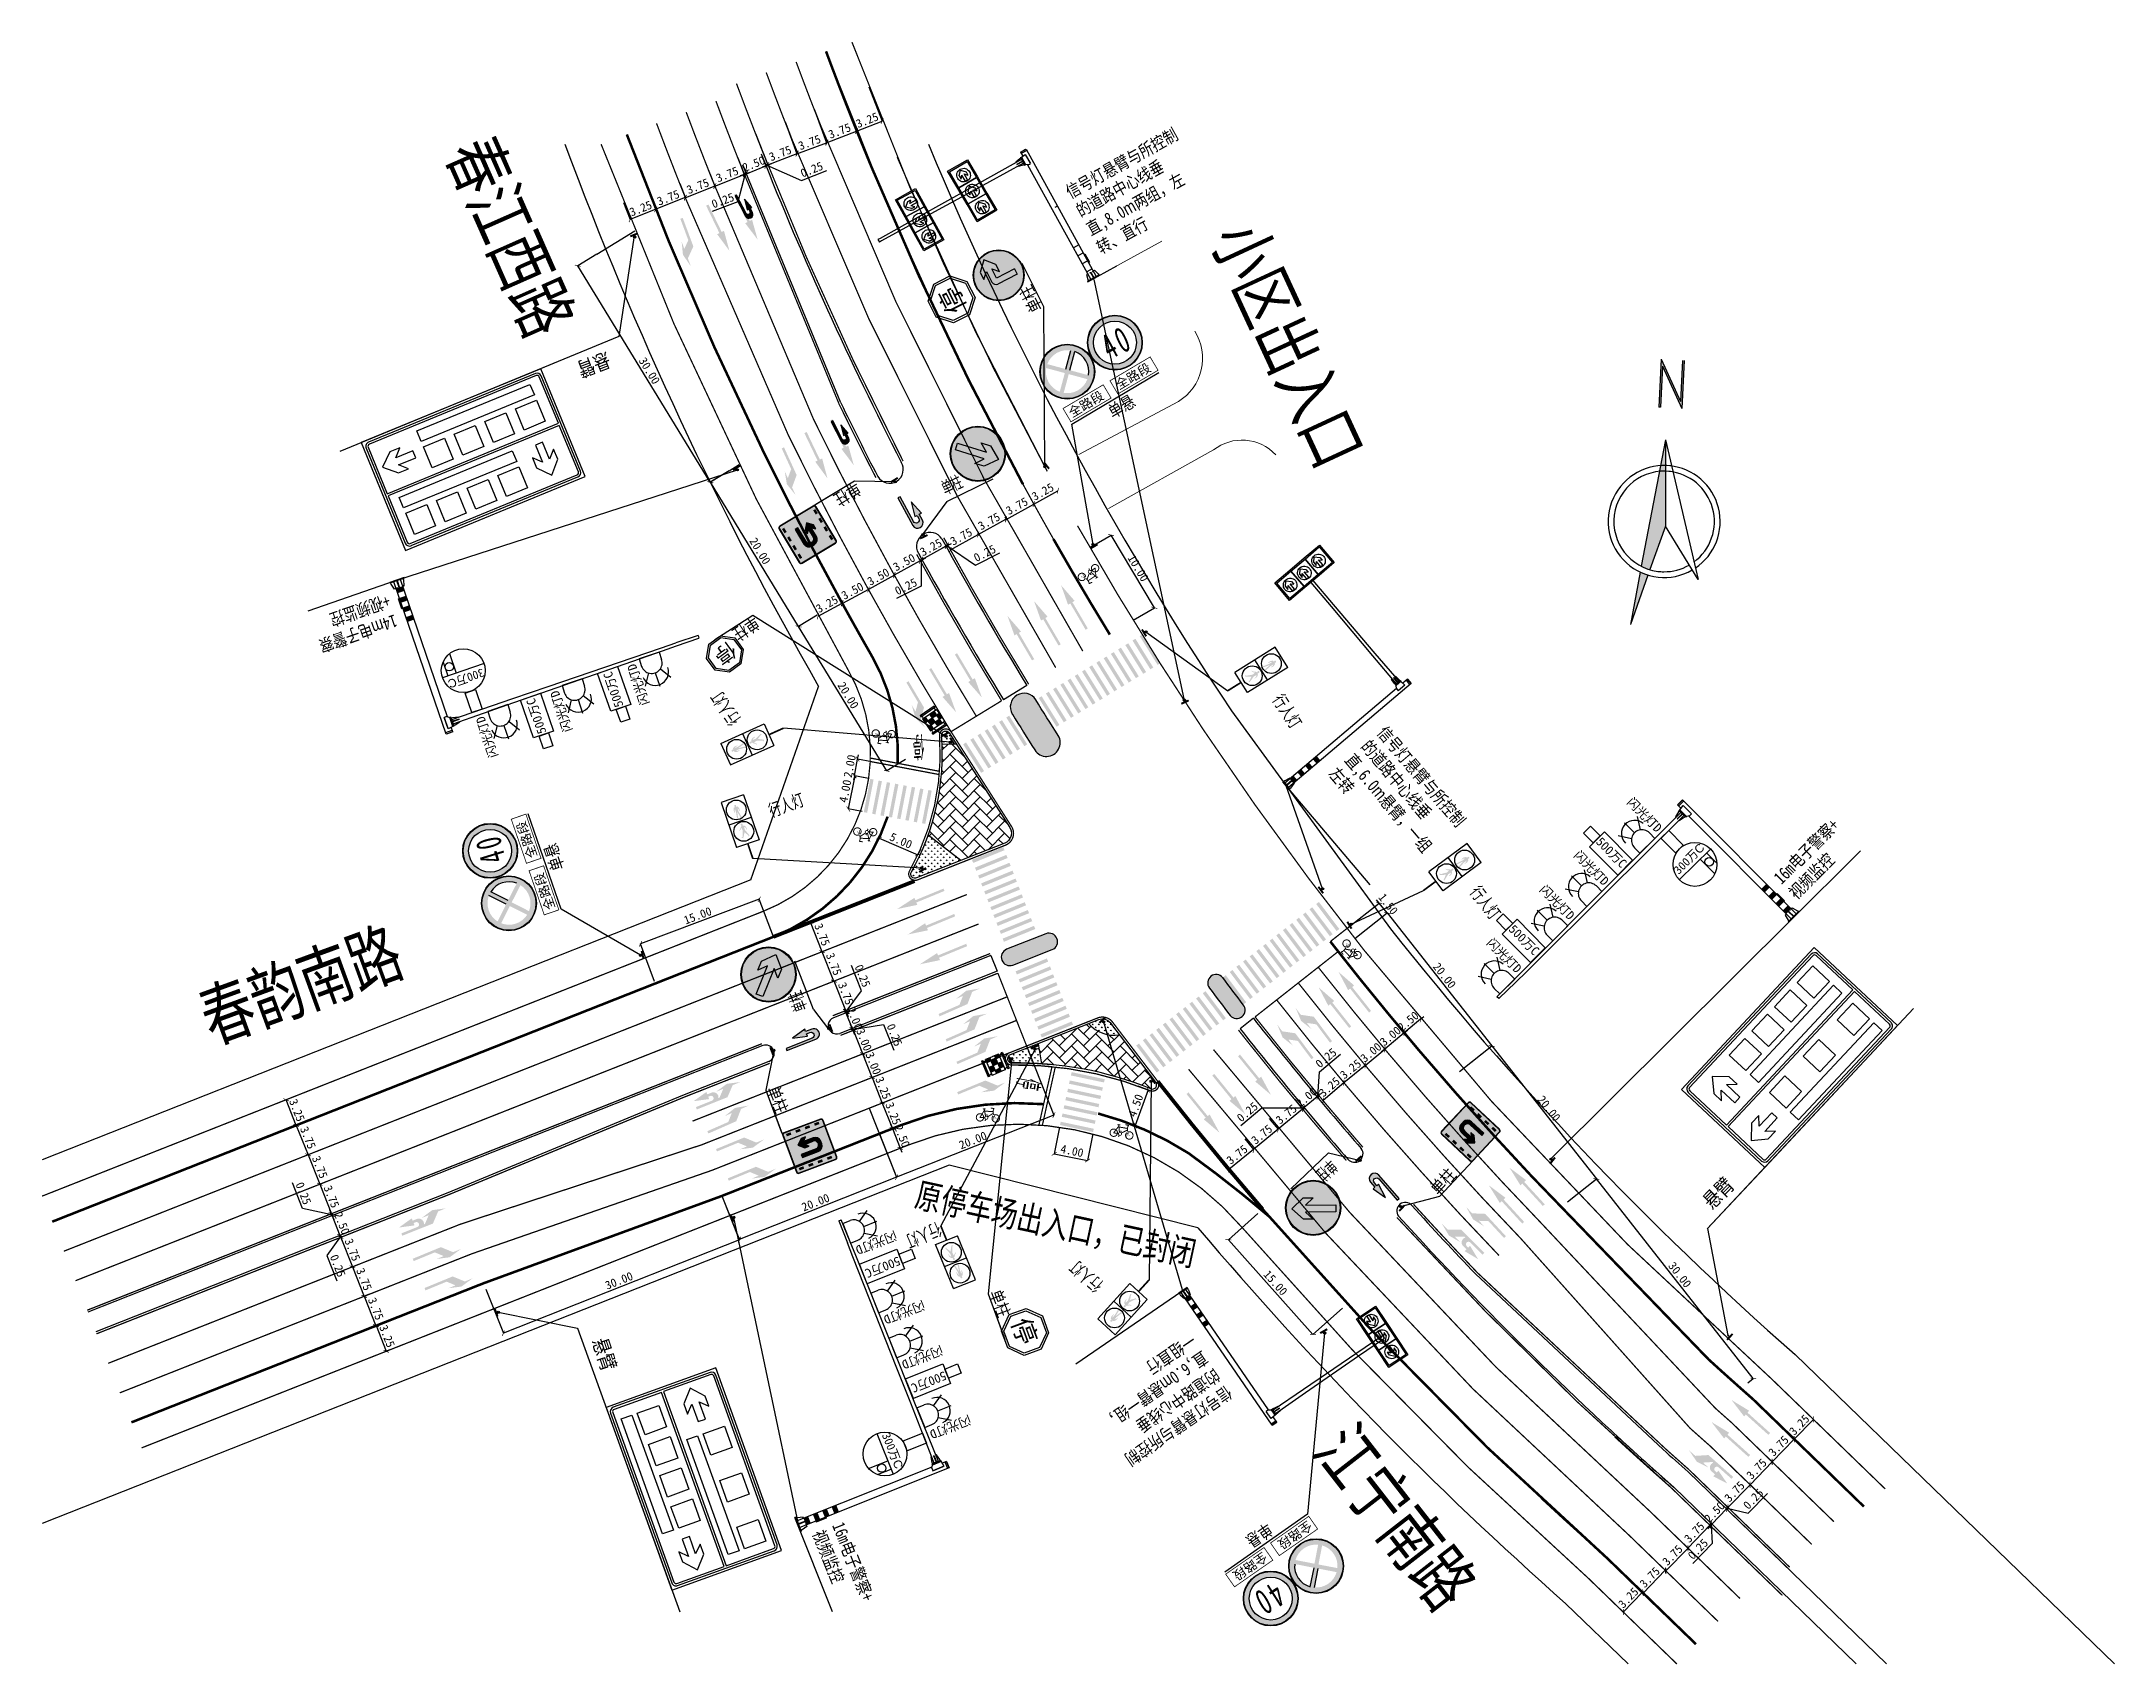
# Model space of a CAD drawing. Header units: millimetres. Extents: x 6299 to 195995, y 19522 to 226352.
# Drawn here: x 10130.1 to 10375.2, y 22324.4 to 22516.2 of the extents above; entities outside this region: 9.
import ezdxf

# ---------------------------------------------------------------- set-up
doc = ezdxf.new("R2010")
doc.units = ezdxf.units.MM
for name, pattern in [('DASHDOT', [25.4, 12.7, -6.35, 0, -6.35]), ('JTSS01', [6, 2, -4]), ('JTSS02', [2, 1, -1])]:
    doc.linetypes.add(name, pattern=pattern)
for name, color, linetype in [('3', 3, 'Continuous'), ('@-交通信号', 7, 'Continuous'), ('@-交通标志', 7, 'Continuous'), ('@-地面图案', 7, 'Continuous'), ('@-指北针', 7, 'Continuous'), ('@-监控设备', 7, 'Continuous'), ('@-视口', 7, 'Continuous'), ('@-设计标注', 7, 'Continuous'), ('@-辅助设计', 4, 'Continuous'), ('@-道路名称', 7, 'Continuous'), ('@-道路红线', 1, 'Continuous'), ('@-道路边线', 7, 'Continuous'), ('@-隔离岛', 3, 'Continuous'), ('@-隔离栏', 7, 'Continuous'), ('RD-中线', 1, 'DASHDOT'), ('交通标志', 7, 'Continuous')]:
    doc.layers.add(name, color=color, linetype=linetype)
doc.layers.add('@-路缘石', color=7, linetype='Continuous', lineweight=0)
doc.layers.add('@-道路标线', color=255, linetype='Continuous', lineweight=0)
doc.layers.get('@-辅助设计').off()
doc.styles.add('--黑体', font='simhei.ttf')
doc.styles.add('-黑体', font='simhei.ttf', dxfattribs={"width": 0.8})
doc.styles.add('DIM_FONT', font='hyromans.shx', dxfattribs={"width": 0.8, "bigfont": 'hztxt.shx'})
doc.styles.add('HT', font='simhei.ttf')
doc.styles.add('HZTXT', font='', dxfattribs={"width": 0.7, "height": 0.2})
doc.styles.add('ST', font='', dxfattribs={"width": 0.8})
doc.styles.add('STYLE1', font='simhei.ttf', dxfattribs={"width": 0.8})
doc.styles.add('宋体', font='')
doc.styles.add('标线文字样式', font='simhei.ttf')
doc.styles.add('黑体', font='simhei.ttf')
doc.styles.get('HZTXT').set_extended_font_data('NSimSun')
doc.styles.get('ST').set_extended_font_data('NSimSun')
doc.styles.get('宋体').set_extended_font_data('SimSun')
doc.linetypes.add('FENCELINE1', pattern='A,6.35,-2.54,[133,ltypeshp.shx,S=2.54,R=0,X=-2.54,Y=0],-2.54,25.4', length=36.83)
doc.dimstyles.new('标志标注', dxfattribs={"dimtxt": 1, "dimasz": 0.5, "dimexe": 0, "dimexo": 0, "dimgap": 0.25, "dimtad": 1, "dimzin": 0, "dimdsep": 46, "dimtxsty": '--黑体', "dimblk": 'ARCHTICK', "dimcen": 0.09, "dimadec": 0, "dimazin": 0, "dimtfac": 1, "dimtix": 1, "dimtmove": 1, "dimatfit": 0, "dimfxl": 1, "dimtolj": 1, "dimtzin": 0, "dimarcsym": 0})

msp = doc.modelspace()

# ---------------------------------------------------------------- texts
at = {"layer": '3', "linetype": 'ByBlock', "ltscale": 10, "style": 'DIM_FONT', "width": 0.8, "flags": 9}
for tag, s in [('YSIZE', '31000'), ('XSIZE', '15500')]:
    msp.add_attdef(tag, (7683.863, 22615.647), s, height=0.000324, dxfattribs=at)
for tag, p, s in [('YSIZE', (6299.092, 22512.745, 0), '31000'), ('XSIZE', (6299.092, 22512.745, 0), '15500'), ('YSIZE', (7113.941, 21392.923, 0), '31000'), ('XSIZE', (7113.941, 21392.923, 0), '15500')]:
    msp.add_attdef(tag, p, s, height=0.000324, rotation=360, dxfattribs=at)
at = {"layer": '@-交通信号', "style": '宋体', "width": 0.7}
for rotation, p in [(124.7443, (10212.821, 22436.042, 0)), (303.14949, (10275.57, 22438.431, 31.077)), (20.24034, (10216.394, 22424.505)), (307.76816, (10298.885, 22415.669)), (203.39621, (10236.044, 22376.637)), (138.96497, (10255.715, 22369.4))]:
    msp.add_text('行人灯', height=1.5, rotation=rotation, dxfattribs=at).set_placement(p)
at = {"layer": '@-交通信号', "char_height": 1.5, "width": 14.80904, "attachment_point": 1, "style": 'ST'}
for s, insert, rotation in [('信号灯悬臂与所控制的道路中心线垂直,8.0{\\fArial|b0|i0|c0|p32;m}两组，左转、直行', (10251.002, 22498.925), 28.97994), ('信号灯悬臂与所控制的道路中心线垂直,6.0{\\fArial|b0|i0|c0|p32;m}悬臂，一组左转', (10289.038, 22435.44, 0), 310.3326), ('信号灯悬臂与所控制的道路中心线垂直,6.0{\\fArial|b0|i0|c0|p32;m}悬臂一组，一组直行', (10271.014, 22356.121), 214.51441)]:
    msp.add_mtext(s, dxfattribs=dict(at, insert=insert, rotation=rotation))
at = {"layer": '@-交通标志', "color": 0, "style": '黑体', "width": 0.8}
for rotation, p in [(117.22122, (10248.507, 22484.668)), (211.94371, (10226.399, 22464.184, 65.994)), (291.51802, (10215.803, 22392.398, 65.994)), (47.79329, (10295.233, 22379.753, 65.994)), (290.75538, (10242.125, 22368.331))]:
    msp.add_text('单柱', height=1.5, rotation=rotation, dxfattribs=at).set_placement(p)
at = {"layer": '@-交通标志', "style": '-黑体', "width": 0.8}
for rotation, p in [(200.79786, (10196.941, 22479.539, 0)), (45.32389, (10327.573, 22378.065)), (288.24497, (10195.193, 22362.637))]:
    msp.add_text('悬臂', height=1.8, rotation=rotation, dxfattribs=at).set_placement(p)
at = {"layer": '@-交通标志', "color": 0, "lineweight": -3, "style": 'HT', "width": 0.6}
for rotation, p in [(25.58851, (10236.929, 22462.599)), (110.81096, (10220.628, 22401.859)), (223.22223, (10282.452, 22384.127, 0))]:
    msp.add_text('单柱', height=1.5, rotation=rotation, dxfattribs=at).set_placement(p)
at = {"layer": '@-指北针', "linetype": 'ByBlock', "ltscale": 10, "style": 'DIM_FONT', "width": 0.8, "flags": 9}
for tag, s in [('YSIZE', '31000'), ('XSIZE', '15500')]:
    msp.add_attdef(tag, (7233.003, 22022.775), s, height=0.000324, dxfattribs=at)
at = {"layer": '@-道路名称', "color": 7, "style": 'HZTXT', "width": 0.75}
for s, height, rotation, p in [('春江西路', 6, 293.85594, (10177.861, 22503.161, 0)), ('小区出入口', 6, 294.87476, (10268.277, 22493.077, 0)), ('春韵南路', 6, 20.07501, (10150.27, 22397.666, 0)), ('原停车场出入口，已封闭', 3, 347.82059, (10233.181, 22378.519, 0)), ('江宁南路', 6, 307.8855, (10280.274, 22349.638, 0))]:
    msp.add_text(s, height=height, rotation=rotation, dxfattribs=at).set_placement(p)
at = {"layer": '@-道路标线', "color": 7, "ltscale": 10, "style": 'STYLE1', "width": 0.4}
for rotation, p in [(182.88727, (10234.398, 22434.058)), (259.58768, (10245.701, 22393.859))]:
    msp.add_text('停', height=2.43, rotation=rotation, dxfattribs=at).set_placement(p)
at = {"layer": '交通标志', "color": 0, "style": '黑体', "width": 0.8}
msp.add_text('单柱', height=1.5, rotation=213.69248, dxfattribs=at).set_placement((10214.367, 22448.327))

# ---------------------------------------------------------------- blocks, each defined once
blk = doc.blocks.new('*U1')
at = {"layer": '@-道路边线'}
h = blk.add_hatch(color=256, dxfattribs=at)
h.dxf.hatch_style = 1
h.paths.add_polyline_path([(0.26, 4.02), (0.32, 0.02), (0.72, 0.03), (0.66, 4.03)])
blk = doc.blocks.new('*U2')
at = {"layer": '@-道路标线', "color": 0, "linetype": 'ByBlock', "lineweight": -2, "transparency": 16777216, "rotation": 291.2738774972493}
for p in [(10239.96, 22419.78, 0), (10240.32, 22418.85, 0), (10240.69, 22417.92, 0), (10241.05, 22416.99, 0), (10241.41, 22416.05, 0), (10241.78, 22415.12, 0), (10242.14, 22414.19, 0), (10242.5, 22413.26, 0), (10242.86, 22412.33, 0), (10243.23, 22411.39, 0), (10243.59, 22410.46, 0)]:
    blk.add_blockref('*U1', p, dxfattribs=at)
blk = doc.blocks.new('*U3')
at = {"layer": '@-道路边线'}
h = blk.add_hatch(color=256, dxfattribs=at)
h.dxf.hatch_style = 1
h.paths.add_polyline_path([(0.89, 0.01), (0.97, 4.01), (0.57, 4.02), (0.49, 0.02)])
blk = doc.blocks.new('*U4')
at = {"layer": '@-道路标线', "color": 0, "linetype": 'ByBlock', "lineweight": -2, "transparency": 16777216}
for p, rotation in [((10282.04, 22410.13, 0), 38.1840642318079), ((10282.83, 22410.75, 0), 38.1840642318079), ((10278.9, 22407.66, 0), 38.1840642318079), ((10279.68, 22408.27, 0), 38.1840642318079), ((10280.47, 22408.89, 0), 38.1840642318079), ((10281.26, 22409.51, 0), 38.1840642318079), ((10275.75, 22405.18, 0), 38.1840642318052), ((10276.54, 22405.8, 0), 38.1840642318079), ((10277.33, 22406.42, 0), 38.1840642318079), ((10278.11, 22407.04, 0), 38.1840642318079), ((10272.61, 22402.71, 0), 38.1840642318079), ((10273.39, 22403.33, 0), 38.1840642318079), ((10274.18, 22403.95, 0), 38.1840642318079), ((10274.97, 22404.56, 0), 38.1840642318079), ((10271.82, 22402.09, 0), 38.1840642318079)]:
    blk.add_blockref('*U3', p, dxfattribs=dict(at, rotation=rotation))
blk = doc.blocks.new('*U5')
at = {"layer": '@-道路边线'}
h = blk.add_hatch(color=256, dxfattribs=at)
h.dxf.hatch_style = 1
h.paths.add_polyline_path([(0.84, -4), (0.81, 0), (0.41, 0), (0.44, -4)])
blk = doc.blocks.new('*U6')
at = {"layer": '@-道路标线', "color": 0, "linetype": 'ByBlock', "lineweight": -2, "transparency": 16777216}
for p, rotation in [((10258.73, 22445.19, 0), 31.43851589495767), ((10259.58, 22445.71, 0), 31.43851589495767), ((10254.46, 22442.58, 0), 31.43851589495191), ((10255.32, 22443.1, 0), 31.43851589495191), ((10256.17, 22443.62, 0), 31.43851589495191), ((10257.02, 22444.14, 0), 31.43851589495767), ((10257.88, 22444.66, 0), 31.43851589495767), ((10250.2, 22439.97, 0), 31.43851589495191), ((10251.05, 22440.49, 0), 31.43851589495191), ((10251.9, 22441.01, 0), 31.43851589495191), ((10252.76, 22441.53, 0), 31.43851589495767), ((10253.61, 22442.06, 0), 31.43851589495191), ((10247.64, 22438.4, 0), 31.43851589495191), ((10248.49, 22438.93, 0), 31.43851589495191), ((10249.34, 22439.45, 0), 31.43851589495191)]:
    blk.add_blockref('*U5', p, dxfattribs=dict(at, rotation=rotation))
blk = doc.blocks.new('*U7')
at = {"layer": '@-道路边线'}
h = blk.add_hatch(color=256, dxfattribs=at)
h.dxf.hatch_style = 1
h.paths.add_polyline_path([(0.6, -1.95), (0.57, 2.05), (0.17, 2.05), (0.2, -1.95)])
blk = doc.blocks.new('*U8')
at = {"layer": '@-辅助设计', "color": 0, "linetype": 'ByBlock', "lineweight": -2, "transparency": 16777216}
for p, rotation in [((10253.76, 22393.39, 0), 77.57530332079268), ((10253.11, 22390.46, 0), 77.57530332078575), ((10253.33, 22391.43, 0), 77.57530332078575), ((10253.54, 22392.41, 0), 77.57530332078575), ((10252.68, 22388.5, 0), 77.57530332078575), ((10252.9, 22389.48, 0), 77.57530332078575), ((10252.47, 22387.53, 0), 77.57530332078575)]:
    blk.add_blockref('*U7', p, dxfattribs=dict(at, rotation=rotation))
blk = doc.blocks.new('*U9')
at = {"layer": '@-道路边线'}
h = blk.add_hatch(color=256, dxfattribs=at)
h.dxf.hatch_style = 1
h.paths.add_polyline_path([(0.6, -2.12), (0.61, 1.88), (0.21, 1.88), (0.2, -2.12)])
blk = doc.blocks.new('*U10')
at = {"layer": '@-道路标线', "color": 0, "linetype": 'ByBlock', "lineweight": -2, "transparency": 16777216, "rotation": 349.191775530925}
for p in [(10227.52, 22427.24, 0), (10228.5, 22427.05, 0), (10229.48, 22426.86, 0), (10230.46, 22426.68, 0), (10231.45, 22426.49, 0), (10232.43, 22426.3, 0), (10233.41, 22426.11, 0), (10234.39, 22425.93, 0)]:
    blk.add_blockref('*U9', p, dxfattribs=at)
blk = doc.blocks.new('A$C348E0356')
at = {"layer": '交通标志', "lineweight": 15}
h = blk.add_hatch(color=1, dxfattribs=at)
h.paths.add_polyline_path([(3, 1.58), (2.7, 2.05), (2.35, 1.83), (2.65, 1.35)])
h.paths.add_polyline_path([(1.7, 2.83), (2, 2.36), (2.36, 2.58), (2.05, 3.06)])
h.paths.add_polyline_path([(2, 2.36), (1.47, 2.01), (1.82, 1.48), (2.35, 1.83), (2.21, 2.03)])
h.paths.add_polyline_path([(2.12, 1.01), (1.82, 1.48), (1.28, 1.14), (1.59, 0.67)])
h.paths.add_polyline_path([(1.17, 2.49), (0.64, 2.14), (0.94, 1.67), (1.47, 2.01)])
h.paths.add_polyline_path([(0.94, 1.67), (0.59, 1.44), (0.93, 0.91), (1.28, 1.14), (1.15, 1.35)])
at = {"layer": '交通标志', "lineweight": 25}
for p, q in [((1.77, 3.5), (0, 2.36)), ((1.86, 3.35), (0.1, 2.21)), ((1.7, 2.83), (1.17, 2.49)), ((2.05, 3.06), (1.7, 2.83)), ((2, 2.36), (1.7, 2.83)), ((1.86, 3.35), (1.77, 3.5)), ((2.36, 2.58), (2, 2.36)), ((2.36, 2.58), (2.05, 3.06)), ((2.7, 2.05), (2.36, 2.58)), ((0.1, 2.21), (0, 2.36)), ((0.64, 2.14), (0.28, 1.92)), ((0.59, 1.44), (0.28, 1.92)), ((0.94, 1.67), (0.59, 1.44)), ((0.93, 0.91), (0.59, 1.44)), ((1.17, 2.49), (0.64, 2.14)), ((0.94, 1.67), (0.64, 2.14)), ((1.23, 0.44), (0.8, 1.12)), ((1.28, 1.14), (0.93, 0.91)), ((1.47, 2.01), (0.94, 1.67)), ((1.28, 1.14), (0.94, 1.67)), ((1.59, 0.67), (1.15, 1.35)), ((1.47, 2.01), (1.17, 2.49)), ((1.59, 0.67), (1.23, 0.44)), ((1.82, 1.48), (1.28, 1.14)), ((3.19, 1.29), (1.42, 0.15)), ((1.52, 0), (1.42, 0.15)), ((2, 2.36), (1.47, 2.01)), ((1.82, 1.48), (1.47, 2.01)), ((3.29, 1.14), (1.52, 0)), ((2.12, 1.01), (1.59, 0.67)), ((2.12, 1.01), (1.68, 1.69)), ((2.35, 1.83), (1.82, 1.48)), ((2.35, 1.83), (2, 2.36)), ((2.65, 1.35), (2.12, 1.01)), ((2.65, 1.35), (2.21, 2.03)), ((2.7, 2.05), (2.35, 1.83)), ((3, 1.58), (2.57, 2.26)), ((3, 1.58), (2.65, 1.35)), ((3.29, 1.14), (3.19, 1.29))]:
    blk.add_line(p, q, dxfattribs=at)
for centre, major_axis, start_param, end_param in [((1.96, 3.2), (0.013, 0.175), 0.648166, 3.789759), ((0.19, 2.06), (-0.175, 0.013), 2.218962, 5.360555), ((1.33, 0.29), (0.013, 0.175), 3.789759, 6.931351), ((3.1, 1.43), (-0.175, 0.013), -0.92263, 2.218962)]:
    blk.add_ellipse(centre, major_axis=major_axis, ratio=1, start_param=start_param, end_param=end_param, dxfattribs=at)
blk = doc.blocks.new('_ArchTick')
at = {"color": 0, "linetype": 'ByBlock', "const_width": 0.15}
blk.add_lwpolyline([(-0.5, -0.5), (0.5, 0.5)], dxfattribs=at)
blk = doc.blocks.new('*D16')
at = {"layer": '@-设计标注', "color": 0, "lineweight": -2, "ltscale": 1.5, "transparency": 16777216}
for p, q in [((10226.24, 22429.43), (10225.48, 22425.5)), ((10227.88, 22429.11), (10226.24, 22429.43)), ((10227.12, 22425.18), (10225.48, 22425.5))]:
    blk.add_line(p, q, dxfattribs=at)
at = {"layer": 'Defpoints', "color": 0, "ltscale": 1.5, "transparency": 16777216}
for p in [(10227.88, 22429.11, 0), (10225.48, 22425.5), (10227.12, 22425.18, 0)]:
    blk.add_point(p, dxfattribs=at)
at = {"layer": '@-设计标注', "color": 0, "lineweight": -2, "ltscale": 1.5, "transparency": 16777216, "xscale": 0.5, "yscale": 0.5, "zscale": 0.5}
for p, rotation in [((10226.24, 22429.43), 79.03953540955091), ((10225.48, 22425.5), 259.0395354095509)]:
    blk.add_blockref('_ArchTick', p, dxfattribs=dict(at, rotation=rotation))
at = {"layer": '@-设计标注', "color": 0, "ltscale": 1.5, "transparency": 16777216, "insert": (10225.12, 22427.61), "char_height": 1, "attachment_point": 5, "rotation": 79.0395, "style": '--黑体'}
blk.add_mtext('\\A1;4.00', dxfattribs=at)
blk = doc.blocks.new('*D17')
at = {"layer": '@-设计标注', "color": 0, "lineweight": -2, "ltscale": 1.5, "transparency": 16777216}
for p, q in [((10226.2, 22429.43), (10226.58, 22431.4)), ((10226.58, 22431.4), (10226.68, 22431.89)), ((10228.26, 22431.07), (10226.58, 22431.4)), ((10226.2, 22429.43), (10226.1, 22428.94)), ((10227.88, 22429.11), (10226.2, 22429.43))]:
    blk.add_line(p, q, dxfattribs=at)
at = {"layer": 'Defpoints', "color": 0, "ltscale": 1.5, "transparency": 16777216}
for p in [(10226.58, 22431.4), (10228.26, 22431.07, 0), (10227.88, 22429.11)]:
    blk.add_point(p, dxfattribs=at)
at = {"layer": '@-设计标注', "color": 0, "lineweight": -2, "ltscale": 1.5, "transparency": 16777216, "xscale": 0.5, "yscale": 0.5, "zscale": 0.5}
for p, rotation in [((10226.58, 22431.4), 259.0395354096277), ((10226.2, 22429.43), 79.03953540962765)]:
    blk.add_blockref('_ArchTick', p, dxfattribs=dict(at, rotation=rotation))
at = {"layer": '@-设计标注', "color": 0, "ltscale": 1.5, "transparency": 16777216, "insert": (10225.65, 22430.56), "char_height": 1, "attachment_point": 5, "rotation": 79.0395, "style": '--黑体'}
blk.add_mtext('\\A1;2.00', dxfattribs=at)
blk = doc.blocks.new('A$C4D5C2BD2')
at = {"layer": '@-交通信号', "linetype": 'ByBlock', "lineweight": -3}
h = blk.add_hatch(color=14, dxfattribs=at)
edge = h.paths.add_edge_path()
edge.add_line((0.98, 0.31), (0.9, 0.53))
edge.add_line((0.9, 0.53), (0, 0.22))
edge.add_line((0, 0.22), (0.08, 0))
edge.add_line((0.08, 0), (0.98, 0.31))
blk.add_hatch(color=14, dxfattribs=at).paths.add_polyline_path([(0.56, 0.51, 1), (0.29, 0.51, 1)])
at = {"layer": '@-交通信号', "color": 14}
blk.add_circle((0.42, 0.51, 363.65), 0.132, dxfattribs=at)
blk = doc.blocks.new('A$C3CD052C4')
at = {"layer": '@-交通信号'}
h = blk.add_hatch(color=256, dxfattribs=at)
h.paths.add_polyline_path([(0.2, 4.36), (0.3, 4.18), (0.32, 3.93), (0.38, 3.97), (0.4, 4.28), (0.28, 4.55), (0.12, 4.59), (0.14, 4.65), (0.16, 4.72), (0.14, 4.78), (0.1, 4.81), (0.04, 4.83), (-0.01, 4.81), (-0.06, 4.78), (-0.07, 4.72), (-0.05, 4.65), (-0.03, 4.59), (-0.19, 4.55), (-0.32, 4.28), (-0.3, 3.97), (-0.23, 3.93), (-0.22, 4.18), (-0.11, 4.36), (-0.11, 3.97), (-0.23, 3.27), (-0.28, 3.26), (-0.29, 3.19), (-0.11, 3.19), (0.04, 3.97), (0.2, 3.19), (0.38, 3.19), (0.36, 3.26), (0.32, 3.27), (0.2, 3.97)])
h.paths.add_polyline_path([(-0.06, 1.64), (-0.35, 0.92), (-0.46, 0.92), (-0.48, 0.89), (-0.31, 0.78), (0.08, 1.4), (0.39, 0.86), (0.36, 0.82), (0.36, 0.8), (0.41, 0.78), (0.51, 0.86), (0.2, 1.64), (0.22, 2.02), (0.37, 1.86), (0.41, 1.6), (0.47, 1.64), (0.44, 1.95), (0.3, 2.15), (0.13, 2.21), (0.13, 2.25, 0.207228), (0.13, 2.45, 0.071106), (0.12, 2.47, 0.097589), (0.1, 2.48, 0.022233), (0.08, 2.49, 0.040799), (0.07, 2.49, 0.045979), (0.05, 2.5, 0.036358), (0.01, 2.49, 0.028309), (-0.01, 2.49, 0.024691), (-0.03, 2.48, 0.079385), (-0.06, 2.47, 0.12435), (-0.07, 2.45, 0.081145), (-0.07, 2.44, 0.069556), (-0.07, 2.41, 0.00473), (-0.07, 2.4, 0.009011), (-0.07, 2.4, 0.057142), (-0.06, 2.38, -0.068241), (-0.06, 2.37, -0.124353), (-0.06, 2.35, 0.089456), (-0.06, 2.32, 0.014819), (-0.06, 2.3, -0.022419), (-0.06, 2.28, 0.042847), (-0.06, 2.27, 0.182875), (-0.05, 2.26, 0.101619), (-0.05, 2.26, 0.029922), (0, 2.25), (0, 2.2), (-0.11, 2.18), (-0.18, 2.09), (-0.29, 1.94), (-0.33, 1.9), (-0.51, 1.79), (-0.45, 1.75), (-0.26, 1.85), (-0.22, 1.88), (-0.11, 2.02)])
for p, q in [((-1.4, 5.61), (-1.4, 0)), ((1.4, 5.61), (-1.4, 5.61)), ((1.4, 5.61), (1.4, 0)), ((1.4, 2.8), (-1.4, 2.8)), ((1.4, 0), (-1.4, 0))]:
    blk.add_line(p, q, dxfattribs=at)
at = {"layer": '@-交通信号', "color": 1}
blk.add_circle((0, 4.21), 1.17, dxfattribs=at)
at = {"layer": '@-交通信号', "color": 3}
blk.add_circle((0.02, 1.53), 1.17, dxfattribs=at)
blk = doc.blocks.new('A$C4F5065A2')
at = {"layer": '@-交通标志', "color": 1}
for points in [[(57.9, 197.6), (139.7, 197.6), (197.6, 139.7), (197.6, 57.9), (139.7, 0), (57.9, 0), (0, 57.9), (0, 139.7)], [(61.8, 188.1), (135.8, 188.1), (188.1, 135.8), (188.1, 61.8), (135.8, 9.5), (61.8, 9.5), (9.5, 61.8), (9.5, 135.8)]]:
    blk.add_lwpolyline(points, close=True, dxfattribs=at)
at = {"layer": '@-交通标志', "color": 7, "style": '黑体'}
blk.add_text('停', height=87.2, dxfattribs=at).set_placement((34.4, 53.7))
blk = doc.blocks.new('A$C61B13433')
at = {"layer": '@-交通标志', "linetype": 'ByBlock', "lineweight": -3}
for points in [[(0.13, 0, 1), (-0.13, 0, 1)], [(0.54, -0.23), (0.48, -0.01), (-0.44, -0.27), (-0.38, -0.49)]]:
    blk.add_hatch(color=14, dxfattribs=at).paths.add_polyline_path(points)
at = {"layer": '@-交通标志', "color": 14}
blk.add_circle((0, 0), 0.132, dxfattribs=at)
blk = doc.blocks.new('A$C174B43BA')
at = {"layer": '交通标志', "linetype": 'ByBlock', "lineweight": -3}
for points in [[(0.96, 0), (0.96, 0.24), (0.01, 0.26), (0, 0.02)], [(0.64, 0.38, 1), (0.37, 0.38, 1)]]:
    blk.add_hatch(color=14, dxfattribs=at).paths.add_polyline_path(points)
at = {"layer": '交通标志', "color": 14}
blk.add_circle((0.5, 0.38), 0.132, dxfattribs=at)
blk = doc.blocks.new('A$C4D7F043C')
at = {"layer": '@-交通标志', "linetype": 'ByBlock', "lineweight": -3}
for points in [[(0.13, 0, 1), (-0.13, 0, 1)], [(0.46, -0.38), (0.46, -0.14), (-0.5, -0.14), (-0.5, -0.37)]]:
    blk.add_hatch(color=14, dxfattribs=at).paths.add_polyline_path(points)
at = {"layer": '@-交通标志', "color": 14}
blk.add_circle((0, 0), 0.132, dxfattribs=at)
blk = doc.blocks.new('A$C440D491C')
at = {"layer": '@-交通标志'}
h = blk.add_hatch(color=1, dxfattribs=at)
h.paths.add_polyline_path([(6.32, 7.92, 1), (0.16, 6.25, 1)])
h.paths.add_polyline_path([(0.93, 8.13), (2.91, 7), (1.77, 5.01, -0.35914)], flags=16)
h.paths.add_polyline_path([(2.19, 4.77), (3.33, 6.76), (5.31, 5.62, -0.35914)], flags=16)
h.paths.add_polyline_path([(1.17, 8.55, -0.35914), (4.29, 9.4), (3.15, 7.42)], flags=16)
h.paths.add_polyline_path([(3.57, 7.18), (4.71, 9.16, -0.35914), (5.55, 6.04)], flags=16)
h = blk.add_hatch(color=1, dxfattribs=at)
h.paths.add_polyline_path([(8.68, 12.05, 1), (10.41, 5.91, 1)])
h.paths.add_polyline_path([(8.86, 11.42, 1), (10.24, 6.53, 1)], flags=16)
at = {"layer": '@-交通标志', "color": 1}
for p, q in [((3.15, 7.42, -622.82), (4.29, 9.4, -622.82)), ((3.57, 7.18, -622.82), (4.71, 9.16, -622.82))]:
    blk.add_line(p, q, dxfattribs=at)
at = {"layer": '@-交通标志'}
blk.add_line((2.2, 0.95, -1269.36), (13.69, 4.26, -1269.36), dxfattribs=at)
at = {"layer": '@-交通标志', "const_width": 0.09, "elevation": -622.82}
for points in [[(7.85, 4.77), (13.15, 6.29), (13.66, 4.53), (8.35, 3.02)], [(1.65, 3), (6.95, 4.51), (7.45, 2.76), (2.15, 1.24)]]:
    blk.add_lwpolyline(points, close=True, dxfattribs=at)
at = {"layer": '@-交通标志', "color": 1}
for centre, radius in [((3.24, 7.09, -622.82), 3.24), ((3.24, 7.09, -622.82), 3.19), ((9.55, 8.98, -622.82), 3.24), ((9.55, 8.98, -622.82), 3.19), ((9.55, 8.98, -622.82), 2.54)]:
    blk.add_circle(centre, radius, dxfattribs=at)
blk.add_arc((3.24, 7.09, -622.82), 2.54, 335.6766, 54.6976, dxfattribs=at)
at = {"layer": '@-交通标志', "style": '黑体'}
for p in [(8.61, 3.45, -622.82), (2.4, 1.67, -622.82)]:
    blk.add_text('全路段', height=1.103, rotation=15.9475, dxfattribs=at).set_placement(p)
at = {"layer": '@-交通标志', "style": '黑体', "width": 0.8}
blk.add_text('单悬', height=1.5, rotation=15.7192, dxfattribs=at).set_placement((7.03, 0.32, -1269.36))
at = {"layer": '@-交通标志', "color": 7, "char_height": 3, "attachment_point": 8, "style": '标线文字样式'}
for s, insert, rotation in [('\\W0.6667;4', (9.14, 7.31, -622.82), 13.8407), ('{\\W0.666667;0}', (10.74, 7.59, -1269.36), 10.9267)]:
    blk.add_mtext(s, dxfattribs=dict(at, insert=insert, rotation=rotation))
blk = doc.blocks.new('*D30')
at = {"layer": '@-设计标注', "color": 0, "lineweight": -2, "ltscale": 1.5, "transparency": 16777216}
for p, q in [((10254.05, 22456.39), (10256.54, 22457.87)), ((10261.66, 22449.28), (10256.54, 22457.87)), ((10259.17, 22447.8), (10261.66, 22449.28))]:
    blk.add_line(p, q, dxfattribs=at)
at = {"layer": 'Defpoints', "color": 0, "ltscale": 1.5, "transparency": 16777216}
for p in [(10256.54, 22457.87), (10254.05, 22456.39, 0), (10259.17, 22447.8, 0)]:
    blk.add_point(p, dxfattribs=at)
at = {"layer": '@-设计标注', "color": 0, "lineweight": -2, "ltscale": 1.5, "transparency": 16777216, "xscale": 0.5, "yscale": 0.5, "zscale": 0.5}
for p, rotation in [((10256.54, 22457.87), 120.7894738371776), ((10261.66, 22449.28), 300.7894738371776)]:
    blk.add_blockref('_ArchTick', p, dxfattribs=dict(at, rotation=rotation))
at = {"layer": '@-设计标注', "color": 0, "ltscale": 1.5, "transparency": 16777216, "insert": (10259.75, 22453.97), "char_height": 1, "attachment_point": 5, "rotation": 300.7895, "style": '--黑体'}
blk.add_mtext('\\A1;10.00', dxfattribs=at)
blk = doc.blocks.new('A$C5B26788E')
at = {"layer": '@-交通标志'}
h = blk.add_hatch(color=7, dxfattribs=at)
edge = h.paths.add_edge_path(flags=0)
edge.add_arc((3, 3), 2.95, 90.8464, 450.8464)
edge = h.paths.add_edge_path(flags=0)
edge.add_arc((3, 3), 3, 90.8464, 450.8464)
h = blk.add_hatch(color=5, dxfattribs=at)
edge = h.paths.add_edge_path(flags=0)
edge.add_arc((3, 3), 2.95, 90.8464, 450.8464)
h = blk.add_hatch(color=256, dxfattribs=at)
edge = h.paths.add_edge_path()
edge.add_line((2.61, 4.04), (3.29, 3.36))
edge.add_line((3.29, 3.36), (3.28, 4.3))
edge.add_line((3.28, 4.3), (2.23, 5.42))
edge.add_line((2.23, 5.42), (1.2, 4.26))
edge.add_line((1.2, 4.26), (1.21, 3.35))
edge.add_line((1.21, 3.35), (1.91, 4.06))
edge.add_line((1.91, 4.06), (1.92, 2.61))
edge.add_ellipse((2.51, 2.72), major_axis=(-0.426, 0.426), ratio=1, start_angle=55.0966, end_angle=128.8823)
edge.add_line((2.45, 2.12), (5.02, 2.17))
edge.add_line((5.02, 2.17), (5.02, 2.85))
edge.add_line((5.02, 2.85), (2.63, 2.82))
edge.add_line((2.63, 2.82), (2.61, 4.04))
at = {"layer": '@-交通标志', "color": 7}
for p, q in [((2.23, 5.42), (1.2, 4.26)), ((3.28, 4.3), (2.23, 5.42)), ((1.2, 4.26), (1.21, 3.35)), ((1.21, 3.35), (1.91, 4.06)), ((1.91, 4.06), (1.92, 2.61)), ((2.61, 4.04), (3.29, 3.36)), ((2.63, 2.82), (2.61, 4.04)), ((5.02, 2.85), (2.63, 2.82)), ((3.29, 3.36), (3.28, 4.3)), ((5.02, 2.85), (5.02, 2.17)), ((5.02, 2.17), (2.45, 2.12))]:
    blk.add_line(p, q, dxfattribs=at)
at = {"layer": '@-交通标志'}
blk.add_circle((3, 3), 3, dxfattribs=at)
at = {"layer": '@-交通标志', "color": 5}
blk.add_circle((3, 3), 2.95, dxfattribs=at)
at = {"layer": '@-交通标志', "color": 7}
blk.add_ellipse((2.51, 2.72), major_axis=(-0.426, 0.426), ratio=1, start_param=0.961617, end_param=2.249421, dxfattribs=at)
blk = doc.blocks.new('A$C3C3D2F93')
at = {"layer": '@-交通信号', "linetype": 'ByBlock', "lineweight": -3}
for points in [[(0.96, 0), (0.96, 0.24), (0.01, 0.26), (0, 0.02)], [(0.64, 0.38, 1), (0.37, 0.38, 1)]]:
    blk.add_hatch(color=14, dxfattribs=at).paths.add_polyline_path(points)
at = {"layer": '@-交通信号', "color": 14}
blk.add_circle((0.5, 0.38), 0.132, dxfattribs=at)
blk = doc.blocks.new('A$C7E87390C')
at = {"layer": '@-指北针', "color": 7}
for p, q in [((6.27, 31.34), (5.97, 25.68)), ((6.42, 30.52), (6.16, 25.67)), ((6.27, 31.34), (8.53, 26.35)), ((6.42, 30.52), (8.68, 25.53)), ((8.79, 31.2), (8.53, 26.35)), ((8.99, 31.19), (8.68, 25.53)), ((5.97, 25.68), (5.97, 25.68)), ((6.16, 25.67), (5.97, 25.68)), ((5.97, 25.68), (5.97, 25.68)), ((8.53, 26.35), (8.53, 26.35)), ((8.53, 26.35), (8.53, 26.35)), ((8.68, 25.53), (8.68, 25.53)), ((8.68, 25.53), (8.68, 25.53)), ((6.75, 21.81), (3.91, 6.87)), ((6.75, 21.81), (6.75, 11.61)), ((6.75, 21.81), (10.61, 5.31)), ((6.75, 11.61), (4.92, 6.47)), ((10.61, 5.31), (6.75, 11.61)), ((3.78, 6.18), (2.61, 0)), ((4.69, 5.83), (2.61, 0))]:
    blk.add_line(p, q, dxfattribs=at)
for major_axis, ratio, start_param, end_param in [((4.68, 4.68), 1, 0.657233, 4.450275), ((4.71, 3.63), 0.999909, 0.785443, 3.927035), ((4.2, 4.2), 1, 4.55913, 6.977785), ((4.68, 4.68), 1, 4.51624, 6.967882), ((4.2, 4.2), 1, 3.798826, 3.918884), ((4.2, 4.2), 1, 3.918884, 4.447417)]:
    blk.add_ellipse((6.61, 12.16), major_axis=major_axis, ratio=ratio, start_param=start_param, end_param=end_param, dxfattribs=at)
for points in [[(6.16, 25.67), (5.97, 25.68), (6.42, 30.52), (6.27, 31.34)], [(8.68, 25.53), (6.42, 30.52), (8.53, 26.35), (6.27, 31.34)], [(8.68, 25.53), (8.53, 26.35), (8.99, 31.19), (8.79, 31.2)], [(6.75, 21.81), (6.75, 11.61), (3.91, 6.87), (4.92, 6.47)], [(3.78, 6.18), (4.69, 5.83), (2.61, 0)]]:
    blk.add_solid(points, dxfattribs=at)
blk = doc.blocks.new('A$C25111850')
at = {"layer": '@-监控设备', "linetype": 'ByBlock', "lineweight": -3}
for points in [[(0.26, 0.53, 1), (0, 0.53, 1)], [(0.55, 0.95), (0.31, 0.97), (0.22, 0.02), (0.46, 0)]]:
    blk.add_hatch(color=14, dxfattribs=at).paths.add_polyline_path(points)
at = {"layer": '@-监控设备', "color": 14}
blk.add_circle((0.13, 0.53), 0.132, dxfattribs=at)
blk = doc.blocks.new('*U45')
at = {"layer": '@-道路边线'}
h = blk.add_hatch(color=256, dxfattribs=at)
h.dxf.hatch_style = 1
h.paths.add_polyline_path([(0.26, 4.02), (0.32, 0.02), (0.72, 0.03), (0.66, 4.03)])
blk = doc.blocks.new('*U46')
at = {"layer": '@-道路标线', "color": 0, "linetype": 'ByBlock', "lineweight": -2, "transparency": 16777216, "rotation": 291.544592165372}
for p in [(10245.12, 22406.59, 0), (10245.49, 22405.65, 0), (10245.85, 22404.72, 0), (10246.22, 22403.79, 0), (10246.59, 22402.86, 0), (10246.95, 22401.93, 0), (10247.32, 22401, 0), (10247.69, 22400.07, 0), (10248.06, 22399.14, 0)]:
    blk.add_blockref('*U45', p, dxfattribs=at)
blk = doc.blocks.new('*U47')
at = {"layer": '@-道路边线'}
h = blk.add_hatch(color=256, dxfattribs=at)
h.dxf.hatch_style = 1
h.paths.add_polyline_path([(0.89, 0.01), (0.97, 4.01), (0.57, 4.02), (0.49, 0.02)])
blk = doc.blocks.new('*U48')
at = {"layer": '@-道路标线', "color": 0, "linetype": 'ByBlock', "lineweight": -2, "transparency": 16777216}
for p, rotation in [((10269.42, 22400.2, 0), 38.18406423180644), ((10266.27, 22397.73, 0), 38.18406423180644), ((10267.06, 22398.34, 0), 38.18406423180644), ((10267.84, 22398.96, 0), 38.18406423180644), ((10268.63, 22399.58, 0), 38.18406423180644), ((10263.13, 22395.25, 0), 38.18406423180644), ((10263.91, 22395.87, 0), 38.18406423180644), ((10264.7, 22396.49, 0), 38.18406423180644), ((10265.49, 22397.11, 0), 38.1840642318085), ((10261.56, 22394.02, 0), 38.18406423180644), ((10262.34, 22394.64, 0), 38.18406423180644)]:
    blk.add_blockref('*U47', p, dxfattribs=dict(at, rotation=rotation))
blk = doc.blocks.new('*U49')
at = {"layer": '@-道路边线'}
h = blk.add_hatch(color=256, dxfattribs=at)
h.dxf.hatch_style = 1
h.paths.add_polyline_path([(0.84, -4), (0.81, 0), (0.41, 0), (0.44, -4)])
blk = doc.blocks.new('*U50')
at = {"layer": '@-道路标线', "color": 0, "linetype": 'ByBlock', "lineweight": -2, "transparency": 16777216, "rotation": 31.79996999081878}
for p in [(10242.11, 22435.04, 0), (10242.96, 22435.57, 0), (10243.81, 22436.09, 0), (10238.71, 22432.93, 0), (10239.56, 22433.46, 0), (10240.41, 22433.98, 0), (10241.26, 22434.51, 0)]:
    blk.add_blockref('*U49', p, dxfattribs=at)
blk = doc.blocks.new('*D51')
at = {"layer": '@-设计标注', "color": 0, "lineweight": -2, "ltscale": 1.5, "transparency": 16777216}
for p, q in [((10221.82, 22448.41), (10219.61, 22447.07)), ((10230.04, 22430), (10219.61, 22447.07)), ((10232.25, 22431.35), (10230.04, 22430))]:
    blk.add_line(p, q, dxfattribs=at)
at = {"layer": 'Defpoints', "color": 0, "ltscale": 1.5, "transparency": 16777216}
for p in [(10221.82, 22448.41, 0), (10219.61, 22447.07), (10232.25, 22431.35, 0)]:
    blk.add_point(p, dxfattribs=at)
at = {"layer": '@-设计标注', "color": 0, "lineweight": -2, "ltscale": 1.5, "transparency": 16777216, "xscale": 0.5, "yscale": 0.5, "zscale": 0.5}
for p, rotation in [((10219.61, 22447.07), 121.4288750562912), ((10230.04, 22430), 301.4288750562912)]:
    blk.add_blockref('_ArchTick', p, dxfattribs=dict(at, rotation=rotation))
at = {"layer": '@-设计标注', "color": 0, "ltscale": 1.5, "transparency": 16777216, "insert": (10225.47, 22438.93), "char_height": 1, "attachment_point": 5, "rotation": 301.4289, "style": '--黑体'}
blk.add_mtext('\\A1;20.00', dxfattribs=at)
blk = doc.blocks.new('*D52')
at = {"layer": '@-设计标注', "color": 0, "lineweight": -2, "ltscale": 1.5, "transparency": 16777216}
for p, q in [((10211.39, 22465.48), (10209.19, 22464.13)), ((10219.61, 22447.07), (10209.19, 22464.13)), ((10221.82, 22448.41), (10219.61, 22447.07))]:
    blk.add_line(p, q, dxfattribs=at)
at = {"layer": 'Defpoints', "color": 0, "ltscale": 1.5, "transparency": 16777216}
for p in [(10211.39, 22465.48, 0), (10209.19, 22464.13), (10221.82, 22448.41, 0)]:
    blk.add_point(p, dxfattribs=at)
at = {"layer": '@-设计标注', "color": 0, "lineweight": -2, "ltscale": 1.5, "transparency": 16777216, "xscale": 0.5, "yscale": 0.5, "zscale": 0.5}
for p, rotation in [((10209.19, 22464.13), 121.4288750562912), ((10219.61, 22447.07), 301.4288750562912)]:
    blk.add_blockref('_ArchTick', p, dxfattribs=dict(at, rotation=rotation))
at = {"layer": '@-设计标注', "color": 0, "ltscale": 1.5, "transparency": 16777216, "insert": (10215.05, 22455.99), "char_height": 1, "attachment_point": 5, "rotation": 301.4289, "style": '--黑体'}
blk.add_mtext('\\A1;20.00', dxfattribs=at)
blk = doc.blocks.new('*D53')
at = {"layer": '@-设计标注', "color": 0, "lineweight": -2, "ltscale": 1.5, "transparency": 16777216}
for p, q in [((10195.75, 22491.08), (10193.5, 22489.71)), ((10209.15, 22464.11), (10193.5, 22489.71)), ((10211.39, 22465.48), (10209.15, 22464.11))]:
    blk.add_line(p, q, dxfattribs=at)
at = {"layer": 'Defpoints', "color": 0, "ltscale": 1.5, "transparency": 16777216}
for p in [(10193.5, 22489.71), (10195.75, 22491.08, 0), (10211.39, 22465.48)]:
    blk.add_point(p, dxfattribs=at)
at = {"layer": '@-设计标注', "color": 0, "lineweight": -2, "ltscale": 1.5, "transparency": 16777216, "xscale": 0.5, "yscale": 0.5, "zscale": 0.5}
for p, rotation in [((10193.5, 22489.71), 121.4288750562933), ((10209.15, 22464.11), 301.4288750562933)]:
    blk.add_blockref('_ArchTick', p, dxfattribs=dict(at, rotation=rotation))
at = {"layer": '@-设计标注', "color": 0, "ltscale": 1.5, "transparency": 16777216, "insert": (10201.97, 22477.3), "char_height": 1, "attachment_point": 5, "rotation": 301.4289, "style": '--黑体'}
blk.add_mtext('\\A1;30.00', dxfattribs=at)
blk = doc.blocks.new('*D54')
at = {"layer": '@-设计标注', "color": 0, "lineweight": -2, "ltscale": 1.5, "transparency": 16777216}
for p, q in [((10237.55, 22456.12), (10240.84, 22457.93)), ((10240.77, 22458.06), (10240.84, 22457.93)), ((10237.48, 22456.25), (10237.55, 22456.12))]:
    blk.add_line(p, q, dxfattribs=at)
at = {"layer": 'Defpoints', "color": 0, "ltscale": 1.5, "transparency": 16777216}
for p in [(10240.77, 22458.06, 0), (10240.84, 22457.93), (10237.48, 22456.25, 0)]:
    blk.add_point(p, dxfattribs=at)
at = {"layer": '@-设计标注', "color": 0, "lineweight": -2, "ltscale": 1.5, "transparency": 16777216, "xscale": 0.5, "yscale": 0.5, "zscale": 0.5}
for p, rotation in [((10240.84, 22457.93), 28.87137466331662), ((10237.55, 22456.12), 208.8713746633166)]:
    blk.add_blockref('_ArchTick', p, dxfattribs=dict(at, rotation=rotation))
at = {"layer": '@-设计标注', "color": 0, "ltscale": 1.5, "transparency": 16777216, "insert": (10238.83, 22457.69), "char_height": 1, "attachment_point": 5, "rotation": 28.8714, "style": '--黑体'}
blk.add_mtext('\\A1;3.75', dxfattribs=at)
blk = doc.blocks.new('*D55')
at = {"layer": '@-设计标注', "color": 0, "lineweight": -2, "ltscale": 1.5, "transparency": 16777216}
for p, q in [((10240.84, 22457.93), (10244.12, 22459.75)), ((10240.91, 22457.8), (10240.84, 22457.93)), ((10244.19, 22459.61), (10244.12, 22459.75))]:
    blk.add_line(p, q, dxfattribs=at)
at = {"layer": 'Defpoints', "color": 0, "ltscale": 1.5, "transparency": 16777216}
for p in [(10240.91, 22457.8, 0), (10244.12, 22459.75), (10244.19, 22459.61, 0)]:
    blk.add_point(p, dxfattribs=at)
at = {"layer": '@-设计标注', "color": 0, "lineweight": -2, "ltscale": 1.5, "transparency": 16777216, "xscale": 0.5, "yscale": 0.5, "zscale": 0.5}
for p, rotation in [((10244.12, 22459.75), 28.91412748577076), ((10240.84, 22457.93), 208.9141274857708)]:
    blk.add_blockref('_ArchTick', p, dxfattribs=dict(at, rotation=rotation))
at = {"layer": '@-设计标注', "color": 0, "ltscale": 1.5, "transparency": 16777216, "insert": (10242.12, 22459.5), "char_height": 1, "attachment_point": 5, "rotation": 28.9141, "style": '--黑体'}
blk.add_mtext('\\A1;3.75', dxfattribs=at)
blk = doc.blocks.new('*D56')
at = {"layer": '@-设计标注', "color": 0, "lineweight": -2, "ltscale": 1.5, "transparency": 16777216}
for p, q in [((10243.97, 22460.01), (10244.13, 22459.73)), ((10244.13, 22459.73), (10247.41, 22461.54)), ((10247.26, 22461.82), (10247.41, 22461.54))]:
    blk.add_line(p, q, dxfattribs=at)
at = {"layer": 'Defpoints', "color": 0, "ltscale": 1.5, "transparency": 16777216}
for p in [(10243.97, 22460.01, 0), (10247.26, 22461.82, 0), (10247.41, 22461.54)]:
    blk.add_point(p, dxfattribs=at)
at = {"layer": '@-设计标注', "color": 0, "lineweight": -2, "ltscale": 1.5, "transparency": 16777216, "xscale": 0.5, "yscale": 0.5, "zscale": 0.5}
for p, rotation in [((10244.13, 22459.73), 208.8489624648914), ((10247.41, 22461.54), 28.84896246489142)]:
    blk.add_blockref('_ArchTick', p, dxfattribs=dict(at, rotation=rotation))
at = {"layer": '@-设计标注', "color": 0, "ltscale": 1.5, "transparency": 16777216, "insert": (10245.41, 22461.3), "char_height": 1, "attachment_point": 5, "rotation": 28.849, "style": '--黑体'}
blk.add_mtext('\\A1;3.75', dxfattribs=at)
blk = doc.blocks.new('*D57')
at = {"layer": '@-设计标注', "color": 0, "lineweight": -2, "ltscale": 1.5, "transparency": 16777216}
for p, q in [((10228.3, 22393.76), (10228.3, 22393.76)), ((10228.3, 22393.76), (10229.5, 22390.74)), ((10229.5, 22390.74), (10229.5, 22390.74))]:
    blk.add_line(p, q, dxfattribs=at)
at = {"layer": 'Defpoints', "color": 0, "ltscale": 1.5, "transparency": 16777216}
for p in [(10228.3, 22393.76, 0), (10229.5, 22390.74, 0), (10229.5, 22390.74)]:
    blk.add_point(p, dxfattribs=at)
at = {"layer": '@-设计标注', "color": 0, "lineweight": -2, "ltscale": 1.5, "transparency": 16777216, "xscale": 0.5, "yscale": 0.5, "zscale": 0.5}
for p, rotation in [((10228.3, 22393.76), 111.600500729878), ((10229.5, 22390.74), 291.600500729878)]:
    blk.add_blockref('_ArchTick', p, dxfattribs=dict(at, rotation=rotation))
at = {"layer": '@-设计标注', "color": 0, "ltscale": 1.5, "transparency": 16777216, "insert": (10229.6, 22392.52), "char_height": 1, "attachment_point": 5, "rotation": 291.6005, "style": '--黑体'}
blk.add_mtext('\\A1;3.25', dxfattribs=at)
blk = doc.blocks.new('*D58')
at = {"layer": '@-设计标注', "color": 0, "lineweight": -2, "ltscale": 1.5, "transparency": 16777216}
for p, q in [((10229.5, 22390.74), (10229.5, 22390.74)), ((10229.5, 22390.74), (10230.69, 22387.71)), ((10230.69, 22387.71), (10230.69, 22387.71))]:
    blk.add_line(p, q, dxfattribs=at)
at = {"layer": 'Defpoints', "color": 0, "ltscale": 1.5, "transparency": 16777216}
for p in [(10229.5, 22390.74, 0), (10230.69, 22387.71, 0), (10230.69, 22387.71)]:
    blk.add_point(p, dxfattribs=at)
at = {"layer": '@-设计标注', "color": 0, "lineweight": -2, "ltscale": 1.5, "transparency": 16777216, "xscale": 0.5, "yscale": 0.5, "zscale": 0.5}
for p, rotation in [((10229.5, 22390.74), 111.6292850960454), ((10230.69, 22387.71), 291.6292850960454)]:
    blk.add_blockref('_ArchTick', p, dxfattribs=dict(at, rotation=rotation))
at = {"layer": '@-设计标注', "color": 0, "ltscale": 1.5, "transparency": 16777216, "insert": (10230.79, 22389.5), "char_height": 1, "attachment_point": 5, "rotation": 291.6293, "style": '--黑体'}
blk.add_mtext('\\A1;3.25', dxfattribs=at)
blk = doc.blocks.new('*D59')
at = {"layer": '@-设计标注', "color": 0, "lineweight": -2, "ltscale": 1.5, "transparency": 16777216}
blk.add_line((10166.86, 22371.37), (10168.24, 22367.88), dxfattribs=at)
at = {"layer": 'Defpoints', "color": 0, "ltscale": 1.5, "transparency": 16777216}
for p in [(10166.86, 22371.37), (10168.24, 22367.88, 0), (10168.24, 22367.88)]:
    blk.add_point(p, dxfattribs=at)
at = {"layer": '@-设计标注', "color": 0, "lineweight": -2, "ltscale": 1.5, "transparency": 16777216, "xscale": 0.5, "yscale": 0.5, "zscale": 0.5}
for p, rotation in [((10166.86, 22371.37), 111.5529921726059), ((10168.24, 22367.88), 291.5529921726059)]:
    blk.add_blockref('_ArchTick', p, dxfattribs=dict(at, rotation=rotation))
at = {"layer": '@-设计标注', "color": 0, "ltscale": 1.5, "transparency": 16777216, "insert": (10168.24, 22369.9), "char_height": 1, "attachment_point": 5, "rotation": 291.553, "style": '--黑体'}
blk.add_mtext('\\A1;3.75', dxfattribs=at)
blk = doc.blocks.new('*D60')
at = {"layer": '@-设计标注', "color": 0, "lineweight": -2, "ltscale": 1.5, "transparency": 16777216}
for p, q in [((10160.21, 22388.1), (10160.21, 22388.1)), ((10160.21, 22388.1), (10161.62, 22384.62)), ((10161.62, 22384.62), (10161.62, 22384.62))]:
    blk.add_line(p, q, dxfattribs=at)
at = {"layer": 'Defpoints', "color": 0, "ltscale": 1.5, "transparency": 16777216}
for p in [(10160.21, 22388.1, 0), (10161.62, 22384.62, 0), (10161.62, 22384.62)]:
    blk.add_point(p, dxfattribs=at)
at = {"layer": '@-设计标注', "color": 0, "lineweight": -2, "ltscale": 1.5, "transparency": 16777216, "xscale": 0.5, "yscale": 0.5, "zscale": 0.5}
for p, rotation in [((10160.21, 22388.1), 112.1090862796816), ((10161.62, 22384.62), 292.1090862796816)]:
    blk.add_blockref('_ArchTick', p, dxfattribs=dict(at, rotation=rotation))
at = {"layer": '@-设计标注', "color": 0, "ltscale": 1.5, "transparency": 16777216, "insert": (10161.61, 22386.64), "char_height": 1, "attachment_point": 5, "rotation": 292.1091, "style": '--黑体'}
blk.add_mtext('\\A1;3.75', dxfattribs=at)
blk = doc.blocks.new('*D61')
at = {"layer": '@-设计标注', "color": 0, "lineweight": -2, "ltscale": 1.5, "transparency": 16777216}
blk.add_line((10161.62, 22384.62), (10163, 22381.14), dxfattribs=at)
at = {"layer": 'Defpoints', "color": 0, "ltscale": 1.5, "transparency": 16777216}
for p in [(10161.62, 22384.62), (10163, 22381.14), (10163, 22381.14)]:
    blk.add_point(p, dxfattribs=at)
at = {"layer": '@-设计标注', "color": 0, "lineweight": -2, "ltscale": 1.5, "transparency": 16777216, "xscale": 0.5, "yscale": 0.5, "zscale": 0.5}
for p, rotation in [((10161.62, 22384.62), 111.5529921725595), ((10163, 22381.14), 291.5529921725596)]:
    blk.add_blockref('_ArchTick', p, dxfattribs=dict(at, rotation=rotation))
at = {"layer": '@-设计标注', "color": 0, "ltscale": 1.5, "transparency": 16777216, "insert": (10163.01, 22383.16), "char_height": 1, "attachment_point": 5, "rotation": 291.553, "style": '--黑体'}
blk.add_mtext('\\A1;3.75', dxfattribs=at)
blk = doc.blocks.new('*D62')
at = {"layer": '@-设计标注', "color": 0, "lineweight": -2, "ltscale": 1.5, "transparency": 16777216}
blk.add_line((10163, 22381.14), (10164.38, 22377.65), dxfattribs=at)
at = {"layer": 'Defpoints', "color": 0, "ltscale": 1.5, "transparency": 16777216}
for p in [(10163, 22381.14), (10164.38, 22377.65), (10164.38, 22377.65)]:
    blk.add_point(p, dxfattribs=at)
at = {"layer": '@-设计标注', "color": 0, "lineweight": -2, "ltscale": 1.5, "transparency": 16777216, "xscale": 0.5, "yscale": 0.5, "zscale": 0.5}
for p, rotation in [((10163, 22381.14), 111.5529921725337), ((10164.38, 22377.65), 291.5529921725337)]:
    blk.add_blockref('_ArchTick', p, dxfattribs=dict(at, rotation=rotation))
at = {"layer": '@-设计标注', "color": 0, "ltscale": 1.5, "transparency": 16777216, "insert": (10164.39, 22379.67), "char_height": 1, "attachment_point": 5, "rotation": 291.553, "style": '--黑体'}
blk.add_mtext('\\A1;3.75', dxfattribs=at)
blk = doc.blocks.new('*D63')
at = {"layer": '@-道路标线', "color": 0, "lineweight": -2, "transparency": 16777216}
for p, q in [((10160.96, 22378.27), (10159.77, 22381.29)), ((10164.42, 22377.53), (10160.96, 22378.27)), ((10164.38, 22377.65), (10164.2, 22378.11)), ((10164.38, 22377.65), (10164.47, 22377.42)), ((10164.38, 22377.65), (10164.47, 22377.42)), ((10164.47, 22377.42), (10164.65, 22376.95))]:
    blk.add_line(p, q, dxfattribs=at)
at = {"layer": 'Defpoints', "color": 0, "transparency": 16777216}
for p in [(10164.38, 22377.65), (10164.47, 22377.42), (10164.47, 22377.42)]:
    blk.add_point(p, dxfattribs=at)
at = {"layer": '@-道路标线', "color": 0, "lineweight": -2, "transparency": 16777216, "xscale": 0.5, "yscale": 0.5, "zscale": 0.5}
for p, rotation in [((10164.38, 22377.65), 291.5529921725379), ((10164.47, 22377.42), 111.5529921725379)]:
    blk.add_blockref('_ArchTick', p, dxfattribs=dict(at, rotation=rotation))
at = {"layer": '@-道路标线', "color": 0, "transparency": 16777216, "insert": (10161.07, 22380.06), "char_height": 1, "attachment_point": 5, "rotation": 291.553, "style": '--黑体'}
blk.add_mtext('\\A1;0.25', dxfattribs=at)
blk = doc.blocks.new('*D64')
at = {"layer": '@-道路标线', "color": 0, "lineweight": -2, "transparency": 16777216}
for p, q in [((10165.44, 22374.97), (10163.83, 22372.73)), ((10165.39, 22375.09), (10165.21, 22375.56)), ((10165.39, 22375.09), (10165.48, 22374.86)), ((10165.39, 22375.09), (10165.48, 22374.86)), ((10165.48, 22374.86), (10165.66, 22374.39)), ((10163.83, 22372.73), (10165.02, 22369.71))]:
    blk.add_line(p, q, dxfattribs=at)
at = {"layer": 'Defpoints', "color": 0, "transparency": 16777216}
for p in [(10165.39, 22375.09), (10165.48, 22374.86), (10165.48, 22374.86)]:
    blk.add_point(p, dxfattribs=at)
at = {"layer": '@-道路标线', "color": 0, "lineweight": -2, "transparency": 16777216, "xscale": 0.5, "yscale": 0.5, "zscale": 0.5}
for p, rotation in [((10165.39, 22375.09), 291.5529921722315), ((10165.48, 22374.86), 111.5529921722315)]:
    blk.add_blockref('_ArchTick', p, dxfattribs=dict(at, rotation=rotation))
at = {"layer": '@-道路标线', "color": 0, "transparency": 16777216, "insert": (10165.13, 22371.5), "char_height": 1, "attachment_point": 5, "rotation": 291.553, "style": '--黑体'}
blk.add_mtext('\\A1;0.25', dxfattribs=at)
blk = doc.blocks.new('*D65')
at = {"layer": '@-设计标注', "color": 0, "lineweight": -2, "ltscale": 1.5, "transparency": 16777216}
blk.add_line((10160.21, 22388.1), (10159.02, 22391.12), dxfattribs=at)
at = {"layer": 'Defpoints', "color": 0, "ltscale": 1.5, "transparency": 16777216}
for p in [(10159.02, 22391.12, 0), (10159.02, 22391.12), (10160.21, 22388.1)]:
    blk.add_point(p, dxfattribs=at)
at = {"layer": '@-设计标注', "color": 0, "lineweight": -2, "ltscale": 1.5, "transparency": 16777216, "xscale": 0.5, "yscale": 0.5, "zscale": 0.5}
for p, rotation in [((10159.02, 22391.12), 111.5529921725927), ((10160.21, 22388.1), 291.5529921725927)]:
    blk.add_blockref('_ArchTick', p, dxfattribs=dict(at, rotation=rotation))
at = {"layer": '@-设计标注', "color": 0, "ltscale": 1.5, "transparency": 16777216, "insert": (10160.31, 22389.89), "char_height": 1, "attachment_point": 5, "rotation": 291.553, "style": '--黑体'}
blk.add_mtext('\\A1;3.25', dxfattribs=at)
blk = doc.blocks.new('*D66')
at = {"layer": '@-设计标注', "color": 0, "lineweight": -2, "ltscale": 1.5, "transparency": 16777216}
for p, q in [((10230.69, 22387.71), (10230.51, 22388.18)), ((10230.69, 22387.71), (10230.69, 22387.71)), ((10230.69, 22387.71), (10231.61, 22385.39)), ((10231.61, 22385.39), (10231.61, 22385.39)), ((10231.61, 22385.39), (10231.79, 22384.92))]:
    blk.add_line(p, q, dxfattribs=at)
at = {"layer": 'Defpoints', "color": 0, "ltscale": 1.5, "transparency": 16777216}
for p in [(10230.69, 22387.71), (10231.61, 22385.39, 0), (10231.61, 22385.39)]:
    blk.add_point(p, dxfattribs=at)
at = {"layer": '@-设计标注', "color": 0, "lineweight": -2, "ltscale": 1.5, "transparency": 16777216, "xscale": 0.5, "yscale": 0.5, "zscale": 0.5}
for p, rotation in [((10230.69, 22387.71), 291.5716156048932), ((10231.61, 22385.39), 111.5716156048932)]:
    blk.add_blockref('_ArchTick', p, dxfattribs=dict(at, rotation=rotation))
at = {"layer": '@-设计标注', "color": 0, "ltscale": 1.5, "transparency": 16777216, "insert": (10231.85, 22386.83), "char_height": 1, "attachment_point": 5, "rotation": 291.5716, "style": '--黑体'}
blk.add_mtext('\\A1;2.50', dxfattribs=at)
blk = doc.blocks.new('*D67')
at = {"layer": '@-设计标注', "color": 0, "lineweight": -2, "ltscale": 1.5, "transparency": 16777216}
for p, q in [((10246.56, 22397.48), (10249.79, 22389.3)), ((10227.96, 22390.13), (10231.19, 22381.96)), ((10249.79, 22389.3), (10231.19, 22381.96))]:
    blk.add_line(p, q, dxfattribs=at)
at = {"layer": 'Defpoints', "color": 0, "ltscale": 1.5, "transparency": 16777216}
for p in [(10246.56, 22397.48, 0), (10227.96, 22390.13, 0), (10231.19, 22381.96)]:
    blk.add_point(p, dxfattribs=at)
at = {"layer": '@-设计标注', "color": 0, "lineweight": -2, "ltscale": 1.5, "transparency": 16777216, "xscale": 0.5, "yscale": 0.5, "zscale": 0.5}
for p, rotation in [((10249.79, 22389.3), 21.55299217260874), ((10231.19, 22381.96), 201.5529921726087)]:
    blk.add_blockref('_ArchTick', p, dxfattribs=dict(at, rotation=rotation))
at = {"layer": '@-设计标注', "color": 0, "ltscale": 1.5, "transparency": 16777216, "insert": (10240.21, 22386.33), "char_height": 1, "attachment_point": 5, "rotation": 21.553, "style": '--黑体'}
blk.add_mtext('\\A1;20.00', dxfattribs=at)
blk = doc.blocks.new('*D68')
at = {"layer": '@-设计标注', "color": 0, "lineweight": -2, "ltscale": 1.5, "transparency": 16777216}
for p, q in [((10229.16, 22387.11), (10231.19, 22381.96)), ((10231.19, 22381.96), (10212.59, 22374.61)), ((10210.55, 22379.76), (10212.59, 22374.61))]:
    blk.add_line(p, q, dxfattribs=at)
at = {"layer": 'Defpoints', "color": 0, "ltscale": 1.5, "transparency": 16777216}
for p in [(10229.16, 22387.11), (10210.55, 22379.76, 0), (10212.59, 22374.61)]:
    blk.add_point(p, dxfattribs=at)
at = {"layer": '@-设计标注', "color": 0, "lineweight": -2, "ltscale": 1.5, "transparency": 16777216, "xscale": 0.5, "yscale": 0.5, "zscale": 0.5}
for p, rotation in [((10231.19, 22381.96), 21.55379274517058), ((10212.59, 22374.61), 201.5537927451705)]:
    blk.add_blockref('_ArchTick', p, dxfattribs=dict(at, rotation=rotation))
at = {"layer": '@-设计标注', "color": 0, "ltscale": 1.5, "transparency": 16777216, "insert": (10221.61, 22378.99), "char_height": 1, "attachment_point": 5, "rotation": 21.5538, "style": '--黑体'}
blk.add_mtext('\\A1;20.00', dxfattribs=at)
blk = doc.blocks.new('*D69')
at = {"layer": '@-设计标注', "color": 0, "lineweight": -2, "ltscale": 1.5, "transparency": 16777216}
for p, q in [((10210.55, 22379.76), (10212.61, 22374.55)), ((10212.61, 22374.55), (10184.71, 22363.53)), ((10182.65, 22368.74), (10184.71, 22363.53))]:
    blk.add_line(p, q, dxfattribs=at)
at = {"layer": 'Defpoints', "color": 0, "ltscale": 1.5, "transparency": 16777216}
for p in [(10210.55, 22379.76), (10182.65, 22368.74, 0), (10184.71, 22363.53)]:
    blk.add_point(p, dxfattribs=at)
at = {"layer": '@-设计标注', "color": 0, "lineweight": -2, "ltscale": 1.5, "transparency": 16777216, "xscale": 0.5, "yscale": 0.5, "zscale": 0.5}
for p, rotation in [((10212.61, 22374.55), 21.55299217261769), ((10184.71, 22363.53), 201.5529921726177)]:
    blk.add_blockref('_ArchTick', p, dxfattribs=dict(at, rotation=rotation))
at = {"layer": '@-设计标注', "color": 0, "ltscale": 1.5, "transparency": 16777216, "insert": (10198.38, 22369.74), "char_height": 1, "attachment_point": 5, "rotation": 21.553, "style": '--黑体'}
blk.add_mtext('\\A1;30.00', dxfattribs=at)
blk = doc.blocks.new('*D70')
at = {"layer": '@-设计标注', "color": 0, "lineweight": -2, "ltscale": 1.5, "transparency": 16777216}
for p, q in [((10214.96, 22414.82), (10200.92, 22409.54)), ((10216.63, 22410.38), (10214.96, 22414.82)), ((10202.59, 22405.1), (10200.92, 22409.54))]:
    blk.add_line(p, q, dxfattribs=at)
at = {"layer": 'Defpoints', "color": 0, "ltscale": 1.5, "transparency": 16777216}
for p in [(10200.92, 22409.54), (10216.63, 22410.38, 0), (10202.59, 22405.1)]:
    blk.add_point(p, dxfattribs=at)
at = {"layer": '@-设计标注', "color": 0, "lineweight": -2, "ltscale": 1.5, "transparency": 16777216, "xscale": 0.5, "yscale": 0.5, "zscale": 0.5}
for p, rotation in [((10214.96, 22414.82), 20.60841350173109), ((10200.92, 22409.54), 200.6084135017311)]:
    blk.add_blockref('_ArchTick', p, dxfattribs=dict(at, rotation=rotation))
at = {"layer": '@-设计标注', "color": 0, "ltscale": 1.5, "transparency": 16777216, "insert": (10207.68, 22412.89), "char_height": 1, "attachment_point": 5, "rotation": 20.6084, "style": '--黑体'}
blk.add_mtext('\\A1;15.00', dxfattribs=at)
blk = doc.blocks.new('*D71')
at = {"layer": '@-设计标注', "color": 0, "lineweight": -2, "ltscale": 1.5, "transparency": 16777216}
for p, q in [((10273.91, 22377.68), (10270.42, 22374.58)), ((10270.42, 22374.58), (10280.41, 22363.38)), ((10283.89, 22366.48), (10280.41, 22363.38))]:
    blk.add_line(p, q, dxfattribs=at)
at = {"layer": 'Defpoints', "color": 0, "ltscale": 1.5, "transparency": 16777216}
for p in [(10273.91, 22377.68), (10283.89, 22366.48), (10280.41, 22363.38)]:
    blk.add_point(p, dxfattribs=at)
at = {"layer": '@-设计标注', "color": 0, "lineweight": -2, "ltscale": 1.5, "transparency": 16777216, "xscale": 0.5, "yscale": 0.5, "zscale": 0.5}
for p, rotation in [((10270.42, 22374.58), 131.7174973883994), ((10280.41, 22363.38), 311.7174973883994)]:
    blk.add_blockref('_ArchTick', p, dxfattribs=dict(at, rotation=rotation))
at = {"layer": '@-设计标注', "color": 0, "ltscale": 1.5, "transparency": 16777216, "insert": (10275.98, 22369.48), "char_height": 1, "attachment_point": 5, "rotation": 311.7175, "style": '--黑体'}
blk.add_mtext('\\A1;15.00', dxfattribs=at)
blk = doc.blocks.new('*D72')
at = {"layer": '@-设计标注', "color": 0, "lineweight": -2, "ltscale": 1.5, "transparency": 16777216}
for p, q in [((10212.42, 22502.45), (10213.19, 22500.5)), ((10208.93, 22501.07), (10209.7, 22499.13)), ((10209.7, 22499.13), (10213.19, 22500.5))]:
    blk.add_line(p, q, dxfattribs=at)
at = {"layer": 'Defpoints', "color": 0, "ltscale": 1.5, "transparency": 16777216}
for p in [(10212.42, 22502.45, 0), (10208.93, 22501.07, 0), (10213.19, 22500.5)]:
    blk.add_point(p, dxfattribs=at)
at = {"layer": '@-设计标注', "color": 0, "lineweight": -2, "ltscale": 1.5, "transparency": 16777216, "xscale": 0.5, "yscale": 0.5, "zscale": 0.5}
for p, rotation in [((10209.7, 22499.13), 201.5375739960131), ((10213.19, 22500.5), 21.53757399601306)]:
    blk.add_blockref('_ArchTick', p, dxfattribs=dict(at, rotation=rotation))
at = {"layer": '@-设计标注', "color": 0, "ltscale": 1.5, "transparency": 16777216, "insert": (10211.17, 22500.51), "char_height": 1, "attachment_point": 5, "rotation": 21.5376, "style": '--黑体'}
blk.add_mtext('\\A1;3.75', dxfattribs=at)
blk = doc.blocks.new('6米调头箭头')
at = {"layer": '@-地面图案'}
blk.add_hatch(color=256, dxfattribs=at).paths.add_polyline_path([(5.1, -0.19, 1), (5.1, 1.61), (4, 1.61), (4, 2.01), (1.6, 1.41), (4, 0.81), (4, 1.21), (4.6, 1.21, -1), (4.6, 0.21), (0, 0.21), (0, -0.19)])
at = {"layer": '@-地面图案', "flags": 128}
blk.add_lwpolyline([(0, -0.19), (5.1, -0.19, 1), (5.1, 1.61), (4, 1.61), (4, 2.01), (1.6, 1.41), (4, 0.81), (4, 1.21), (4.6, 1.21, -1), (4.6, 0.21), (0, 0.21)], format="xyb", close=True, dxfattribs=at)
blk = doc.blocks.new('*D73')
at = {"layer": '@-设计标注', "color": 0, "lineweight": -2, "ltscale": 1.5, "transparency": 16777216}
for p, q in [((10250.46, 22387.88), (10249.82, 22384.73)), ((10254.38, 22387.08), (10253.75, 22383.94)), ((10249.82, 22384.73), (10253.75, 22383.94))]:
    blk.add_line(p, q, dxfattribs=at)
at = {"layer": 'Defpoints', "color": 0, "ltscale": 1.5, "transparency": 16777216}
for p in [(10250.46, 22387.88, 0), (10254.38, 22387.08), (10253.75, 22383.94)]:
    blk.add_point(p, dxfattribs=at)
at = {"layer": '@-设计标注', "color": 0, "lineweight": -2, "ltscale": 1.5, "transparency": 16777216, "xscale": 0.5, "yscale": 0.5, "zscale": 0.5}
for p, rotation in [((10249.82, 22384.73), 168.579994953774), ((10253.75, 22383.94), 348.579994953774)]:
    blk.add_blockref('_ArchTick', p, dxfattribs=dict(at, rotation=rotation))
at = {"layer": '@-设计标注', "color": 0, "ltscale": 1.5, "transparency": 16777216, "insert": (10251.93, 22385.08), "char_height": 1, "attachment_point": 5, "rotation": 348.58, "style": '--黑体'}
blk.add_mtext('\\A1;4.00', dxfattribs=at)
blk = doc.blocks.new('*D74')
at = {"layer": '@-设计标注', "color": 0, "lineweight": -2, "ltscale": 1.5, "transparency": 16777216}
for p, q in [((10291.2, 22399.03), (10290.82, 22398.71)), ((10293.11, 22400.64), (10291.2, 22399.03)), ((10293.11, 22400.64), (10293.5, 22400.96))]:
    blk.add_line(p, q, dxfattribs=at)
at = {"layer": 'Defpoints', "color": 0, "ltscale": 1.5, "transparency": 16777216}
for p in [(10291.2, 22399.03, 0), (10291.2, 22399.03), (10293.11, 22400.64, 0)]:
    blk.add_point(p, dxfattribs=at)
at = {"layer": '@-设计标注', "color": 0, "lineweight": -2, "ltscale": 1.5, "transparency": 16777216, "xscale": 0.5, "yscale": 0.5, "zscale": 0.5}
for p, rotation in [((10291.2, 22399.03), 39.97990455083786), ((10293.11, 22400.64), 219.9799045508379)]:
    blk.add_blockref('_ArchTick', p, dxfattribs=dict(at, rotation=rotation))
at = {"layer": '@-设计标注', "color": 0, "ltscale": 1.5, "transparency": 16777216, "insert": (10291.67, 22400.41), "char_height": 1, "attachment_point": 5, "rotation": 39.9799, "style": '--黑体'}
blk.add_mtext('\\A1;2.50', dxfattribs=at)
blk = doc.blocks.new('*D75')
at = {"layer": '@-设计标注', "color": 0, "lineweight": -2, "ltscale": 1.5, "transparency": 16777216}
for p, q in [((10291.2, 22399.03), (10288.9, 22397.1)), ((10291.2, 22399.03), (10291.58, 22399.35)), ((10288.9, 22397.1), (10288.51, 22396.78))]:
    blk.add_line(p, q, dxfattribs=at)
at = {"layer": 'Defpoints', "color": 0, "ltscale": 1.5, "transparency": 16777216}
for p in [(10291.2, 22399.03), (10288.9, 22397.1, 0), (10288.9, 22397.1)]:
    blk.add_point(p, dxfattribs=at)
at = {"layer": '@-设计标注', "color": 0, "lineweight": -2, "ltscale": 1.5, "transparency": 16777216, "xscale": 0.5, "yscale": 0.5, "zscale": 0.5}
for p, rotation in [((10291.2, 22399.03), 219.9070448850272), ((10288.9, 22397.1), 39.90704488502728)]:
    blk.add_blockref('_ArchTick', p, dxfattribs=dict(at, rotation=rotation))
at = {"layer": '@-设计标注', "color": 0, "ltscale": 1.5, "transparency": 16777216, "insert": (10289.56, 22398.65), "char_height": 1, "attachment_point": 5, "rotation": 39.907, "style": '--黑体'}
blk.add_mtext('\\A1;3.00', dxfattribs=at)
blk = doc.blocks.new('*D76')
at = {"layer": '@-设计标注', "color": 0, "lineweight": -2, "ltscale": 1.5, "transparency": 16777216}
for p, q in [((10286.6, 22395.18), (10288.9, 22397.11)), ((10288.9, 22397.11), (10289.28, 22397.43)), ((10288.9, 22397.1), (10288.9, 22397.11)), ((10286.6, 22395.18), (10286.22, 22394.86)), ((10286.6, 22395.18), (10286.6, 22395.18))]:
    blk.add_line(p, q, dxfattribs=at)
at = {"layer": 'Defpoints', "color": 0, "ltscale": 1.5, "transparency": 16777216}
for p in [(10288.9, 22397.11), (10288.9, 22397.1), (10286.6, 22395.18, 0)]:
    blk.add_point(p, dxfattribs=at)
at = {"layer": '@-设计标注', "color": 0, "lineweight": -2, "ltscale": 1.5, "transparency": 16777216, "xscale": 0.5, "yscale": 0.5, "zscale": 0.5}
for p, rotation in [((10288.9, 22397.11), 219.9791023121121), ((10286.6, 22395.18), 39.9791023121121)]:
    blk.add_blockref('_ArchTick', p, dxfattribs=dict(at, rotation=rotation))
at = {"layer": '@-设计标注', "color": 0, "ltscale": 1.5, "transparency": 16777216, "insert": (10287.26, 22396.72), "char_height": 1, "attachment_point": 5, "rotation": 39.9791, "style": '--黑体'}
blk.add_mtext('\\A1;3.00', dxfattribs=at)
blk = doc.blocks.new('*D77')
at = {"layer": '@-设计标注', "color": 0, "lineweight": -2, "ltscale": 1.5, "transparency": 16777216}
blk.add_line((10286.6, 22395.18), (10284.07, 22393.13), dxfattribs=at)
at = {"layer": 'Defpoints', "color": 0, "ltscale": 1.5, "transparency": 16777216}
for p in [(10286.6, 22395.18), (10284.07, 22393.13, 0), (10284.07, 22393.13)]:
    blk.add_point(p, dxfattribs=at)
at = {"layer": '@-设计标注', "color": 0, "lineweight": -2, "ltscale": 1.5, "transparency": 16777216, "xscale": 0.5, "yscale": 0.5, "zscale": 0.5}
for p, rotation in [((10286.6, 22395.18), 39.01408918538191), ((10284.07, 22393.13), 219.0140891853818)]:
    blk.add_blockref('_ArchTick', p, dxfattribs=dict(at, rotation=rotation))
at = {"layer": '@-设计标注', "color": 0, "ltscale": 1.5, "transparency": 16777216, "insert": (10284.86, 22394.74), "char_height": 1, "attachment_point": 5, "rotation": 39.0141, "style": '--黑体'}
blk.add_mtext('\\A1;3.25', dxfattribs=at)
blk = doc.blocks.new('*D78')
at = {"layer": '@-设计标注', "color": 0, "lineweight": -2, "ltscale": 1.5, "transparency": 16777216}
blk.add_line((10284.07, 22393.13), (10281.61, 22391.02), dxfattribs=at)
at = {"layer": 'Defpoints', "color": 0, "ltscale": 1.5, "transparency": 16777216}
for p in [(10284.07, 22393.13), (10281.61, 22391.02, 0), (10281.61, 22391.02)]:
    blk.add_point(p, dxfattribs=at)
at = {"layer": '@-设计标注', "color": 0, "lineweight": -2, "ltscale": 1.5, "transparency": 16777216, "xscale": 0.5, "yscale": 0.5, "zscale": 0.5}
for p, rotation in [((10281.61, 22391.02), 220.6112364505586), ((10284.07, 22393.13), 40.6112364505586)]:
    blk.add_blockref('_ArchTick', p, dxfattribs=dict(at, rotation=rotation))
at = {"layer": '@-设计标注', "color": 0, "ltscale": 1.5, "transparency": 16777216, "insert": (10282.35, 22392.64), "char_height": 1, "attachment_point": 5, "rotation": 40.6112, "style": '--黑体'}
blk.add_mtext('\\A1;3.25', dxfattribs=at)
blk = doc.blocks.new('*D79')
at = {"layer": '@-设计标注', "color": 0, "lineweight": -2, "ltscale": 1.5, "transparency": 16777216}
blk.add_line((10233.98, 22454.83), (10230.92, 22453.15), dxfattribs=at)
at = {"layer": 'Defpoints', "color": 0, "ltscale": 1.5, "transparency": 16777216}
for p in [(10230.92, 22453.15, 0), (10230.92, 22453.15), (10233.98, 22454.83, 0)]:
    blk.add_point(p, dxfattribs=at)
at = {"layer": '@-设计标注', "color": 0, "lineweight": -2, "ltscale": 1.5, "transparency": 16777216, "xscale": 0.5, "yscale": 0.5, "zscale": 0.5}
for p, rotation in [((10233.98, 22454.83), 28.83007446903189), ((10230.92, 22453.15), 208.8300744690319)]:
    blk.add_blockref('_ArchTick', p, dxfattribs=dict(at, rotation=rotation))
at = {"layer": '@-设计标注', "color": 0, "ltscale": 1.5, "transparency": 16777216, "insert": (10232.08, 22454.65), "char_height": 1, "attachment_point": 5, "rotation": 28.8301, "style": '--黑体'}
blk.add_mtext('\\A1;3.50', dxfattribs=at)
blk = doc.blocks.new('*D80')
at = {"layer": '@-设计标注', "color": 0, "lineweight": -2, "ltscale": 1.5, "transparency": 16777216}
for p, q in [((10230.93, 22453.12), (10227.87, 22451.43)), ((10230.92, 22453.15), (10230.93, 22453.12)), ((10227.85, 22451.46), (10227.87, 22451.43))]:
    blk.add_line(p, q, dxfattribs=at)
at = {"layer": 'Defpoints', "color": 0, "ltscale": 1.5, "transparency": 16777216}
for p in [(10230.92, 22453.15), (10227.85, 22451.46), (10227.87, 22451.43)]:
    blk.add_point(p, dxfattribs=at)
at = {"layer": '@-设计标注', "color": 0, "lineweight": -2, "ltscale": 1.5, "transparency": 16777216, "xscale": 0.5, "yscale": 0.5, "zscale": 0.5}
for p, rotation in [((10230.93, 22453.12), 28.83007446912709), ((10227.87, 22451.43), 208.8300744691271)]:
    blk.add_blockref('_ArchTick', p, dxfattribs=dict(at, rotation=rotation))
at = {"layer": '@-设计标注', "color": 0, "ltscale": 1.5, "transparency": 16777216, "insert": (10229.03, 22452.94), "char_height": 1, "attachment_point": 5, "rotation": 28.8301, "style": '--黑体'}
blk.add_mtext('\\A1;3.50', dxfattribs=at)
blk = doc.blocks.new('*D81')
at = {"layer": '@-设计标注', "color": 0, "lineweight": -2, "ltscale": 1.5, "transparency": 16777216}
blk.add_line((10227.87, 22451.43), (10224.78, 22449.78), dxfattribs=at)
at = {"layer": 'Defpoints', "color": 0, "ltscale": 1.5, "transparency": 16777216}
for p in [(10227.87, 22451.43), (10224.78, 22449.78, 0), (10224.78, 22449.78)]:
    blk.add_point(p, dxfattribs=at)
at = {"layer": '@-设计标注', "color": 0, "lineweight": -2, "ltscale": 1.5, "transparency": 16777216, "xscale": 0.5, "yscale": 0.5, "zscale": 0.5}
for p, rotation in [((10224.78, 22449.78), 208.109496659132), ((10227.87, 22451.43), 28.10949665913195)]:
    blk.add_blockref('_ArchTick', p, dxfattribs=dict(at, rotation=rotation))
at = {"layer": '@-设计标注', "color": 0, "ltscale": 1.5, "transparency": 16777216, "insert": (10225.97, 22451.27), "char_height": 1, "attachment_point": 5, "rotation": 28.1095, "style": '--黑体'}
blk.add_mtext('\\A1;3.50', dxfattribs=at)
blk = doc.blocks.new('*D82')
at = {"layer": '@-设计标注', "color": 0, "lineweight": -2, "ltscale": 1.5, "transparency": 16777216}
blk.add_line((10247.41, 22461.54), (10250.26, 22463.12), dxfattribs=at)
at = {"layer": 'Defpoints', "color": 0, "ltscale": 1.5, "transparency": 16777216}
for p in [(10250.26, 22463.12, 0), (10250.26, 22463.12), (10247.41, 22461.54, 0)]:
    blk.add_point(p, dxfattribs=at)
at = {"layer": '@-设计标注', "color": 0, "lineweight": -2, "ltscale": 1.5, "transparency": 16777216, "xscale": 0.5, "yscale": 0.5, "zscale": 0.5}
for p, rotation in [((10250.26, 22463.12), 28.91643068088227), ((10247.41, 22461.54), 208.9164306808823)]:
    blk.add_blockref('_ArchTick', p, dxfattribs=dict(at, rotation=rotation))
at = {"layer": '@-设计标注', "color": 0, "ltscale": 1.5, "transparency": 16777216, "insert": (10248.47, 22462.99), "char_height": 1, "attachment_point": 5, "rotation": 28.9164, "style": '--黑体'}
blk.add_mtext('\\A1;3.25', dxfattribs=at)
blk = doc.blocks.new('*D83')
at = {"layer": '@-设计标注', "color": 0, "lineweight": -2, "ltscale": 1.5, "transparency": 16777216}
blk.add_line((10221.9, 22448.27), (10224.75, 22449.84), dxfattribs=at)
at = {"layer": 'Defpoints', "color": 0, "ltscale": 1.5, "transparency": 16777216}
for p in [(10221.9, 22448.27, 0), (10224.75, 22449.84, 0), (10224.75, 22449.84)]:
    blk.add_point(p, dxfattribs=at)
at = {"layer": '@-设计标注', "color": 0, "lineweight": -2, "ltscale": 1.5, "transparency": 16777216, "xscale": 0.5, "yscale": 0.5, "zscale": 0.5}
for p, rotation in [((10224.75, 22449.84), 28.81972717334955), ((10221.9, 22448.27), 208.8197271733496)]:
    blk.add_blockref('_ArchTick', p, dxfattribs=dict(at, rotation=rotation))
at = {"layer": '@-设计标注', "color": 0, "ltscale": 1.5, "transparency": 16777216, "insert": (10222.96, 22449.71), "char_height": 1, "attachment_point": 5, "rotation": 28.8197, "style": '--黑体'}
blk.add_mtext('\\A1;3.25', dxfattribs=at)
blk = doc.blocks.new('*D84')
at = {"layer": '@-设计标注', "color": 0, "lineweight": -2, "ltscale": 1.5, "transparency": 16777216}
for p, q in [((10279.17, 22390.03), (10276.28, 22387.64)), ((10278.25, 22391.14), (10279.17, 22390.03)), ((10275.36, 22388.74), (10276.28, 22387.64))]:
    blk.add_line(p, q, dxfattribs=at)
at = {"layer": 'Defpoints', "color": 0, "ltscale": 1.5, "transparency": 16777216}
for p in [(10278.25, 22391.14, 0), (10275.36, 22388.74, 0), (10276.28, 22387.64)]:
    blk.add_point(p, dxfattribs=at)
at = {"layer": '@-设计标注', "color": 0, "lineweight": -2, "ltscale": 1.5, "transparency": 16777216, "xscale": 0.5, "yscale": 0.5, "zscale": 0.5}
for p, rotation in [((10279.17, 22390.03), 39.66265225379502), ((10276.28, 22387.64), 219.662652253795)]:
    blk.add_blockref('_ArchTick', p, dxfattribs=dict(at, rotation=rotation))
at = {"layer": '@-设计标注', "color": 0, "ltscale": 1.5, "transparency": 16777216, "insert": (10277.25, 22389.41), "char_height": 1, "attachment_point": 5, "rotation": 39.6627, "style": '--黑体'}
blk.add_mtext('\\A1;3.75', dxfattribs=at)
blk = doc.blocks.new('*D85')
at = {"layer": '@-设计标注', "color": 0, "lineweight": -2, "ltscale": 1.5, "transparency": 16777216}
for p, q in [((10275.23, 22388.9), (10276.28, 22387.64)), ((10272.35, 22386.51), (10273.39, 22385.24)), ((10276.28, 22387.64), (10273.39, 22385.24))]:
    blk.add_line(p, q, dxfattribs=at)
at = {"layer": 'Defpoints', "color": 0, "ltscale": 1.5, "transparency": 16777216}
for p in [(10275.23, 22388.9, 0), (10272.35, 22386.51, 0), (10273.39, 22385.24)]:
    blk.add_point(p, dxfattribs=at)
at = {"layer": '@-设计标注', "color": 0, "lineweight": -2, "ltscale": 1.5, "transparency": 16777216, "xscale": 0.5, "yscale": 0.5, "zscale": 0.5}
for p, rotation in [((10276.28, 22387.64), 39.63465944714019), ((10273.39, 22385.24), 219.6346594471402)]:
    blk.add_blockref('_ArchTick', p, dxfattribs=dict(at, rotation=rotation))
at = {"layer": '@-设计标注', "color": 0, "ltscale": 1.5, "transparency": 16777216, "insert": (10274.36, 22387.02), "char_height": 1, "attachment_point": 5, "rotation": 39.6347, "style": '--黑体'}
blk.add_mtext('\\A1;3.75', dxfattribs=at)
blk = doc.blocks.new('*D86')
at = {"layer": '@-设计标注', "color": 0, "lineweight": -2, "ltscale": 1.5, "transparency": 16777216}
for p, q in [((10269.53, 22384.02), (10270.45, 22382.88)), ((10273.37, 22385.23), (10270.45, 22382.88)), ((10272.46, 22386.37), (10273.37, 22385.23))]:
    blk.add_line(p, q, dxfattribs=at)
at = {"layer": 'Defpoints', "color": 0, "ltscale": 1.5, "transparency": 16777216}
for p in [(10269.53, 22384.02, 0), (10272.46, 22386.37), (10270.45, 22382.88)]:
    blk.add_point(p, dxfattribs=at)
at = {"layer": '@-设计标注', "color": 0, "lineweight": -2, "ltscale": 1.5, "transparency": 16777216, "xscale": 0.5, "yscale": 0.5, "zscale": 0.5}
for p, rotation in [((10273.37, 22385.23), 38.72552829151675), ((10270.45, 22382.88), 218.7255282915168)]:
    blk.add_blockref('_ArchTick', p, dxfattribs=dict(at, rotation=rotation))
at = {"layer": '@-设计标注', "color": 0, "ltscale": 1.5, "transparency": 16777216, "insert": (10271.44, 22384.64), "char_height": 1, "attachment_point": 5, "rotation": 38.7255, "style": '--黑体'}
blk.add_mtext('\\A1;3.75', dxfattribs=at)
blk = doc.blocks.new('*D87')
at = {"layer": '@-设计标注', "color": 0, "lineweight": -2, "ltscale": 1.5, "transparency": 16777216}
for p, q in [((10260.93, 22392.31), (10259.41, 22388.07)), ((10259.71, 22392.75), (10260.93, 22392.31)), ((10258.18, 22388.51), (10259.41, 22388.07))]:
    blk.add_line(p, q, dxfattribs=at)
at = {"layer": 'Defpoints', "color": 0, "ltscale": 1.5, "transparency": 16777216}
for p in [(10259.71, 22392.75, 0), (10258.18, 22388.51, 0), (10259.41, 22388.07)]:
    blk.add_point(p, dxfattribs=at)
at = {"layer": '@-设计标注', "color": 0, "lineweight": -2, "ltscale": 1.5, "transparency": 16777216, "xscale": 0.5, "yscale": 0.5, "zscale": 0.5}
for p, rotation in [((10260.93, 22392.31), 70.18968661822655), ((10259.41, 22388.07), 250.1896866182265)]:
    blk.add_blockref('_ArchTick', p, dxfattribs=dict(at, rotation=rotation))
at = {"layer": '@-设计标注', "color": 0, "ltscale": 1.5, "transparency": 16777216, "insert": (10259.46, 22390.44), "char_height": 1, "attachment_point": 5, "rotation": 70.1897, "style": '--黑体'}
blk.add_mtext('\\A1;4.50', dxfattribs=at)
blk = doc.blocks.new('*D88')
at = {"layer": '@-设计标注', "color": 0, "lineweight": -2, "ltscale": 1.5, "transparency": 16777216}
for p, q in [((10227.2, 22396.55), (10227.01, 22397.01)), ((10228.3, 22393.76), (10227.2, 22396.55)), ((10228.3, 22393.76), (10228.49, 22393.29))]:
    blk.add_line(p, q, dxfattribs=at)
at = {"layer": 'Defpoints', "color": 0, "ltscale": 1.5, "transparency": 16777216}
for p in [(10227.2, 22396.55), (10227.2, 22396.55), (10228.3, 22393.76)]:
    blk.add_point(p, dxfattribs=at)
at = {"layer": '@-设计标注', "color": 0, "lineweight": -2, "ltscale": 1.5, "transparency": 16777216, "xscale": 0.5, "yscale": 0.5, "zscale": 0.5}
for p, rotation in [((10227.2, 22396.55), 291.6005007305058), ((10228.3, 22393.76), 111.6005007305058)]:
    blk.add_blockref('_ArchTick', p, dxfattribs=dict(at, rotation=rotation))
at = {"layer": '@-设计标注', "color": 0, "ltscale": 1.5, "transparency": 16777216, "insert": (10228.45, 22395.43), "char_height": 1, "attachment_point": 5, "rotation": 291.6005, "style": '--黑体'}
blk.add_mtext('\\A1;3.00', dxfattribs=at)
blk = doc.blocks.new('*D89')
at = {"layer": '@-设计标注', "color": 0, "lineweight": -2, "ltscale": 1.5, "transparency": 16777216}
for p, q in [((10226.1, 22399.34), (10225.91, 22399.8)), ((10227.2, 22396.55), (10226.1, 22399.34)), ((10227.2, 22396.55), (10227.38, 22396.08))]:
    blk.add_line(p, q, dxfattribs=at)
at = {"layer": 'Defpoints', "color": 0, "ltscale": 1.5, "transparency": 16777216}
for p in [(10226.1, 22399.34, 0), (10226.1, 22399.34), (10227.2, 22396.55)]:
    blk.add_point(p, dxfattribs=at)
at = {"layer": '@-设计标注', "color": 0, "lineweight": -2, "ltscale": 1.5, "transparency": 16777216, "xscale": 0.5, "yscale": 0.5, "zscale": 0.5}
for p, rotation in [((10226.1, 22399.34), 291.552992172616), ((10227.2, 22396.55), 111.552992172616)]:
    blk.add_blockref('_ArchTick', p, dxfattribs=dict(at, rotation=rotation))
at = {"layer": '@-设计标注', "color": 0, "ltscale": 1.5, "transparency": 16777216, "insert": (10227.35, 22398.22), "char_height": 1, "attachment_point": 5, "rotation": 291.553, "style": '--黑体'}
blk.add_mtext('\\A1;3.00', dxfattribs=at)
blk = doc.blocks.new('*D90')
at = {"layer": '@-设计标注', "color": 0, "lineweight": -2, "ltscale": 1.5, "transparency": 16777216}
blk.add_line((10225.18, 22401.66), (10223.8, 22405.15), dxfattribs=at)
at = {"layer": 'Defpoints', "color": 0, "ltscale": 1.5, "transparency": 16777216}
for p in [(10223.8, 22405.15, 0), (10223.8, 22405.15), (10225.18, 22401.66, 0)]:
    blk.add_point(p, dxfattribs=at)
at = {"layer": '@-设计标注', "color": 0, "lineweight": -2, "ltscale": 1.5, "transparency": 16777216, "xscale": 0.5, "yscale": 0.5, "zscale": 0.5}
for p, rotation in [((10223.8, 22405.15), 111.5529921726113), ((10225.18, 22401.66), 291.5529921726113)]:
    blk.add_blockref('_ArchTick', p, dxfattribs=dict(at, rotation=rotation))
at = {"layer": '@-设计标注', "color": 0, "ltscale": 1.5, "transparency": 16777216, "insert": (10225.19, 22403.68), "char_height": 1, "attachment_point": 5, "rotation": 291.553, "style": '--黑体'}
blk.add_mtext('\\A1;3.75', dxfattribs=at)
blk = doc.blocks.new('*D91')
at = {"layer": '@-设计标注', "color": 0, "lineweight": -2, "ltscale": 1.5, "transparency": 16777216}
for p, q in [((10222.42, 22408.64), (10222.39, 22408.62)), ((10223.76, 22405.14), (10222.39, 22408.62)), ((10223.8, 22405.15), (10223.76, 22405.14))]:
    blk.add_line(p, q, dxfattribs=at)
at = {"layer": 'Defpoints', "color": 0, "ltscale": 1.5, "transparency": 16777216}
for p in [(10222.39, 22408.62), (10222.42, 22408.64, 0), (10223.8, 22405.15)]:
    blk.add_point(p, dxfattribs=at)
at = {"layer": '@-设计标注', "color": 0, "lineweight": -2, "ltscale": 1.5, "transparency": 16777216, "xscale": 0.5, "yscale": 0.5, "zscale": 0.5}
for p, rotation in [((10222.39, 22408.62), 111.5529921726059), ((10223.76, 22405.14), 291.5529921726059)]:
    blk.add_blockref('_ArchTick', p, dxfattribs=dict(at, rotation=rotation))
at = {"layer": '@-设计标注', "color": 0, "ltscale": 1.5, "transparency": 16777216, "insert": (10223.77, 22407.16), "char_height": 1, "attachment_point": 5, "rotation": 291.553, "style": '--黑体'}
blk.add_mtext('\\A1;3.75', dxfattribs=at)
blk = doc.blocks.new('*D92')
at = {"layer": '@-设计标注', "color": 0, "lineweight": -2, "ltscale": 1.5, "transparency": 16777216}
blk.add_line((10222.39, 22408.62), (10221.01, 22412.11), dxfattribs=at)
at = {"layer": 'Defpoints', "color": 0, "ltscale": 1.5, "transparency": 16777216}
for p in [(10221.01, 22412.11, 0), (10221.01, 22412.11), (10222.39, 22408.62)]:
    blk.add_point(p, dxfattribs=at)
at = {"layer": '@-设计标注', "color": 0, "lineweight": -2, "ltscale": 1.5, "transparency": 16777216, "xscale": 0.5, "yscale": 0.5, "zscale": 0.5}
for p, rotation in [((10221.01, 22412.11), 111.5529921725963), ((10222.39, 22408.62), 291.5529921725963)]:
    blk.add_blockref('_ArchTick', p, dxfattribs=dict(at, rotation=rotation))
at = {"layer": '@-设计标注', "color": 0, "ltscale": 1.5, "transparency": 16777216, "insert": (10222.39, 22410.64), "char_height": 1, "attachment_point": 5, "rotation": 291.553, "style": '--黑体'}
blk.add_mtext('\\A1;3.75', dxfattribs=at)
blk = doc.blocks.new('*D93')
at = {"layer": '@-设计标注', "color": 0, "lineweight": -2, "ltscale": 1.5, "transparency": 16777216}
for p, q in [((10234.19, 22454.98), (10237.03, 22456.55)), ((10237.03, 22456.56), (10237.03, 22456.55)), ((10234.18, 22454.99), (10234.19, 22454.98))]:
    blk.add_line(p, q, dxfattribs=at)
at = {"layer": 'Defpoints', "color": 0, "ltscale": 1.5, "transparency": 16777216}
for p in [(10237.03, 22456.56, 0), (10237.03, 22456.55), (10234.18, 22454.99, 0)]:
    blk.add_point(p, dxfattribs=at)
at = {"layer": '@-设计标注', "color": 0, "lineweight": -2, "ltscale": 1.5, "transparency": 16777216, "xscale": 0.5, "yscale": 0.5, "zscale": 0.5}
for p, rotation in [((10234.19, 22454.98), 208.8245261592746), ((10237.03, 22456.55), 28.82452615927457)]:
    blk.add_blockref('_ArchTick', p, dxfattribs=dict(at, rotation=rotation))
at = {"layer": '@-设计标注', "color": 0, "ltscale": 1.5, "transparency": 16777216, "insert": (10235.25, 22456.42), "char_height": 1, "attachment_point": 5, "rotation": 28.8245, "style": '--黑体'}
blk.add_mtext('\\A1;3.25', dxfattribs=at)
blk = doc.blocks.new('*D94')
at = {"layer": '@-设计标注', "color": 0, "lineweight": -2, "ltscale": 1.5, "transparency": 16777216}
for p, q in [((10237.03, 22456.55), (10236.59, 22456.32)), ((10237.03, 22456.55), (10237.26, 22456.66)), ((10237.03, 22456.55), (10237.26, 22456.66)), ((10237.15, 22456.6), (10240.51, 22454.3)), ((10237.26, 22456.66), (10237.7, 22456.89)), ((10240.51, 22454.3), (10243.4, 22455.78))]:
    blk.add_line(p, q, dxfattribs=at)
at = {"layer": 'Defpoints', "color": 0, "ltscale": 1.5, "transparency": 16777216}
for p in [(10237.03, 22456.55), (10237.26, 22456.66, 0), (10237.26, 22456.66)]:
    blk.add_point(p, dxfattribs=at)
at = {"layer": '@-设计标注', "color": 0, "lineweight": -2, "ltscale": 1.5, "transparency": 16777216, "xscale": 0.5, "yscale": 0.5, "zscale": 0.5}
for p, rotation in [((10237.03, 22456.55), 27.05269096963176), ((10237.26, 22456.66), 207.0526909696317)]:
    blk.add_blockref('_ArchTick', p, dxfattribs=dict(at, rotation=rotation))
at = {"layer": '@-设计标注', "color": 0, "ltscale": 1.5, "transparency": 16777216, "insert": (10241.61, 22455.72), "char_height": 1, "attachment_point": 5, "rotation": 27.0527, "style": '--黑体'}
blk.add_mtext('\\A1;0.25', dxfattribs=at)
blk = doc.blocks.new('*D95')
at = {"layer": '@-设计标注', "color": 0, "lineweight": -2, "ltscale": 1.5, "transparency": 16777216}
for p, q in [((10234.21, 22454.95), (10234.65, 22455.17)), ((10233.98, 22454.83), (10233.54, 22454.61)), ((10233.98, 22454.83), (10234.21, 22454.95)), ((10233.98, 22454.83), (10234.21, 22454.95)), ((10234.09, 22454.89), (10234.09, 22451.85)), ((10234.09, 22451.85), (10231.18, 22450.39))]:
    blk.add_line(p, q, dxfattribs=at)
at = {"layer": 'Defpoints', "color": 0, "ltscale": 1.5, "transparency": 16777216}
for p in [(10233.98, 22454.83), (10234.21, 22454.95, 0), (10234.21, 22454.95)]:
    blk.add_point(p, dxfattribs=at)
at = {"layer": '@-设计标注', "color": 0, "lineweight": -2, "ltscale": 1.5, "transparency": 16777216, "xscale": 0.5, "yscale": 0.5, "zscale": 0.5}
for p, rotation in [((10233.98, 22454.83), 26.60373718662584), ((10234.21, 22454.95), 206.6037371866259)]:
    blk.add_blockref('_ArchTick', p, dxfattribs=dict(at, rotation=rotation))
at = {"layer": '@-设计标注', "color": 0, "ltscale": 1.5, "transparency": 16777216, "insert": (10232.29, 22451.79), "char_height": 1, "attachment_point": 5, "rotation": 26.6037, "style": '--黑体'}
blk.add_mtext('\\A1;0.25', dxfattribs=at)
blk = doc.blocks.new('A$C498D7EB7')
at = {"layer": '@-监控设备', "linetype": 'Continuous', "ltscale": 2}
for p, q in [((0.74, 5.36), (0.74, 7.18)), ((0.74, 7.18), (2.04, 7.18)), ((2.04, 7.18), (2.04, 5.36)), ((0, 0.01), (0, 5.36)), ((0, 5.36), (2.82, 5.36)), ((2.04, 5.36), (0.74, 5.36)), ((2.82, 5.36), (2.82, 0.01)), ((2.82, 0.01), (0, 0.01))]:
    blk.add_line(p, q, dxfattribs=at)
at = {"layer": '@-监控设备', "style": '黑体'}
blk.add_text('500万C', height=1.2, rotation=270, dxfattribs=at).set_placement((0.95, 5.19))
blk = doc.blocks.new('A$C553501C0')
at = {"layer": '@-监控设备', "linetype": 'Continuous', "ltscale": 2}
for p, q in [((0.5, 1.93), (-0.36, 3.27)), ((1.25, 2.18), (1.25, 3.85)), ((2, 1.93), (2.86, 3.27)), ((2, 1.93), (2.77, 3.13)), ((0, 0), (0, 0.93)), ((0, 0), (2.5, 0)), ((2.5, 0), (2.5, 0.93))]:
    blk.add_line(p, q, dxfattribs=at)
for centre, major_axis, start_param, end_param in [((1.2, 2.09), (-1.11, 1.11), 4.005147, 7.088453), ((1.25, 0.93), (0.883, 0.883), 5.497787, 8.63938)]:
    blk.add_ellipse(centre, major_axis=major_axis, ratio=1, start_param=start_param, end_param=end_param, dxfattribs=at)
at = {"layer": '@-监控设备', "style": '黑体'}
blk.add_text('闪光灯D', height=1.064, rotation=270, dxfattribs=at).set_placement((3.06, 5.38))
blk = doc.blocks.new('A$C69D301AD')
at = {"layer": '@-监控设备', "linetype": 'Continuous', "ltscale": 2}
blk.add_lwpolyline([(0, 0), (1.29, 0), (1.29, -2.44), (0, -2.44)], close=True, dxfattribs=at)
at = {"layer": '@-监控设备', "linetype": 'Continuous', "ltscale": 2, "flags": 128}
for points in [[(-1.95, -5.03), (3.24, -5.03)], [(1.53, -7.47), (1.53, -5.03)], [(2.58, -6.75), (2.58, -5.03)]]:
    blk.add_lwpolyline(points, dxfattribs=at)
at = {"layer": '@-监控设备', "linetype": 'Continuous', "ltscale": 2}
for centre, radius in [((0.65, -5.03), 2.59), ((2.06, -6), 0.501)]:
    blk.add_circle(centre, radius, dxfattribs=at)
at = {"layer": '@-监控设备', "linetype": 'Continuous', "ltscale": 2, "insert": (-1.57, -3.56), "char_height": 1, "width": 4.9548, "attachment_point": 1, "style": '黑体'}
blk.add_mtext('300万{\\fArial|b0|i0|c0|p32;C}', dxfattribs=at)
blk = doc.blocks.new('1')
at = {"layer": '@-监控设备'}
for p, q in [((10131.94, 22452.66), (10130.25, 22452.08)), ((10131.97, 22452.58), (10131.94, 22452.66)), ((10130.28, 22451.99), (10130.25, 22452.08)), ((10131.97, 22452.58), (10130.28, 22451.99)), ((10130.43, 22451.89), (10130.38, 22452.03)), ((10130.81, 22451.31), (10130.43, 22451.89)), ((10136.93, 22434.17), (10130.74, 22452.15)), ((10130.93, 22451.35), (10130.81, 22451.31)), ((10131, 22451.39), (10130.89, 22451.35)), ((10131.01, 22451.38), (10130.89, 22451.34)), ((10131.37, 22451.5), (10131.1, 22452.28)), ((10131.16, 22451.44), (10131.1, 22451.42)), ((10131.41, 22451.52), (10131.15, 22452.29)), ((10131.41, 22450.2), (10131.28, 22450.16)), ((10131.69, 22448.98), (10131.28, 22450.16)), ((10131.41, 22451.52), (10131.37, 22451.5)), ((10131.49, 22451.56), (10131.45, 22451.54)), ((10131.49, 22451.55), (10131.45, 22451.53)), ((10131.49, 22449.97), (10132.26, 22450.24)), ((10137.09, 22436.2), (10131.51, 22452.42)), ((10131.64, 22450.03), (10132.26, 22450.24)), ((10131.65, 22450.03), (10132.26, 22450.24)), ((10131.77, 22451.65), (10131.86, 22451.68)), ((10131.77, 22451.64), (10131.86, 22451.67)), ((10131.84, 22451.67), (10131.78, 22451.65)), ((10131.9, 22452.39), (10131.85, 22452.53)), ((10131.85, 22451.67), (10131.95, 22451.7)), ((10131.95, 22451.7), (10131.9, 22452.39)), ((10131.82, 22449.02), (10131.69, 22448.98)), ((10148.97, 22439.78), (10162.39, 22444.37)), ((10149.12, 22439.36), (10162.51, 22444.01)), ((10162.39, 22444.37), (10164.06, 22444.93)), ((10162.51, 22444.01), (10164.17, 22444.6)), ((10137.58, 22435.9), (10144.79, 22438.35)), ((10137.75, 22435.39), (10144.94, 22437.91)), ((10144.79, 22438.35), (10148.97, 22439.78)), ((10144.94, 22437.91), (10149.12, 22439.36)), ((10137, 22436.23), (10136.69, 22436.12)), ((10137.14, 22434.8), (10136.69, 22436.12)), ((10136.69, 22436.12), (10137.12, 22434.88)), ((10137.14, 22434.8), (10136.69, 22436.12)), ((10136.69, 22436.12), (10137.12, 22434.88)), ((10137, 22436.23), (10137.34, 22436.13)), ((10137.49, 22436.18), (10137.34, 22436.13)), ((10137.71, 22435.07), (10137.34, 22436.13)), ((10137.78, 22435.09), (10137.41, 22436.15)), ((10137.85, 22435.12), (10137.49, 22436.18)), ((10137.51, 22436.09), (10137.66, 22436.14)), ((10137.66, 22436.14), (10138.34, 22436.22)), ((10138.44, 22435.94), (10137.66, 22435.67)), ((10138.45, 22435.89), (10137.68, 22435.62)), ((10137.97, 22435.24), (10138.55, 22435.6)), ((10138.36, 22436.17), (10138.34, 22436.22)), ((10138.45, 22435.89), (10138.44, 22435.94)), ((10138.55, 22435.6), (10138.53, 22435.66)), ((10136.87, 22434.35), (10137.64, 22434.61)), ((10137.7, 22434.44), (10136.93, 22434.17)), ((10137.01, 22434.2), (10137.63, 22434.41)), ((10137.01, 22434.2), (10137.63, 22434.41)), ((10137.71, 22435.07), (10137.14, 22434.8)), ((10137.7, 22434.44), (10137.52, 22434.98)), ((10137.63, 22434.41), (10137.63, 22434.41)), ((10137.63, 22434.41), (10137.63, 22434.41)), ((10137.63, 22434.41), (10137.63, 22434.41)), ((10137.85, 22435.12), (10137.71, 22435.07)), ((10137.82, 22435.19), (10137.97, 22435.24))]:
    blk.add_line(p, q, dxfattribs=at)
for points in [[(10120.6, 22448.75), (10131.94, 22452.66)], [(10166.7, 22445.83), (10164.06, 22444.93)], [(10164.17, 22444.6), (10166.81, 22445.51)], [(10166.7, 22445.83), (10166.81, 22445.51)]]:
    blk.add_lwpolyline(points, dxfattribs=at)
at = {"layer": '@-监控设备', "const_width": 0.598}
for points in [[(10131.1, 22451.1), (10131.87, 22451.37)], [(10131.49, 22449.97), (10132.26, 22450.24)], [(10131.88, 22448.84), (10132.65, 22449.11)], [(10132.27, 22447.71), (10133.04, 22447.98)]]:
    blk.add_lwpolyline(points, dxfattribs=at)
at = {"layer": '@-监控设备', "rotation": 199.0015827344378}
for name, p in [('A$C69D301AD', (10141.19, 22437.12)), ('A$C553501C0', (10162.09, 22443.86)), ('A$C553501C0', (10152.98, 22440.7)), ('A$C553501C0', (10144.2, 22437.65))]:
    blk.add_blockref(name, p, dxfattribs=at)
at = {"layer": '@-监控设备', "xscale": 0.8864925452799071, "yscale": 0.8864925452799071, "zscale": 0.8864925452799071, "rotation": 199.0015827344378}
for p in [(10157.19, 22442.16), (10148.08, 22439.01)]:
    blk.add_blockref('A$C498D7EB7', p, dxfattribs=at)
at = {"layer": '@-监控设备', "insert": (10131.29, 22446.91), "char_height": 1.5, "width": 9.8025, "attachment_point": 1, "rotation": 199.0563, "style": 'ST'}
blk.add_mtext('14{\\fArial|b0|i0|c0|p32;m}电子警察+视频监控', dxfattribs=at)
blk = doc.blocks.new('22m')
at = {"layer": '@-监控设备'}
for p, q in [((10331.71, 22438.58), (10329.96, 22438.56)), ((10331.71, 22438.19), (10329.96, 22438.21)), ((10345.89, 22438.61), (10331.71, 22438.58)), ((10345.89, 22438.17), (10331.71, 22438.19)), ((10350.31, 22438.62), (10345.89, 22438.61)), ((10350.31, 22438.16), (10345.89, 22438.17)), ((10357.93, 22438.66), (10350.31, 22438.62)), ((10357.93, 22438.12), (10350.31, 22438.16)), ((10357.78, 22438.88), (10357.11, 22438.72)), ((10357.11, 22438.72), (10357.11, 22438.66)), ((10357.11, 22438.42), (10357.11, 22438.37)), ((10357.11, 22438.42), (10357.93, 22438.42)), ((10357.11, 22438.37), (10357.93, 22438.37)), ((10357.11, 22438.13), (10357.11, 22438.07)), ((10357.78, 22437.92), (10357.11, 22438.07)), ((10357.93, 22438.88), (10357.78, 22438.88)), ((10357.93, 22437.92), (10357.78, 22437.92)), ((10357.93, 22438.95), (10357.93, 22437.83)), ((10357.93, 22438.95), (10358.08, 22438.95)), ((10358, 22438.95), (10358, 22437.83)), ((10358.08, 22438.95), (10358.7, 22439.02)), ((10358.08, 22438.95), (10358.08, 22437.83)), ((10358.29, 22439.55), (10359.11, 22439.55)), ((10358.29, 22439.55), (10358.29, 22438.98)), ((10359.11, 22439.36), (10358.29, 22439.36)), ((10359.03, 22439.55), (10358.37, 22439.55)), ((10359.03, 22439.55), (10358.37, 22439.55)), ((10358.37, 22439.55), (10358.37, 22439.55)), ((10358.37, 22439.55), (10358.37, 22439.55)), ((10358.37, 22439.55), (10358.37, 22439.55)), ((10358.7, 22439.02), (10358.7, 22437.63)), ((10358.7, 22439.02), (10358.7, 22437.63)), ((10358.7, 22437.63), (10358.7, 22438.94)), ((10358.7, 22437.63), (10358.7, 22438.94)), ((10359.11, 22439.55), (10359.11, 22420.53)), ((10357.93, 22437.83), (10358.08, 22437.83)), ((10358.37, 22437.62), (10358.08, 22437.83)), ((10358.29, 22437.68), (10358.29, 22420.53)), ((10358.37, 22437.62), (10358.7, 22437.62)), ((10359.1, 22423.84), (10359.24, 22423.84)), ((10359.24, 22423.84), (10359.24, 22422.59)), ((10358.11, 22421.35), (10357.93, 22420.68)), ((10358.21, 22421.35), (10358.11, 22421.35)), ((10358.29, 22421.34), (10358.19, 22421.34)), ((10358.29, 22421.35), (10358.2, 22421.35)), ((10358.22, 22421.34), (10358.28, 22421.34)), ((10358.94, 22422.84), (10358.29, 22422.84)), ((10359.1, 22422.84), (10358.29, 22422.84)), ((10358.94, 22422.84), (10358.29, 22422.84)), ((10358.59, 22421.35), (10358.64, 22421.35)), ((10358.59, 22421.34), (10358.64, 22421.34)), ((10358.67, 22421.35), (10358.67, 22420.53)), ((10358.67, 22421.35), (10358.72, 22421.35)), ((10358.72, 22421.35), (10358.72, 22420.53)), ((10358.94, 22421.34), (10359, 22421.34)), ((10359.1, 22422.59), (10359.24, 22422.59)), ((10359.1, 22421.35), (10359.22, 22421.35)), ((10359.11, 22421.34), (10359.23, 22421.34)), ((10359.19, 22421.35), (10359.31, 22421.35)), ((10359.31, 22421.35), (10359.49, 22420.68)), ((10357.8, 22420.53), (10359.6, 22420.53)), ((10357.8, 22420.53), (10357.8, 22420.44)), ((10357.8, 22420.44), (10359.6, 22420.44)), ((10357.93, 22420.68), (10357.93, 22420.53)), ((10359.49, 22420.68), (10359.49, 22420.53)), ((10359.6, 22420.53), (10359.6, 22420.44))]:
    blk.add_line(p, q, dxfattribs=at)
for points in [[(10329.96, 22438.56), (10327.16, 22438.55)], [(10327.16, 22438.22), (10327.16, 22438.55)], [(10327.16, 22438.22), (10329.96, 22438.21)], [(10369.8, 22420.44), (10357.8, 22420.44)]]:
    blk.add_lwpolyline(points, dxfattribs=at)
at = {"layer": '@-监控设备', "const_width": 0.598}
for points in [[(10359.11, 22425.23), (10358.29, 22425.23)], [(10359.11, 22424.03), (10358.29, 22424.03)], [(10359.11, 22422.84), (10358.29, 22422.84)], [(10359.11, 22421.64), (10358.29, 22421.64)]]:
    blk.add_lwpolyline(points, dxfattribs=at)
at = {"layer": '@-监控设备'}
for name, p in [('A$C553501C0', (10327.62, 22438.55)), ('A$C553501C0', (10336.49, 22438.58)), ('A$C553501C0', (10342.22, 22438.6)), ('A$C553501C0', (10351.1, 22438.63)), ('A$C69D301AD', (10354.12, 22438.14))]:
    blk.add_blockref(name, p, dxfattribs=at)
at = {"layer": '@-监控设备', "xscale": 0.8864925452799071, "yscale": 0.8864925452799071, "zscale": 0.8864925452799071}
for p in [(10332.8, 22438.61), (10347.41, 22438.65)]:
    blk.add_blockref('A$C498D7EB7', p, dxfattribs=at)
at = {"layer": '@-监控设备', "insert": (10360.29, 22425.66), "char_height": 1.5, "width": 9.8025, "attachment_point": 1, "rotation": 0.0547, "style": 'ST'}
blk.add_mtext('16m电子警察+视频监控', dxfattribs=at)
blk = doc.blocks.new('A$C2DB36726')
at = {"layer": '@-交通信号'}
for p, q in [((-12.12, 18.13), (-15.83, 18.12)), ((-15.83, 17.77), (-12.12, 17.76)), ((-4.51, 18.15), (-12.12, 18.13)), ((-12.12, 17.76), (-4.51, 17.74))]:
    blk.add_line(p, q, dxfattribs=at)
at = {"layer": '@-交通信号', "color": 0}
for p, q in [((-0.17, 18.19), (-4.51, 18.15)), ((-4.51, 17.74), (-0.17, 17.71)), ((-0.32, 18.31), (-0.92, 18.25)), ((-0.92, 18.25), (-0.92, 18.18)), ((-0.92, 17.97), (-0.92, 17.93)), ((-0.92, 17.97), (-0.17, 17.97)), ((-0.92, 17.93), (-0.17, 17.93)), ((-0.92, 17.65), (-0.92, 17.72)), ((-0.32, 17.59), (-0.92, 17.65)), ((-0.32, 18.31), (-0.17, 18.31)), ((-0.32, 17.59), (-0.17, 17.59)), ((-0.17, 18.32), (-0.02, 18.32)), ((-0.17, 18.32), (-0.17, 17.58)), ((-0.17, 17.58), (-0.02, 17.58)), ((-0.1, 18.32), (-0.1, 17.58)), ((-0.02, 18.32), (0.6, 18.39)), ((-0.02, 18.32), (-0.02, 17.58)), ((0.27, 17.37), (-0.02, 17.58)), ((0.93, 19.11), (0.27, 19.11)), ((0.93, 19.11), (0.27, 19.11)), ((0.27, 19.11), (0.93, 19.11)), ((0.27, 19.11), (0.27, 19.11)), ((0.27, 19.11), (0.27, 19.11)), ((0.27, 19.11), (0.27, 19.11)), ((0.27, 19.11), (0.27, 18.36)), ((0.93, 18.92), (0.27, 18.92)), ((0.27, 17.37), (0.6, 17.37)), ((0.6, 18.39), (0.6, 17.37)), ((0, 0.09), (1.2, 0.09)), ((0, 0.09), (0, 0)), ((0, 0), (1.2, 0)), ((0.03, 0.24), (0.18, 0.91)), ((0.03, 0.24), (0.03, 0.09)), ((0.27, 0.91), (0.18, 0.91)), ((0.76, 2.35), (0.27, 2.35)), ((0.92, 2.35), (0.27, 2.35)), ((0.76, 2.35), (0.27, 2.35)), ((0.57, 0.91), (0.57, 0.09)), ((0.57, 0.91), (0.62, 0.91)), ((0.62, 0.91), (0.62, 0.09)), ((0.93, 0.91), (1.02, 0.91)), ((1.17, 0.24), (1.02, 0.91)), ((1.17, 0.24), (1.17, 0.09)), ((1.2, 0.09), (1.2, 0))]:
    blk.add_line(p, q, dxfattribs=at)
at = {"layer": '@-交通信号', "color": 7}
for p, q in [((0.27, 17.37), (0.27, 0.09)), ((0.93, 19.11), (0.93, 0.09))]:
    blk.add_line(p, q, dxfattribs=at)
at = {"layer": '@-交通信号'}
blk.add_lwpolyline([(-15.83, 18.12), (-15.83, 17.77)], dxfattribs=at)
at = {"layer": '@-交通信号', "color": 7, "const_width": 0.598}
blk.add_lwpolyline([(0.93, 4.74), (0.27, 4.74)], dxfattribs=at)
at = {"layer": '@-交通信号', "color": 0, "const_width": 0.598}
for points in [[(0.93, 3.54), (0.27, 3.54)], [(0.93, 2.35), (0.27, 2.35)], [(0.93, 1.15), (0.27, 1.15)]]:
    blk.add_lwpolyline(points, dxfattribs=at)
blk = doc.blocks.new('A$C3DA11720')
at = {"layer": '@-交通信号'}
h = blk.add_hatch(color=256, dxfattribs=at)
h.paths.add_polyline_path([(0, 3.46), (0, 1.1), (0, -1.1), (0, -3.46), (-2.72, -3.46), (-2.72, -1.1), (-2.72, 1.1), (-2.72, 3.46)])
h.paths.add_polyline_path([(-0.16, 3.3), (-0.16, 1.1), (-0.16, -1.1), (-0.16, -3.3), (-2.56, -3.3), (-2.56, -1.1), (-2.56, 1.1), (-2.56, 3.3)], flags=16)
for p, q in [((-2.72, 1.1), (-2.72, 3.46)), ((-2.72, 3.46), (0, 3.46)), ((-2.56, 1.1), (-2.56, 3.3)), ((-2.56, 3.3), (-0.16, 3.3)), ((-2.06, 2.1), (-1.56, 2.56)), ((-1.56, 2.56), (-1.13, 2.56)), ((-1.47, 2.25), (-1.13, 2.56)), ((-0.16, 3.3), (-0.16, 1.1)), ((0, 3.46), (0, 1.1)), ((-2.72, -1.1), (-2.72, 1.1)), ((-2.56, 1.1), (-0.16, 1.1)), ((-2.56, -1.1), (-2.56, 1.1)), ((-0.16, 1.1), (-2.56, 1.1)), ((-1.56, 1.63), (-2.06, 2.1)), ((-2.06, -0.1), (-1.56, 0.36)), ((-1.56, 1.63), (-1.13, 1.63)), ((-1.56, 0.36), (-1.13, 0.36)), ((-0.66, 2.25), (-1.47, 2.25)), ((-0.66, 1.94), (-1.47, 1.94)), ((-1.13, 1.63), (-1.47, 1.94)), ((-1.47, 0.05), (-1.13, 0.36)), ((-0.66, 0.05), (-1.47, 0.05)), ((-0.66, 1.94), (-0.66, 2.25)), ((-0.66, -0.26), (-0.66, 0.05)), ((-0.16, 1.1), (-0.16, -1.1)), ((0, 1.1), (0, -1.1)), ((-2.72, -3.46), (-2.72, -1.1)), ((-0.16, -1.1), (-2.56, -1.1)), ((-2.56, -1.1), (-0.16, -1.1)), ((-2.56, -3.3), (-2.56, -1.1)), ((-1.56, -0.57), (-2.06, -0.1)), ((-2.06, -2.3), (-1.56, -1.84)), ((-1.56, -2.77), (-2.06, -2.3)), ((-1.56, -0.57), (-1.13, -0.57)), ((-1.56, -1.84), (-1.13, -1.84)), ((-0.66, -0.26), (-1.47, -0.26)), ((-1.13, -0.57), (-1.47, -0.26)), ((-1.47, -2.15), (-1.13, -1.84)), ((-0.66, -2.15), (-1.47, -2.15)), ((-0.66, -2.46), (-0.66, -2.15)), ((-0.16, -1.1), (-0.16, -3.3)), ((0, -1.1), (0, -3.46)), ((0, -3.46), (-2.72, -3.46)), ((-0.16, -3.3), (-2.56, -3.3)), ((-1.56, -2.77), (-1.13, -2.77)), ((-0.66, -2.46), (-1.47, -2.46)), ((-1.13, -2.77), (-1.47, -2.46))]:
    blk.add_line(p, q, dxfattribs=at)
for centre in [(-1.36, 2.17), (-1.36, -0.03), (-1.36, -2.23)]:
    blk.add_ellipse(centre, major_axis=(0.569, 0.569), ratio=1, start_param=5.497787, end_param=11.780972, dxfattribs=at)
blk = doc.blocks.new('A$C5D3B22B4')
at = {"ltscale": 1.5}
blk.add_lwpolyline([(-19.33, 16.37), (-19.29, 16.02)], dxfattribs=at)
at = {"layer": '@-交通信号'}
for p, q in [((0.44, 17.24), (1.18, 17.24)), ((0.44, 17.24), (0.44, 16.72)), ((1.11, 17.24), (0.51, 17.24)), ((1.11, 17.24), (0.51, 17.24)), ((0.51, 17.24), (0.51, 17.24)), ((0.51, 17.24), (0.51, 17.24)), ((0.51, 17.24), (0.51, 17.24)), ((1.18, 17.24), (1.18, 0.08)), ((-19.02, 16.37), (-19.33, 16.37)), ((-19.02, 16.02), (-19.29, 16.02)), ((-13.86, 16.38), (-19.02, 16.37)), ((-13.85, 16), (-19.02, 16.02)), ((-6.76, 16.4), (-13.86, 16.38)), ((-6.76, 15.99), (-13.85, 16)), ((0.12, 16.44), (-6.76, 16.4)), ((0.12, 15.96), (-6.76, 15.99)), ((-0.02, 16.63), (-0.63, 16.5)), ((-0.63, 16.5), (-0.63, 16.44)), ((-0.63, 16.22), (-0.63, 16.18)), ((-0.63, 16.22), (0.12, 16.22)), ((-0.63, 16.18), (0.12, 16.18)), ((-0.63, 15.96), (-0.63, 15.91)), ((-0.02, 15.77), (-0.63, 15.91)), ((0.12, 16.63), (-0.02, 16.63)), ((0.12, 15.77), (-0.02, 15.77)), ((0.12, 16.7), (0.12, 15.69)), ((0.12, 16.7), (0.25, 16.7)), ((0.12, 15.69), (0.25, 15.69)), ((0.18, 16.7), (0.18, 15.69)), ((0.25, 16.7), (0.81, 16.76)), ((0.25, 16.7), (0.25, 15.69)), ((0.51, 15.5), (0.25, 15.69)), ((1.18, 17.07), (0.44, 17.07)), ((0.44, 15.56), (0.44, 0.08)), ((0.51, 15.5), (0.81, 15.5)), ((0.81, 16.76), (0.81, 15.51)), ((0.81, 15.51), (0.81, 16.69)), ((0.89, 9.58), (1.22, 9.58)), ((0.89, 9.58), (1.21, 9.58)), ((1.18, 4.32), (0.44, 4.32)), ((1.18, 3.24), (0.44, 3.24)), ((1.18, 3.07), (1.3, 3.07)), ((1.3, 3.07), (1.3, 1.94)), ((0, 0.08), (1.62, 0.08)), ((0, 0.08), (0, 0)), ((0, 0), (1.62, 0)), ((0.28, 0.82), (0.12, 0.22)), ((0.12, 0.22), (0.12, 0.08)), ((0.37, 0.82), (0.28, 0.82)), ((0.44, 0.81), (0.35, 0.81)), ((0.44, 0.82), (0.36, 0.82)), ((0.38, 0.81), (0.44, 0.81)), ((1.03, 2.16), (0.44, 2.16)), ((1.18, 2.16), (0.44, 2.16)), ((1.18, 2.16), (0.44, 2.16)), ((1.03, 2.16), (0.44, 2.16)), ((1.18, 1.08), (0.44, 1.08)), ((0.71, 0.82), (0.75, 0.82)), ((0.71, 0.81), (0.75, 0.81)), ((0.79, 0.82), (0.79, 0.08)), ((0.79, 0.82), (0.83, 0.82)), ((0.83, 0.82), (0.83, 0.08)), ((1.03, 0.81), (1.08, 0.81)), ((1.18, 1.94), (1.3, 1.94)), ((1.18, 0.82), (1.28, 0.82)), ((1.18, 0.81), (1.29, 0.81)), ((1.25, 0.82), (1.36, 0.82)), ((1.36, 0.82), (1.52, 0.22)), ((1.52, 0.22), (1.52, 0.08)), ((1.62, 0.08), (1.62, 0))]:
    blk.add_line(p, q, dxfattribs=at)
blk = doc.blocks.new('*D107')
at = {"layer": '@-隔离栏', "color": 0, "lineweight": -2, "ltscale": 1.5, "transparency": 16777216}
blk.add_line((10165.48, 22374.86), (10166.86, 22371.37), dxfattribs=at)
at = {"layer": 'Defpoints', "color": 0, "ltscale": 1.5, "transparency": 16777216}
for p in [(10165.48, 22374.86), (10166.86, 22371.37), (10166.86, 22371.37)]:
    blk.add_point(p, dxfattribs=at)
at = {"layer": '@-隔离栏', "color": 0, "lineweight": -2, "ltscale": 1.5, "transparency": 16777216, "xscale": 0.5, "yscale": 0.5, "zscale": 0.5}
for p, rotation in [((10165.48, 22374.86), 111.5529921725758), ((10166.86, 22371.37), 291.5529921725758)]:
    blk.add_blockref('_ArchTick', p, dxfattribs=dict(at, rotation=rotation))
at = {"layer": '@-隔离栏', "color": 0, "ltscale": 1.5, "transparency": 16777216, "insert": (10166.87, 22373.39), "char_height": 1, "attachment_point": 5, "rotation": 291.553, "style": '--黑体'}
blk.add_mtext('\\A1;3.75', dxfattribs=at)
blk = doc.blocks.new('*D108')
at = {"layer": '@-隔离栏', "color": 0, "lineweight": -2, "ltscale": 1.5, "transparency": 16777216}
for p, q in [((10168.85, 22368.13), (10168.25, 22367.89)), ((10168.25, 22367.89), (10169.62, 22364.4)), ((10170.23, 22364.64), (10169.62, 22364.4))]:
    blk.add_line(p, q, dxfattribs=at)
at = {"layer": 'Defpoints', "color": 0, "ltscale": 1.5, "transparency": 16777216}
for p in [(10168.85, 22368.13, 0), (10169.62, 22364.4), (10170.23, 22364.64, 0)]:
    blk.add_point(p, dxfattribs=at)
at = {"layer": '@-隔离栏', "color": 0, "lineweight": -2, "ltscale": 1.5, "transparency": 16777216, "xscale": 0.5, "yscale": 0.5, "zscale": 0.5}
for p, rotation in [((10168.25, 22367.89), 111.5529921726059), ((10169.62, 22364.4), 291.5529921726059)]:
    blk.add_blockref('_ArchTick', p, dxfattribs=dict(at, rotation=rotation))
at = {"layer": '@-隔离栏', "color": 0, "ltscale": 1.5, "transparency": 16777216, "insert": (10169.63, 22366.42), "char_height": 1, "attachment_point": 5, "rotation": 291.553, "style": '--黑体'}
blk.add_mtext('\\A1;3.75', dxfattribs=at)
blk = doc.blocks.new('*D109')
at = {"layer": '@-隔离栏', "color": 0, "lineweight": -2, "ltscale": 1.5, "transparency": 16777216}
for p, q in [((10170.23, 22364.64), (10169.67, 22364.42)), ((10169.67, 22364.42), (10170.86, 22361.39)), ((10171.42, 22361.62), (10170.86, 22361.39))]:
    blk.add_line(p, q, dxfattribs=at)
at = {"layer": 'Defpoints', "color": 0, "ltscale": 1.5, "transparency": 16777216}
for p in [(10170.23, 22364.64), (10170.86, 22361.39), (10171.42, 22361.62, 0)]:
    blk.add_point(p, dxfattribs=at)
at = {"layer": '@-隔离栏', "color": 0, "lineweight": -2, "ltscale": 1.5, "transparency": 16777216, "xscale": 0.5, "yscale": 0.5, "zscale": 0.5}
for p, rotation in [((10169.67, 22364.42), 111.5529921726163), ((10170.86, 22361.39), 291.5529921726163)]:
    blk.add_blockref('_ArchTick', p, dxfattribs=dict(at, rotation=rotation))
at = {"layer": '@-隔离栏', "color": 0, "ltscale": 1.5, "transparency": 16777216, "insert": (10170.96, 22363.18), "char_height": 1, "attachment_point": 5, "rotation": 291.553, "style": '--黑体'}
blk.add_mtext('\\A1;3.25', dxfattribs=at)
blk = doc.blocks.new('*D110')
at = {"layer": '@-隔离栏', "color": 0, "lineweight": -2, "ltscale": 1.5, "transparency": 16777216}
for p, q in [((10164.47, 22377.42), (10164.29, 22377.88)), ((10164.47, 22377.42), (10165.39, 22375.09)), ((10165.39, 22375.09), (10165.57, 22374.63))]:
    blk.add_line(p, q, dxfattribs=at)
at = {"layer": 'Defpoints', "color": 0, "ltscale": 1.5, "transparency": 16777216}
for p in [(10164.47, 22377.42), (10165.39, 22375.09), (10165.39, 22375.09)]:
    blk.add_point(p, dxfattribs=at)
at = {"layer": '@-隔离栏', "color": 0, "lineweight": -2, "ltscale": 1.5, "transparency": 16777216, "xscale": 0.5, "yscale": 0.5, "zscale": 0.5}
for p, rotation in [((10164.47, 22377.42), 291.5529921723378), ((10165.39, 22375.09), 111.5529921723378)]:
    blk.add_blockref('_ArchTick', p, dxfattribs=dict(at, rotation=rotation))
at = {"layer": '@-隔离栏', "color": 0, "ltscale": 1.5, "transparency": 16777216, "insert": (10165.63, 22376.53), "char_height": 1, "attachment_point": 5, "rotation": 291.553, "style": '--黑体'}
blk.add_mtext('\\A1;2.50', dxfattribs=at)
blk = doc.blocks.new('*D111')
at = {"layer": '@-隔离栏', "color": 0, "lineweight": -2, "ltscale": 1.5, "transparency": 16777216}
for p, q in [((10225.2, 22401.41), (10225.02, 22401.87)), ((10225.2, 22401.41), (10225.94, 22399.54)), ((10225.94, 22399.54), (10226.12, 22399.08))]:
    blk.add_line(p, q, dxfattribs=at)
at = {"layer": 'Defpoints', "color": 0, "ltscale": 1.5, "transparency": 16777216}
for p in [(10225.2, 22401.41, 0), (10225.94, 22399.54, 0), (10225.94, 22399.54)]:
    blk.add_point(p, dxfattribs=at)
at = {"layer": '@-隔离栏', "color": 0, "lineweight": -2, "ltscale": 1.5, "transparency": 16777216, "xscale": 0.5, "yscale": 0.5, "zscale": 0.5}
for p, rotation in [((10225.2, 22401.41), 291.5529921726067), ((10225.94, 22399.54), 111.5529921726067)]:
    blk.add_blockref('_ArchTick', p, dxfattribs=dict(at, rotation=rotation))
at = {"layer": '@-隔离栏', "color": 0, "ltscale": 1.5, "transparency": 16777216, "insert": (10226.28, 22400.75), "char_height": 1, "attachment_point": 5, "rotation": 291.553, "style": '--黑体'}
blk.add_mtext('\\A1;2.00', dxfattribs=at)
blk = doc.blocks.new('*D112')
at = {"layer": '@-隔离栏', "color": 0, "lineweight": -2, "ltscale": 1.5, "transparency": 16777216}
for p, q in [((10227.06, 22403.98), (10225.87, 22407.01)), ((10225.23, 22401.55), (10227.06, 22403.98)), ((10225.18, 22401.66), (10225, 22402.13)), ((10225.11, 22401.64), (10225.18, 22401.66)), ((10225.18, 22401.66), (10225.27, 22401.43)), ((10225.18, 22401.66), (10225.27, 22401.43)), ((10225.2, 22401.41), (10225.27, 22401.43)), ((10225.27, 22401.43), (10225.45, 22400.97))]:
    blk.add_line(p, q, dxfattribs=at)
at = {"layer": 'Defpoints', "color": 0, "ltscale": 1.5, "transparency": 16777216}
for p in [(10225.11, 22401.64), (10225.2, 22401.41), (10225.27, 22401.43)]:
    blk.add_point(p, dxfattribs=at)
at = {"layer": '@-隔离栏', "color": 0, "lineweight": -2, "ltscale": 1.5, "transparency": 16777216, "xscale": 0.5, "yscale": 0.5, "zscale": 0.5}
for p, rotation in [((10225.18, 22401.66), 291.5529921720881), ((10225.27, 22401.43), 111.5529921720881)]:
    blk.add_blockref('_ArchTick', p, dxfattribs=dict(at, rotation=rotation))
at = {"layer": '@-隔离栏', "color": 0, "ltscale": 1.5, "transparency": 16777216, "insert": (10227.17, 22405.77), "char_height": 1, "attachment_point": 5, "rotation": 291.553, "style": '--黑体'}
blk.add_mtext('\\A1;0.25', dxfattribs=at)
blk = doc.blocks.new('*D113')
at = {"layer": '@-隔离栏', "color": 0, "lineweight": -2, "ltscale": 1.5, "transparency": 16777216}
for p, q in [((10225.94, 22399.54), (10225.76, 22400.01)), ((10225.94, 22399.54), (10226.03, 22399.31)), ((10225.94, 22399.54), (10226.03, 22399.31)), ((10225.99, 22399.43), (10229.65, 22400.02)), ((10226.03, 22399.31), (10226.22, 22398.85)), ((10229.65, 22400.02), (10230.85, 22396.99))]:
    blk.add_line(p, q, dxfattribs=at)
at = {"layer": 'Defpoints', "color": 0, "ltscale": 1.5, "transparency": 16777216}
for p in [(10225.94, 22399.54), (10226.03, 22399.31), (10226.03, 22399.31)]:
    blk.add_point(p, dxfattribs=at)
at = {"layer": '@-隔离栏', "color": 0, "lineweight": -2, "ltscale": 1.5, "transparency": 16777216, "xscale": 0.5, "yscale": 0.5, "zscale": 0.5}
for p, rotation in [((10225.94, 22399.54), 291.5529921729256), ((10226.03, 22399.31), 111.5529921729256)]:
    blk.add_blockref('_ArchTick', p, dxfattribs=dict(at, rotation=rotation))
at = {"layer": '@-隔离栏', "color": 0, "ltscale": 1.5, "transparency": 16777216, "insert": (10230.95, 22398.78), "char_height": 1, "attachment_point": 5, "rotation": 291.553, "style": '--黑体'}
blk.add_mtext('\\A1;0.25', dxfattribs=at)
blk = doc.blocks.new('*D114')
at = {"layer": '@-隔离栏', "color": 0, "lineweight": -2, "ltscale": 1.5, "transparency": 16777216}
for p, q in [((10205.63, 22499.23), (10206.22, 22497.73)), ((10209.11, 22500.61), (10209.71, 22499.11)), ((10209.71, 22499.11), (10206.22, 22497.73))]:
    blk.add_line(p, q, dxfattribs=at)
at = {"layer": 'Defpoints', "color": 0, "ltscale": 1.5, "transparency": 16777216}
for p in [(10205.63, 22499.23, 0), (10209.11, 22500.61, 0), (10206.22, 22497.73)]:
    blk.add_point(p, dxfattribs=at)
at = {"layer": '@-隔离栏', "color": 0, "lineweight": -2, "ltscale": 1.5, "transparency": 16777216, "xscale": 0.5, "yscale": 0.5, "zscale": 0.5}
for p, rotation in [((10209.71, 22499.11), 21.6058346291608), ((10206.22, 22497.73), 201.6058346291608)]:
    blk.add_blockref('_ArchTick', p, dxfattribs=dict(at, rotation=rotation))
at = {"layer": '@-隔离栏', "color": 0, "ltscale": 1.5, "transparency": 16777216, "insert": (10207.69, 22499.12), "char_height": 1, "attachment_point": 5, "rotation": 21.6058, "style": '--黑体'}
blk.add_mtext('\\A1;3.75', dxfattribs=at)
blk = doc.blocks.new('*D115')
at = {"layer": '@-隔离栏', "color": 0, "lineweight": -2, "ltscale": 1.5, "transparency": 16777216}
for p, q in [((10205.55, 22499.42), (10206.21, 22497.76)), ((10202.06, 22498.05), (10202.72, 22496.38)), ((10206.21, 22497.76), (10202.72, 22496.38))]:
    blk.add_line(p, q, dxfattribs=at)
at = {"layer": 'Defpoints', "color": 0, "ltscale": 1.5, "transparency": 16777216}
for p in [(10205.55, 22499.42, 0), (10202.06, 22498.05, 0), (10202.72, 22496.38)]:
    blk.add_point(p, dxfattribs=at)
at = {"layer": '@-隔离栏', "color": 0, "lineweight": -2, "ltscale": 1.5, "transparency": 16777216, "xscale": 0.5, "yscale": 0.5, "zscale": 0.5}
for p, rotation in [((10202.72, 22496.38), 201.5769136878348), ((10206.21, 22497.76), 21.57691368783478)]:
    blk.add_blockref('_ArchTick', p, dxfattribs=dict(at, rotation=rotation))
at = {"layer": '@-隔离栏', "color": 0, "ltscale": 1.5, "transparency": 16777216, "insert": (10204.19, 22497.76), "char_height": 1, "attachment_point": 5, "rotation": 21.5769, "style": '--黑体'}
blk.add_mtext('\\A1;3.75', dxfattribs=at)
blk = doc.blocks.new('*D116')
at = {"layer": '@-隔离栏', "color": 0, "lineweight": -2, "ltscale": 1.5, "transparency": 16777216}
for p, q in [((10198.92, 22497.17), (10199.7, 22495.18)), ((10201.94, 22498.36), (10202.72, 22496.38)), ((10202.72, 22496.38), (10199.7, 22495.18))]:
    blk.add_line(p, q, dxfattribs=at)
at = {"layer": 'Defpoints', "color": 0, "ltscale": 1.5, "transparency": 16777216}
for p in [(10198.92, 22497.17, 0), (10201.94, 22498.36, 0), (10199.7, 22495.18)]:
    blk.add_point(p, dxfattribs=at)
at = {"layer": '@-隔离栏', "color": 0, "lineweight": -2, "ltscale": 1.5, "transparency": 16777216, "xscale": 0.5, "yscale": 0.5, "zscale": 0.5}
for p, rotation in [((10202.72, 22496.38), 21.53078479554379), ((10199.7, 22495.18), 201.5307847955438)]:
    blk.add_blockref('_ArchTick', p, dxfattribs=dict(at, rotation=rotation))
at = {"layer": '@-隔离栏', "color": 0, "ltscale": 1.5, "transparency": 16777216, "insert": (10200.94, 22496.48), "char_height": 1, "attachment_point": 5, "rotation": 21.5308, "style": '--黑体'}
blk.add_mtext('\\A1;3.25', dxfattribs=at)
blk = doc.blocks.new('*D117')
at = {"layer": '@-隔离栏', "color": 0, "lineweight": -2, "ltscale": 1.5, "transparency": 16777216}
for p, q in [((10215.35, 22502.51), (10215.75, 22501.51)), ((10215.75, 22501.51), (10216.22, 22501.69)), ((10213.43, 22500.59), (10212.96, 22500.4)), ((10213.03, 22501.58), (10213.43, 22500.59)), ((10213.43, 22500.59), (10215.75, 22501.51))]:
    blk.add_line(p, q, dxfattribs=at)
at = {"layer": 'Defpoints', "color": 0, "ltscale": 1.5, "transparency": 16777216}
for p in [(10215.35, 22502.51, 0), (10213.03, 22501.58, 0), (10215.75, 22501.51)]:
    blk.add_point(p, dxfattribs=at)
at = {"layer": '@-隔离栏', "color": 0, "lineweight": -2, "ltscale": 1.5, "transparency": 16777216, "xscale": 0.5, "yscale": 0.5, "zscale": 0.5}
for p, rotation in [((10215.75, 22501.51), 201.6806487974385), ((10213.43, 22500.59), 21.68064879743855)]:
    blk.add_blockref('_ArchTick', p, dxfattribs=dict(at, rotation=rotation))
at = {"layer": '@-隔离栏', "color": 0, "ltscale": 1.5, "transparency": 16777216, "insert": (10214.31, 22501.75), "char_height": 1, "attachment_point": 5, "rotation": 21.6806, "style": '--黑体'}
blk.add_mtext('\\A1;2.50', dxfattribs=at)
blk = doc.blocks.new('*D118')
at = {"layer": '@-隔离栏', "color": 0, "lineweight": -2, "ltscale": 1.5, "transparency": 16777216}
for p, q in [((10218, 22506.72), (10219.45, 22502.98)), ((10214.5, 22505.36), (10215.96, 22501.62)), ((10215.96, 22501.62), (10219.45, 22502.98))]:
    blk.add_line(p, q, dxfattribs=at)
at = {"layer": 'Defpoints', "color": 0, "ltscale": 1.5, "transparency": 16777216}
for p in [(10218, 22506.72, 0), (10214.5, 22505.36, 0), (10219.45, 22502.98)]:
    blk.add_point(p, dxfattribs=at)
at = {"layer": '@-隔离栏', "color": 0, "lineweight": -2, "ltscale": 1.5, "transparency": 16777216, "xscale": 0.5, "yscale": 0.5, "zscale": 0.5}
for p, rotation in [((10215.96, 22501.62), 201.2636932469801), ((10219.45, 22502.98), 21.26369324698019)]:
    blk.add_blockref('_ArchTick', p, dxfattribs=dict(at, rotation=rotation))
at = {"layer": '@-隔离栏', "color": 0, "ltscale": 1.5, "transparency": 16777216, "insert": (10217.43, 22503), "char_height": 1, "attachment_point": 5, "rotation": 21.2637, "style": '--黑体'}
blk.add_mtext('\\A1;3.75', dxfattribs=at)
blk = doc.blocks.new('*D119')
at = {"layer": '@-隔离栏', "color": 0, "lineweight": -2, "ltscale": 1.5, "transparency": 16777216}
for p, q in [((10218, 22506.72), (10219.41, 22502.94)), ((10221.51, 22508.03), (10222.92, 22504.25)), ((10219.41, 22502.94), (10222.92, 22504.25))]:
    blk.add_line(p, q, dxfattribs=at)
at = {"layer": 'Defpoints', "color": 0, "ltscale": 1.5, "transparency": 16777216}
for p in [(10218, 22506.72), (10221.51, 22508.03, 0), (10222.92, 22504.25)]:
    blk.add_point(p, dxfattribs=at)
at = {"layer": '@-隔离栏', "color": 0, "lineweight": -2, "ltscale": 1.5, "transparency": 16777216, "xscale": 0.5, "yscale": 0.5, "zscale": 0.5}
for p, rotation in [((10222.92, 22504.25), 20.48304229750453), ((10219.41, 22502.94), 200.4830422975045)]:
    blk.add_blockref('_ArchTick', p, dxfattribs=dict(at, rotation=rotation))
at = {"layer": '@-隔离栏', "color": 0, "ltscale": 1.5, "transparency": 16777216, "insert": (10220.9, 22504.29), "char_height": 1, "attachment_point": 5, "rotation": 20.483, "style": '--黑体'}
blk.add_mtext('\\A1;3.75', dxfattribs=at)
blk = doc.blocks.new('*D120')
at = {"layer": '@-隔离栏', "color": 0, "lineweight": -2, "ltscale": 1.5, "transparency": 16777216}
for p, q in [((10224.94, 22509.56), (10226.47, 22505.63)), ((10221.44, 22508.2), (10222.97, 22504.27)), ((10222.97, 22504.27), (10226.47, 22505.63))]:
    blk.add_line(p, q, dxfattribs=at)
at = {"layer": 'Defpoints', "color": 0, "ltscale": 1.5, "transparency": 16777216}
for p in [(10224.94, 22509.56, 0), (10221.44, 22508.2, 0), (10226.47, 22505.63)]:
    blk.add_point(p, dxfattribs=at)
at = {"layer": '@-隔离栏', "color": 0, "lineweight": -2, "ltscale": 1.5, "transparency": 16777216, "xscale": 0.5, "yscale": 0.5, "zscale": 0.5}
for p, rotation in [((10222.97, 22504.27), 201.245282257906), ((10226.47, 22505.63), 21.24528225790596)]:
    blk.add_blockref('_ArchTick', p, dxfattribs=dict(at, rotation=rotation))
at = {"layer": '@-隔离栏', "color": 0, "ltscale": 1.5, "transparency": 16777216, "insert": (10224.45, 22505.65), "char_height": 1, "attachment_point": 5, "rotation": 21.2453, "style": '--黑体'}
blk.add_mtext('\\A1;3.75', dxfattribs=at)
blk = doc.blocks.new('*D121')
at = {"layer": '@-隔离栏', "color": 0, "lineweight": -2, "ltscale": 1.5, "transparency": 16777216}
for p, q in [((10224.89, 22509.7), (10226.46, 22505.63)), ((10227.92, 22510.87), (10229.49, 22506.81)), ((10226.46, 22505.63), (10229.49, 22506.81))]:
    blk.add_line(p, q, dxfattribs=at)
at = {"layer": 'Defpoints', "color": 0, "ltscale": 1.5, "transparency": 16777216}
for p in [(10224.89, 22509.7, 0), (10227.92, 22510.87, 0), (10229.49, 22506.81)]:
    blk.add_point(p, dxfattribs=at)
at = {"layer": '@-隔离栏', "color": 0, "lineweight": -2, "ltscale": 1.5, "transparency": 16777216, "xscale": 0.5, "yscale": 0.5, "zscale": 0.5}
for p, rotation in [((10229.49, 22506.81), 21.22378140521757), ((10226.46, 22505.63), 201.2237814052176)]:
    blk.add_blockref('_ArchTick', p, dxfattribs=dict(at, rotation=rotation))
at = {"layer": '@-隔离栏', "color": 0, "ltscale": 1.5, "transparency": 16777216, "insert": (10227.71, 22506.92), "char_height": 1, "attachment_point": 5, "rotation": 21.2238, "style": '--黑体'}
blk.add_mtext('\\A1;3.25', dxfattribs=at)
blk = doc.blocks.new('*D122')
at = {"layer": '@-隔离栏', "color": 0, "lineweight": -2, "ltscale": 1.5, "transparency": 16777216}
for p, q in [((10215.18, 22502.95), (10215.74, 22501.53)), ((10215.41, 22503.04), (10215.97, 22501.63)), ((10215.74, 22501.53), (10215.97, 22501.63)), ((10215.74, 22501.53), (10215.97, 22501.63)), ((10215.97, 22501.63), (10216.44, 22501.81)), ((10215.74, 22501.53), (10215.28, 22501.35)), ((10215.86, 22501.58), (10219.93, 22499.78)), ((10219.93, 22499.78), (10222.95, 22500.98))]:
    blk.add_line(p, q, dxfattribs=at)
at = {"layer": 'Defpoints', "color": 0, "ltscale": 1.5, "transparency": 16777216}
for p in [(10215.18, 22502.95, 0), (10215.41, 22503.04, 0), (10215.97, 22501.63)]:
    blk.add_point(p, dxfattribs=at)
at = {"layer": '@-隔离栏', "color": 0, "lineweight": -2, "ltscale": 1.5, "transparency": 16777216, "xscale": 0.5, "yscale": 0.5, "zscale": 0.5}
for p, rotation in [((10215.74, 22501.53), 21.61354532179974), ((10215.97, 22501.63), 201.6135453217998)]:
    blk.add_blockref('_ArchTick', p, dxfattribs=dict(at, rotation=rotation))
at = {"layer": '@-隔离栏', "color": 0, "ltscale": 1.5, "transparency": 16777216, "insert": (10221.16, 22501.08), "char_height": 1, "attachment_point": 5, "rotation": 21.6135, "style": '--黑体'}
blk.add_mtext('\\A1;0.25', dxfattribs=at)
blk = doc.blocks.new('*D123')
at = {"layer": '@-隔离栏', "color": 0, "lineweight": -2, "ltscale": 1.5, "transparency": 16777216}
for p, q in [((10213.28, 22500.56), (10212.44, 22497.28)), ((10213.17, 22500.51), (10212.7, 22500.34)), ((10212.8, 22501.5), (10213.17, 22500.51)), ((10213.03, 22501.58), (10213.4, 22500.6)), ((10213.4, 22500.6), (10213.17, 22500.51)), ((10213.4, 22500.6), (10213.17, 22500.51)), ((10213.4, 22500.6), (10213.87, 22500.78)), ((10212.44, 22497.28), (10209.39, 22496.14))]:
    blk.add_line(p, q, dxfattribs=at)
at = {"layer": 'Defpoints', "color": 0, "ltscale": 1.5, "transparency": 16777216}
for p in [(10212.8, 22501.5, 0), (10213.03, 22501.58, 0), (10213.17, 22500.51)]:
    blk.add_point(p, dxfattribs=at)
at = {"layer": '@-隔离栏', "color": 0, "lineweight": -2, "ltscale": 1.5, "transparency": 16777216, "xscale": 0.5, "yscale": 0.5, "zscale": 0.5}
for p, rotation in [((10213.17, 22500.51), 20.52311898309542), ((10213.4, 22500.6), 200.5231189830954)]:
    blk.add_blockref('_ArchTick', p, dxfattribs=dict(at, rotation=rotation))
at = {"layer": '@-隔离栏', "color": 0, "ltscale": 1.5, "transparency": 16777216, "insert": (10210.65, 22497.42), "char_height": 1, "attachment_point": 5, "rotation": 20.5231, "style": '--黑体'}
blk.add_mtext('\\A1;0.25', dxfattribs=at)
blk = doc.blocks.new('*D124')
at = {"layer": '@-设计标注', "color": 0, "lineweight": -2, "ltscale": 1.5, "transparency": 16777216}
for p, q in [((10229.42, 22422.74), (10229.12, 22422.06)), ((10229.12, 22422.06), (10233.7, 22420.06)), ((10234, 22420.75), (10233.7, 22420.06))]:
    blk.add_line(p, q, dxfattribs=at)
at = {"layer": 'Defpoints', "color": 0, "ltscale": 1.5, "transparency": 16777216}
for p in [(10229.42, 22422.74, 0), (10234, 22420.75, 0), (10233.7, 22420.06)]:
    blk.add_point(p, dxfattribs=at)
at = {"layer": '@-设计标注', "color": 0, "lineweight": -2, "ltscale": 1.5, "transparency": 16777216, "xscale": 0.5, "yscale": 0.5, "zscale": 0.5}
for p, rotation in [((10229.12, 22422.06), 156.5130622816104), ((10233.7, 22420.06), 336.5130622816104)]:
    blk.add_blockref('_ArchTick', p, dxfattribs=dict(at, rotation=rotation))
at = {"layer": '@-设计标注', "color": 0, "ltscale": 1.5, "transparency": 16777216, "insert": (10231.71, 22421.75), "char_height": 1, "attachment_point": 5, "rotation": 336.5131, "style": '--黑体'}
blk.add_mtext('\\A1;5.00', dxfattribs=at)
blk = doc.blocks.new('A$C3483784A')
at = {"layer": '@-交通标志', "linetype": 'ByBlock', "lineweight": -3}
h = blk.add_hatch(color=14, dxfattribs=at)
edge = h.paths.add_edge_path()
edge.add_line((0, 0.01), (0.24, 0))
edge.add_line((0.24, 0), (0.28, 0.96))
edge.add_line((0.28, 0.96), (0.04, 0.97))
edge.add_line((0.04, 0.97), (0, 0.01))
blk.add_hatch(color=14, dxfattribs=at).paths.add_polyline_path([(0.26, 0.45, 1), (0.53, 0.45, 1)])
at = {"layer": '@-交通标志', "color": 14}
blk.add_circle((0.39, 0.45), 0.132, dxfattribs=at)
blk = doc.blocks.new('A$C37292868')
at = {"layer": '@-交通标志'}
h = blk.add_hatch(color=5, dxfattribs=at)
h.paths.add_polyline_path([(-3.19, 0, 1), (3.19, 0, 1)])
h.paths.add_polyline_path([(0.95, 0.95), (1.77, 0.13), (1.84, -1.73), (-0.02, -1.66), (-0.84, -0.84), (0.4, -0.88), (-2.14, 1.65), (-1.55, 2.25), (0.99, -0.29)], flags=16)
blk.add_hatch(color=7, dxfattribs=at).paths.add_polyline_path([(0.4, -0.88), (-0.84, -0.84), (-0.02, -1.66), (1.84, -1.73), (1.77, 0.13), (0.95, 0.95), (0.99, -0.29), (-1.55, 2.25), (-2.14, 1.65)])
at = {"layer": '@-交通标志', "color": 5}
blk.add_lwpolyline([(-0.02, -1.66), (-0.84, -0.84), (0.4, -0.88), (-2.14, 1.65), (-1.55, 2.25), (0.99, -0.29), (0.95, 0.95), (1.77, 0.13), (1.84, -1.73)], close=True, dxfattribs=at)
for radius in [3.26, 3.19]:
    blk.add_circle((0, 0), radius, dxfattribs=at)
blk = doc.blocks.new('*U127')
blk.add_hatch(color=256).paths.add_polyline_path([(-4.8, 6.9, -0.414214), (0.2, 11.9), (1.5, 11.9, -0.414214), (6.5, 6.9), (6.5, -14.7), (10.8, -14.7), (10.8, 8.2, 0.414214), (2.8, 16.2), (-1.1, 16.2, 0.414214), (-9.1, 8.2), (-9.1, -5.5), (-13.7, -0.9), (-13.7, -7.1), (-6.9, -14.5), (-0.3, -7), (-0.3, -0.9), (-4.8, -5.5)])
at = {"color": 7}
for p, q in [((-9.1, 8.2), (-9.1, -5.5)), ((-4.8, -5.5), (-4.8, 6.9)), ((2.8, 16.2), (-1.1, 16.2)), ((0.2, 11.9), (1.5, 11.9)), ((6.5, 6.9), (6.5, -14.7)), ((10.8, -14.7), (10.8, 8.2)), ((-9.1, -5.5), (-13.7, -0.9)), ((-13.7, -0.9), (-13.7, -7.1)), ((-13.7, -7.1), (-6.9, -14.5)), ((-6.9, -14.5), (-0.3, -7)), ((-0.3, -0.9), (-4.8, -5.5)), ((-0.3, -7), (-0.3, -0.9))]:
    blk.add_line(p, q, dxfattribs=at)
blk.add_line((6.5, -14.7), (10.8, -14.7))
at = {"const_width": 3.42}
for points in [[(-25.1, 22.8), (-25.1, 16.2)], [(-25.1, 9.3), (-25.1, 2.7)], [(24, 22.8), (24, 16.2)], [(24, 9.3), (24, 2.7)], [(-25.1, -4.2), (-25.1, -10.8)], [(-25.1, -17.7), (-25.1, -24.3)], [(24, -4.2), (24, -10.8)], [(24, -17.7), (24, -24.3)]]:
    blk.add_lwpolyline(points, dxfattribs=at)
at = {"color": 7}
for centre, radius, start, end in [((-1.1, 8.2), 8, 90, 180), ((0.2, 6.9), 5, 90, 180), ((1.5, 6.9), 5, 0, 90), ((2.8, 8.2), 8, 0, 90)]:
    blk.add_arc(centre, radius, start, end, dxfattribs=at)
blk = doc.blocks.new('A$C397027C1')
at = {"layer": '@-交通标志'}
h = blk.add_hatch(color=255, dxfattribs=at)
edge = h.paths.add_edge_path(flags=0)
edge.add_arc((0.06, 0.06), 0.05, 180, 270)
edge.add_line((0.06, 0.01), (1.14, 0.01))
edge.add_arc((1.14, 0.06), 0.05, 270, 360)
edge.add_line((1.19, 0.06), (1.19, 1.14))
edge.add_arc((1.14, 1.14), 0.05, 360, 450)
edge.add_line((1.14, 1.19), (0.06, 1.19))
edge.add_arc((0.06, 1.14), 0.05, 90, 180)
edge.add_line((0.01, 1.14), (0.01, 0.06))
edge = h.paths.add_edge_path(flags=0)
edge.add_arc((0.06, 0.06), 0.06, 180, 270)
edge.add_line((0.06, 0), (1.14, 0))
edge.add_arc((1.14, 0.06), 0.06, 270, 360)
edge.add_line((1.2, 0.06), (1.2, 1.14))
edge.add_arc((1.14, 1.14), 0.06, 360, 450)
edge.add_line((1.14, 1.2), (0.06, 1.2))
edge.add_arc((0.06, 1.14), 0.06, 90, 180)
edge.add_line((0, 1.14), (0, 0.06))
h = blk.add_hatch(color=5, dxfattribs=at)
edge = h.paths.add_edge_path(flags=0)
edge.add_arc((0.06, 0.06), 0.05, 180, 270)
edge.add_line((0.06, 0.01), (1.14, 0.01))
edge.add_arc((1.14, 0.06), 0.05, 270, 360)
edge.add_line((1.19, 0.06), (1.19, 1.14))
edge.add_arc((1.14, 1.14), 0.05, 360, 450)
edge.add_line((1.14, 1.19), (0.06, 1.19))
edge.add_arc((0.06, 1.14), 0.05, 90, 180)
edge.add_line((0.01, 1.14), (0.01, 0.06))
at = {"layer": '@-交通标志', "elevation": 0}
blk.add_lwpolyline([(0, 0.06, 0.414214), (0.06, 0), (1.14, 0, 0.414214), (1.2, 0.06), (1.2, 1.14, 0.414214), (1.14, 1.2), (0.06, 1.2, 0.414214), (0, 1.14)], format="xyb", close=True, dxfattribs=at)
at = {"layer": '@-交通标志', "color": 5, "elevation": 0}
blk.add_lwpolyline([(0.01, 0.06, 0.414214), (0.06, 0.01), (1.14, 0.01, 0.414214), (1.19, 0.06), (1.19, 1.14, 0.414214), (1.14, 1.19), (0.06, 1.19, 0.414214), (0.01, 1.14)], format="xyb", close=True, dxfattribs=at)
at = {"layer": '@-交通标志', "xscale": 0.02057397914177272, "yscale": 0.02057397914177272, "zscale": 0.02057397914177272}
blk.add_blockref('*U127', (0.6, 0.6, 0), dxfattribs=at)
blk = doc.blocks.new('*D130')
at = {"layer": '@-设计标注', "color": 0, "lineweight": -2, "ltscale": 1.5, "transparency": 16777216}
for p, q in [((10280.9, 22391.47), (10279.36, 22390.19)), ((10280.9, 22391.47), (10281.28, 22391.79)), ((10280.9, 22391.47), (10280.9, 22391.47)), ((10279.36, 22390.19), (10278.98, 22389.87)), ((10279.36, 22390.19), (10279.36, 22390.19))]:
    blk.add_line(p, q, dxfattribs=at)
at = {"layer": 'Defpoints', "color": 0, "ltscale": 1.5, "transparency": 16777216}
for p in [(10280.9, 22391.47, 0), (10279.36, 22390.19, 0), (10279.36, 22390.19)]:
    blk.add_point(p, dxfattribs=at)
at = {"layer": '@-设计标注', "color": 0, "lineweight": -2, "ltscale": 1.5, "transparency": 16777216, "xscale": 0.5, "yscale": 0.5, "zscale": 0.5}
for p, rotation in [((10280.9, 22391.47), 219.8632246767885), ((10279.36, 22390.19), 39.86322467678854)]:
    blk.add_blockref('_ArchTick', p, dxfattribs=dict(at, rotation=rotation))
at = {"layer": '@-设计标注', "color": 0, "ltscale": 1.5, "transparency": 16777216, "insert": (10279.64, 22391.41), "char_height": 1, "attachment_point": 5, "rotation": 39.8632, "style": '--黑体'}
blk.add_mtext('\\A1;2.00', dxfattribs=at)
blk = doc.blocks.new('*D131')
at = {"layer": '@-设计标注', "color": 0, "lineweight": -2, "ltscale": 1.5, "transparency": 16777216}
for p, q in [((10281.19, 22394.44), (10283.68, 22396.52)), ((10280.99, 22391.55), (10281.19, 22394.44)), ((10280.9, 22391.47), (10280.51, 22391.15)), ((10280.9, 22391.47), (10281.09, 22391.63)), ((10280.9, 22391.47), (10281.09, 22391.63)), ((10281.09, 22391.63), (10281.47, 22391.95))]:
    blk.add_line(p, q, dxfattribs=at)
at = {"layer": 'Defpoints', "color": 0, "ltscale": 1.5, "transparency": 16777216}
for p in [(10280.9, 22391.47), (10281.09, 22391.63), (10281.09, 22391.63)]:
    blk.add_point(p, dxfattribs=at)
at = {"layer": '@-设计标注', "color": 0, "lineweight": -2, "ltscale": 1.5, "transparency": 16777216, "xscale": 0.5, "yscale": 0.5, "zscale": 0.5}
for p, rotation in [((10280.9, 22391.47), 39.86322935659843), ((10281.09, 22391.63), 219.8632293565985)]:
    blk.add_blockref('_ArchTick', p, dxfattribs=dict(at, rotation=rotation))
at = {"layer": '@-设计标注', "color": 0, "ltscale": 1.5, "transparency": 16777216, "insert": (10281.95, 22396.06), "char_height": 1, "attachment_point": 5, "rotation": 39.8632, "style": '--黑体'}
blk.add_mtext('\\A1;0.25', dxfattribs=at)
blk = doc.blocks.new('*D132')
at = {"layer": '@-设计标注', "color": 0, "lineweight": -2, "ltscale": 1.5, "transparency": 16777216}
for p, q in [((10274.38, 22390.14), (10271.88, 22388.05)), ((10279.27, 22390.11), (10274.38, 22390.14)), ((10279.17, 22390.03), (10278.79, 22389.71)), ((10279.36, 22390.19), (10279.17, 22390.03)), ((10279.36, 22390.19), (10279.17, 22390.03)), ((10279.36, 22390.19), (10279.74, 22390.51))]:
    blk.add_line(p, q, dxfattribs=at)
at = {"layer": 'Defpoints', "color": 0, "ltscale": 1.5, "transparency": 16777216}
for p in [(10279.17, 22390.03, 0), (10279.17, 22390.03), (10279.36, 22390.19, 0)]:
    blk.add_point(p, dxfattribs=at)
at = {"layer": '@-设计标注', "color": 0, "lineweight": -2, "ltscale": 1.5, "transparency": 16777216, "xscale": 0.5, "yscale": 0.5, "zscale": 0.5}
for p, rotation in [((10279.17, 22390.03), 39.8632246765143), ((10279.36, 22390.19), 219.8632246765143)]:
    blk.add_blockref('_ArchTick', p, dxfattribs=dict(at, rotation=rotation))
at = {"layer": '@-设计标注', "color": 0, "ltscale": 1.5, "transparency": 16777216, "insert": (10272.65, 22389.68), "char_height": 1, "attachment_point": 5, "rotation": 39.8632, "style": '--黑体'}
blk.add_mtext('\\A1;0.25', dxfattribs=at)
blk = doc.blocks.new('*D133')
at = {"layer": '@-设计标注', "color": 0, "lineweight": -2, "ltscale": 1.5, "transparency": 16777216}
for p, q in [((10284.43, 22411.37), (10288.25, 22414.38)), ((10288.25, 22414.38), (10287.94, 22414.77)), ((10289.18, 22413.2), (10288.25, 22414.38)), ((10285.35, 22410.19), (10289.18, 22413.2)), ((10289.18, 22413.2), (10289.49, 22412.81))]:
    blk.add_line(p, q, dxfattribs=at)
at = {"layer": 'Defpoints', "color": 0, "ltscale": 1.5, "transparency": 16777216}
for p in [(10288.25, 22414.38), (10284.43, 22411.37, 0), (10285.35, 22410.19, 0)]:
    blk.add_point(p, dxfattribs=at)
at = {"layer": '@-设计标注', "color": 0, "lineweight": -2, "ltscale": 1.5, "transparency": 16777216, "xscale": 0.5, "yscale": 0.5, "zscale": 0.5}
for p, rotation in [((10288.25, 22414.38), 308.1840642318033), ((10289.18, 22413.2), 128.1840642318033)]:
    blk.add_blockref('_ArchTick', p, dxfattribs=dict(at, rotation=rotation))
at = {"layer": '@-设计标注', "color": 0, "ltscale": 1.5, "transparency": 16777216, "insert": (10289.31, 22414.26), "char_height": 1, "attachment_point": 5, "rotation": 308.1841, "style": '--黑体'}
blk.add_mtext('\\A1;1.50', dxfattribs=at)
blk = doc.blocks.new('*D134')
at = {"layer": '@-设计标注', "color": 0, "lineweight": -2, "ltscale": 1.5, "transparency": 16777216}
for p, q in [((10285.35, 22410.19), (10289.18, 22413.2)), ((10289.18, 22413.2), (10301.54, 22397.48)), ((10297.72, 22394.47), (10301.54, 22397.48))]:
    blk.add_line(p, q, dxfattribs=at)
at = {"layer": 'Defpoints', "color": 0, "ltscale": 1.5, "transparency": 16777216}
for p in [(10285.35, 22410.19, 0), (10301.54, 22397.48), (10297.72, 22394.47, 0)]:
    blk.add_point(p, dxfattribs=at)
at = {"layer": '@-设计标注', "color": 0, "lineweight": -2, "ltscale": 1.5, "transparency": 16777216, "xscale": 0.5, "yscale": 0.5, "zscale": 0.5}
for p, rotation in [((10289.18, 22413.2), 128.1840642318087), ((10301.54, 22397.48), 308.1840642318087)]:
    blk.add_blockref('_ArchTick', p, dxfattribs=dict(at, rotation=rotation))
at = {"layer": '@-设计标注', "color": 0, "ltscale": 1.5, "transparency": 16777216, "insert": (10295.96, 22405.81), "char_height": 1, "attachment_point": 5, "rotation": 308.1841, "style": '--黑体'}
blk.add_mtext('\\A1;20.00', dxfattribs=at)
blk = doc.blocks.new('*D135')
at = {"layer": '@-设计标注', "color": 0, "lineweight": -2, "ltscale": 1.5, "transparency": 16777216}
for p, q in [((10298.12, 22394.78), (10301.54, 22397.48)), ((10301.54, 22397.48), (10313.91, 22381.76)), ((10310.48, 22379.06), (10313.91, 22381.76))]:
    blk.add_line(p, q, dxfattribs=at)
at = {"layer": 'Defpoints', "color": 0, "ltscale": 1.5, "transparency": 16777216}
for p in [(10298.12, 22394.78), (10313.91, 22381.76), (10310.48, 22379.06, 0)]:
    blk.add_point(p, dxfattribs=at)
at = {"layer": '@-设计标注', "color": 0, "lineweight": -2, "ltscale": 1.5, "transparency": 16777216, "xscale": 0.5, "yscale": 0.5, "zscale": 0.5}
for p, rotation in [((10301.54, 22397.48), 128.1840642318087), ((10313.91, 22381.76), 308.1840642318087)]:
    blk.add_blockref('_ArchTick', p, dxfattribs=dict(at, rotation=rotation))
at = {"layer": '@-设计标注', "color": 0, "ltscale": 1.5, "transparency": 16777216, "insert": (10308.32, 22390.09), "char_height": 1, "attachment_point": 5, "rotation": 308.1841, "style": '--黑体'}
blk.add_mtext('\\A1;20.00', dxfattribs=at)
blk = doc.blocks.new('*D136')
at = {"layer": '@-设计标注', "color": 0, "lineweight": -2, "ltscale": 1.5, "transparency": 16777216}
for p, q in [((10313.28, 22381.26), (10313.91, 22381.76)), ((10332.45, 22358.18), (10313.91, 22381.76)), ((10331.82, 22357.68), (10332.45, 22358.18))]:
    blk.add_line(p, q, dxfattribs=at)
at = {"layer": 'Defpoints', "color": 0, "ltscale": 1.5, "transparency": 16777216}
for p in [(10313.91, 22381.76), (10313.28, 22381.26, 0), (10331.82, 22357.68, 0)]:
    blk.add_point(p, dxfattribs=at)
at = {"layer": '@-设计标注', "color": 0, "lineweight": -2, "ltscale": 1.5, "transparency": 16777216, "xscale": 0.5, "yscale": 0.5, "zscale": 0.5}
for p, rotation in [((10313.91, 22381.76), 128.1840642318087), ((10332.45, 22358.18), 308.1840642318087)]:
    blk.add_blockref('_ArchTick', p, dxfattribs=dict(at, rotation=rotation))
at = {"layer": '@-设计标注', "color": 0, "ltscale": 1.5, "transparency": 16777216, "insert": (10323.78, 22370.43), "char_height": 1, "attachment_point": 5, "rotation": 308.1841, "style": '--黑体'}
blk.add_mtext('\\A1;30.00', dxfattribs=at)
blk = doc.blocks.new('*D137')
at = {"layer": '@-设计标注', "color": 0, "lineweight": -2, "ltscale": 1.5, "transparency": 16777216}
for p, q in [((10335.79, 22352.47), (10337.29, 22351.02)), ((10333.18, 22349.78), (10334.68, 22348.33)), ((10337.29, 22351.02), (10334.68, 22348.33))]:
    blk.add_line(p, q, dxfattribs=at)
at = {"layer": 'Defpoints', "color": 0, "ltscale": 1.5, "transparency": 16777216}
for p in [(10335.79, 22352.47, 0), (10333.18, 22349.78, 0), (10334.68, 22348.33)]:
    blk.add_point(p, dxfattribs=at)
at = {"layer": '@-设计标注', "color": 0, "lineweight": -2, "ltscale": 1.5, "transparency": 16777216, "xscale": 0.5, "yscale": 0.5, "zscale": 0.5}
for p, rotation in [((10337.29, 22351.02), 45.92247782306748), ((10334.68, 22348.33), 225.9224778230675)]:
    blk.add_blockref('_ArchTick', p, dxfattribs=dict(at, rotation=rotation))
at = {"layer": '@-设计标注', "color": 0, "ltscale": 1.5, "transparency": 16777216, "insert": (10335.45, 22350.2), "char_height": 1, "attachment_point": 5, "rotation": 45.9225, "style": '--黑体'}
blk.add_mtext('\\A1;3.75', dxfattribs=at)
blk = doc.blocks.new('*D138')
at = {"layer": '@-设计标注', "color": 0, "lineweight": -2, "ltscale": 1.5, "transparency": 16777216}
for p, q in [((10333.18, 22349.78), (10334.7, 22348.31)), ((10334.7, 22348.31), (10332.09, 22345.62)), ((10330.58, 22347.08), (10332.09, 22345.62))]:
    blk.add_line(p, q, dxfattribs=at)
at = {"layer": 'Defpoints', "color": 0, "ltscale": 1.5, "transparency": 16777216}
for p in [(10333.18, 22349.78, 0), (10330.58, 22347.08, 0), (10332.09, 22345.62)]:
    blk.add_point(p, dxfattribs=at)
at = {"layer": '@-设计标注', "color": 0, "lineweight": -2, "ltscale": 1.5, "transparency": 16777216, "xscale": 0.5, "yscale": 0.5, "zscale": 0.5}
for p, rotation in [((10334.7, 22348.31), 45.92247782308619), ((10332.09, 22345.62), 225.9224778230862)]:
    blk.add_blockref('_ArchTick', p, dxfattribs=dict(at, rotation=rotation))
at = {"layer": '@-设计标注', "color": 0, "ltscale": 1.5, "transparency": 16777216, "insert": (10332.85, 22347.49), "char_height": 1, "attachment_point": 5, "rotation": 45.9225, "style": '--黑体'}
blk.add_mtext('\\A1;3.75', dxfattribs=at)
blk = doc.blocks.new('*D139')
at = {"layer": '@-设计标注', "color": 0, "lineweight": -2, "ltscale": 1.5, "transparency": 16777216}
for p, q in [((10330.09, 22347.55), (10332.08, 22345.62)), ((10327.48, 22344.86), (10329.47, 22342.93)), ((10332.08, 22345.62), (10329.47, 22342.93))]:
    blk.add_line(p, q, dxfattribs=at)
at = {"layer": 'Defpoints', "color": 0, "ltscale": 1.5, "transparency": 16777216}
for p in [(10330.09, 22347.55, 0), (10327.48, 22344.86, 0), (10329.47, 22342.93)]:
    blk.add_point(p, dxfattribs=at)
at = {"layer": '@-设计标注', "color": 0, "lineweight": -2, "ltscale": 1.5, "transparency": 16777216, "xscale": 0.5, "yscale": 0.5, "zscale": 0.5}
for p, rotation in [((10332.08, 22345.62), 45.92247782308619), ((10329.47, 22342.93), 225.9224778230862)]:
    blk.add_blockref('_ArchTick', p, dxfattribs=dict(at, rotation=rotation))
at = {"layer": '@-设计标注', "color": 0, "ltscale": 1.5, "transparency": 16777216, "insert": (10330.24, 22344.8), "char_height": 1, "attachment_point": 5, "rotation": 45.9225, "style": '--黑体'}
blk.add_mtext('\\A1;3.75', dxfattribs=at)
blk = doc.blocks.new('*D140')
at = {"layer": '@-设计标注', "color": 0, "lineweight": -2, "ltscale": 1.5, "transparency": 16777216}
for p, q in [((10329.3, 22342.76), (10327.56, 22340.96)), ((10328.08, 22343.93), (10329.3, 22342.76)), ((10329.3, 22342.76), (10329.64, 22343.12)), ((10326.35, 22342.14), (10327.56, 22340.96)), ((10327.56, 22340.96), (10327.21, 22340.6))]:
    blk.add_line(p, q, dxfattribs=at)
at = {"layer": 'Defpoints', "color": 0, "ltscale": 1.5, "transparency": 16777216}
for p in [(10328.08, 22343.93, 0), (10326.35, 22342.14, 0), (10327.56, 22340.96)]:
    blk.add_point(p, dxfattribs=at)
at = {"layer": '@-设计标注', "color": 0, "lineweight": -2, "ltscale": 1.5, "transparency": 16777216, "xscale": 0.5, "yscale": 0.5, "zscale": 0.5}
for p, rotation in [((10329.3, 22342.76), 225.9196424963279), ((10327.56, 22340.96), 45.91964249632791)]:
    blk.add_blockref('_ArchTick', p, dxfattribs=dict(at, rotation=rotation))
at = {"layer": '@-设计标注', "color": 0, "ltscale": 1.5, "transparency": 16777216, "insert": (10327.88, 22342.39), "char_height": 1, "attachment_point": 5, "rotation": 45.9196, "style": '--黑体'}
blk.add_mtext('\\A1;2.50', dxfattribs=at)
blk = doc.blocks.new('*D141')
at = {"layer": '@-设计标注', "color": 0, "lineweight": -2, "ltscale": 1.5, "transparency": 16777216}
for p, q in [((10325.17, 22342.93), (10327.34, 22340.82)), ((10322.56, 22340.24), (10324.73, 22338.13)), ((10327.34, 22340.82), (10324.73, 22338.13))]:
    blk.add_line(p, q, dxfattribs=at)
at = {"layer": 'Defpoints', "color": 0, "ltscale": 1.5, "transparency": 16777216}
for p in [(10325.17, 22342.93, 0), (10322.56, 22340.24, 0), (10324.73, 22338.13)]:
    blk.add_point(p, dxfattribs=at)
at = {"layer": '@-设计标注', "color": 0, "lineweight": -2, "ltscale": 1.5, "transparency": 16777216, "xscale": 0.5, "yscale": 0.5, "zscale": 0.5}
for p, rotation in [((10327.34, 22340.82), 45.9196420296007), ((10324.73, 22338.13), 225.9196420296007)]:
    blk.add_blockref('_ArchTick', p, dxfattribs=dict(at, rotation=rotation))
at = {"layer": '@-设计标注', "color": 0, "ltscale": 1.5, "transparency": 16777216, "insert": (10325.49, 22340), "char_height": 1, "attachment_point": 5, "rotation": 45.9196, "style": '--黑体'}
blk.add_mtext('\\A1;3.75', dxfattribs=at)
blk = doc.blocks.new('*D142')
at = {"layer": '@-设计标注', "color": 0, "lineweight": -2, "ltscale": 1.5, "transparency": 16777216}
for p, q in [((10322.56, 22340.24), (10324.75, 22338.11)), ((10319.95, 22337.54), (10322.14, 22335.42)), ((10324.75, 22338.11), (10322.14, 22335.42))]:
    blk.add_line(p, q, dxfattribs=at)
at = {"layer": 'Defpoints', "color": 0, "ltscale": 1.5, "transparency": 16777216}
for p in [(10322.56, 22340.24), (10319.95, 22337.54, 0), (10322.14, 22335.42)]:
    blk.add_point(p, dxfattribs=at)
at = {"layer": '@-设计标注', "color": 0, "lineweight": -2, "ltscale": 1.5, "transparency": 16777216, "xscale": 0.5, "yscale": 0.5, "zscale": 0.5}
for p, rotation in [((10324.75, 22338.11), 45.91964202960143), ((10322.14, 22335.42), 225.9196420296014)]:
    blk.add_blockref('_ArchTick', p, dxfattribs=dict(at, rotation=rotation))
at = {"layer": '@-设计标注', "color": 0, "ltscale": 1.5, "transparency": 16777216, "insert": (10322.91, 22337.29), "char_height": 1, "attachment_point": 5, "rotation": 45.9196, "style": '--黑体'}
blk.add_mtext('\\A1;3.75', dxfattribs=at)
blk = doc.blocks.new('*D143')
at = {"layer": '@-设计标注', "color": 0, "lineweight": -2, "ltscale": 1.5, "transparency": 16777216}
for p, q in [((10319.95, 22337.54), (10322.06, 22335.5)), ((10322.06, 22335.5), (10319.45, 22332.8)), ((10317.34, 22334.85), (10319.45, 22332.8))]:
    blk.add_line(p, q, dxfattribs=at)
at = {"layer": 'Defpoints', "color": 0, "ltscale": 1.5, "transparency": 16777216}
for p in [(10319.95, 22337.54), (10317.34, 22334.85, 0), (10319.45, 22332.8)]:
    blk.add_point(p, dxfattribs=at)
at = {"layer": '@-设计标注', "color": 0, "lineweight": -2, "ltscale": 1.5, "transparency": 16777216, "xscale": 0.5, "yscale": 0.5, "zscale": 0.5}
for p, rotation in [((10322.06, 22335.5), 45.91964202960263), ((10319.45, 22332.8), 225.9196420296026)]:
    blk.add_blockref('_ArchTick', p, dxfattribs=dict(at, rotation=rotation))
at = {"layer": '@-设计标注', "color": 0, "ltscale": 1.5, "transparency": 16777216, "insert": (10320.22, 22334.67), "char_height": 1, "attachment_point": 5, "rotation": 45.9196, "style": '--黑体'}
blk.add_mtext('\\A1;3.75', dxfattribs=at)
blk = doc.blocks.new('*D144')
at = {"layer": '@-设计标注', "color": 0, "lineweight": -2, "ltscale": 1.5, "transparency": 16777216}
for p, q in [((10319.36, 22332.9), (10317.09, 22330.56)), ((10317.64, 22334.56), (10319.36, 22332.9)), ((10315.38, 22332.22), (10317.09, 22330.56))]:
    blk.add_line(p, q, dxfattribs=at)
at = {"layer": 'Defpoints', "color": 0, "ltscale": 1.5, "transparency": 16777216}
for p in [(10317.64, 22334.56, 0), (10315.38, 22332.22, 0), (10317.09, 22330.56)]:
    blk.add_point(p, dxfattribs=at)
at = {"layer": '@-设计标注', "color": 0, "lineweight": -2, "ltscale": 1.5, "transparency": 16777216, "xscale": 0.5, "yscale": 0.5, "zscale": 0.5}
for p, rotation in [((10319.36, 22332.9), 45.91964202960199), ((10317.09, 22330.56), 225.919642029602)]:
    blk.add_blockref('_ArchTick', p, dxfattribs=dict(at, rotation=rotation))
at = {"layer": '@-设计标注', "color": 0, "ltscale": 1.5, "transparency": 16777216, "insert": (10317.69, 22332.25), "char_height": 1, "attachment_point": 5, "rotation": 45.9196, "style": '--黑体'}
blk.add_mtext('\\A1;3.25', dxfattribs=at)
blk = doc.blocks.new('*D145')
at = {"layer": '@-设计标注', "color": 0, "lineweight": -2, "ltscale": 1.5, "transparency": 16777216}
for p, q in [((10328.09, 22343.93), (10329.3, 22342.76)), ((10328.26, 22344.1), (10329.47, 22342.94)), ((10329.3, 22342.76), (10328.95, 22342.4)), ((10329.47, 22342.94), (10329.3, 22342.76)), ((10329.47, 22342.94), (10329.3, 22342.76)), ((10329.38, 22342.85), (10331.87, 22342.25)), ((10329.47, 22342.94), (10329.82, 22343.29)), ((10331.87, 22342.25), (10334.13, 22344.58))]:
    blk.add_line(p, q, dxfattribs=at)
at = {"layer": 'Defpoints', "color": 0, "ltscale": 1.5, "transparency": 16777216}
for p in [(10328.09, 22343.93), (10328.26, 22344.1), (10329.3, 22342.76)]:
    blk.add_point(p, dxfattribs=at)
at = {"layer": '@-设计标注', "color": 0, "lineweight": -2, "ltscale": 1.5, "transparency": 16777216, "xscale": 0.5, "yscale": 0.5, "zscale": 0.5}
for p, rotation in [((10329.3, 22342.76), 45.91964249620128), ((10329.47, 22342.94), 225.9196424962013)]:
    blk.add_blockref('_ArchTick', p, dxfattribs=dict(at, rotation=rotation))
at = {"layer": '@-设计标注', "color": 0, "ltscale": 1.5, "transparency": 16777216, "insert": (10332.46, 22343.94), "char_height": 1, "attachment_point": 5, "rotation": 45.9196, "style": '--黑体'}
blk.add_mtext('\\A1;0.25', dxfattribs=at)
blk = doc.blocks.new('*D146')
at = {"layer": '@-设计标注', "color": 0, "lineweight": -2, "ltscale": 1.5, "transparency": 16777216}
for p, q in [((10327.38, 22340.78), (10327.03, 22340.42)), ((10327.29, 22340.87), (10327.38, 22340.78)), ((10327.56, 22340.96), (10327.38, 22340.78)), ((10327.56, 22340.96), (10327.38, 22340.78)), ((10327.47, 22341.05), (10327.56, 22340.96)), ((10327.47, 22340.87), (10327.59, 22338.66)), ((10327.56, 22340.96), (10327.91, 22341.32)), ((10327.59, 22338.66), (10325.33, 22336.32))]:
    blk.add_line(p, q, dxfattribs=at)
at = {"layer": 'Defpoints', "color": 0, "ltscale": 1.5, "transparency": 16777216}
for p in [(10327.29, 22340.87), (10327.38, 22340.78), (10327.47, 22341.05)]:
    blk.add_point(p, dxfattribs=at)
at = {"layer": '@-设计标注', "color": 0, "lineweight": -2, "ltscale": 1.5, "transparency": 16777216, "xscale": 0.5, "yscale": 0.5, "zscale": 0.5}
for p, rotation in [((10327.38, 22340.78), 45.91964202947), ((10327.56, 22340.96), 225.91964202947)]:
    blk.add_blockref('_ArchTick', p, dxfattribs=dict(at, rotation=rotation))
at = {"layer": '@-设计标注', "color": 0, "ltscale": 1.5, "transparency": 16777216, "insert": (10325.92, 22338.01), "char_height": 1, "attachment_point": 5, "rotation": 45.9196, "style": '--黑体'}
blk.add_mtext('\\A1;0.25', dxfattribs=at)
blk = doc.blocks.new('A$C79667566')
at = {"layer": '@-交通信号'}
h = blk.add_hatch(color=256, dxfattribs=at)
h.paths.add_polyline_path([(0, 3.46), (0, 1.1), (0, -1.1), (0, -3.46), (-2.72, -3.46), (-2.72, -1.1), (-2.72, 1.1), (-2.72, 3.46)])
h.paths.add_polyline_path([(-0.16, 3.3), (-0.16, 1.1), (-0.16, -1.1), (-0.16, -3.3), (-2.56, -3.3), (-2.56, -1.1), (-2.56, 1.1), (-2.57, 3.3)], flags=16)
for p, q in [((-2.72, 3.46), (0, 3.46)), ((-2.72, 1.1), (-2.72, 3.46)), ((-2.57, 3.3), (-0.16, 3.3)), ((-2.56, 1.1), (-2.57, 3.3)), ((-1.81, 2.3), (-1.34, 2.8)), ((-1.34, 2.8), (-0.87, 2.3)), ((-0.16, 3.3), (-0.16, 1.1)), ((0, 3.46), (0, 1.1)), ((-2.72, -1.1), (-2.72, 1.1)), ((-2.56, -1.1), (-2.56, 1.1)), ((-0.16, 1.1), (-2.56, 1.1)), ((-2.56, 1.1), (-0.16, 1.1)), ((-1.85, 0.15), (-1.38, 0.65)), ((-1.85, 0.15), (-1.85, -0.28)), ((-1.85, -0.28), (-1.53, 0.05)), ((-1.81, 2.3), (-1.81, 1.87)), ((-1.81, 1.87), (-1.49, 2.21)), ((-1.53, -0.75), (-1.53, 0.05)), ((-1.49, 1.4), (-1.49, 2.21)), ((-1.49, 1.4), (-1.18, 1.4)), ((-1.38, 0.65), (-0.91, 0.15)), ((-1.23, 0.05), (-0.91, -0.28)), ((-1.23, -0.75), (-1.23, 0.05)), ((-1.18, 2.21), (-0.87, 1.87)), ((-1.18, 1.4), (-1.18, 2.21)), ((-0.91, 0.15), (-0.91, -0.28)), ((-0.87, 2.3), (-0.87, 1.87)), ((-0.16, 1.1), (-0.16, -1.1)), ((0, 1.1), (0, -1.1)), ((-2.72, -3.46), (-2.72, -1.1)), ((-2.56, -3.3), (-2.56, -1.1)), ((-2.56, -1.1), (-0.16, -1.1)), ((-0.16, -1.1), (-2.56, -1.1)), ((-1.8, -2.09), (-1.33, -1.58)), ((-1.8, -2.09), (-1.8, -2.52)), ((-1.8, -2.52), (-1.49, -2.18)), ((-1.53, -0.75), (-1.23, -0.75)), ((-1.49, -2.98), (-1.49, -2.18)), ((-1.33, -1.58), (-0.87, -2.09)), ((-1.18, -2.18), (-0.87, -2.52)), ((-1.18, -2.98), (-1.18, -2.18)), ((-0.87, -2.09), (-0.87, -2.52)), ((-0.16, -1.1), (-0.16, -3.3)), ((0, -1.1), (0, -3.46)), ((0, -3.46), (-2.72, -3.46)), ((-0.16, -3.3), (-2.56, -3.3)), ((-1.49, -2.98), (-1.18, -2.98))]:
    blk.add_line(p, q, dxfattribs=at)
for centre in [(-1.32, 2.12), (-1.36, -0.03), (-1.32, -2.26)]:
    blk.add_ellipse(centre, major_axis=(0.569, 0.569), ratio=1, start_param=3.927162, end_param=10.210347, dxfattribs=at)
blk = doc.blocks.new('直后')
at = {"layer": '@-道路标线', "linetype": 'Continuous'}
blk.add_hatch(color=7, dxfattribs=at).paths.add_polyline_path([(10223.48, 22471.49), (10223.35, 22471.43), (10224.94, 22468.2), (10224.67, 22468.06), (10226.14, 22466.11), (10225.48, 22468.46), (10225.21, 22468.33), (10223.62, 22471.56)])
at = {"layer": '@-地面图案', "xscale": 0.5241996405824118, "yscale": 0.5241996405824118, "zscale": 0.5241996405824118, "rotation": 297.2723858637224}
blk.add_blockref('6米调头箭头', (10223.56, 22471.31), dxfattribs=at)
blk = doc.blocks.new('*D151')
at = {"layer": '@-视口', "color": 0, "lineweight": -2, "ltscale": 1.5, "transparency": 16777216}
for p, q in [((10337.31, 22351), (10339.57, 22353.34)), ((10339.55, 22353.36), (10339.57, 22353.34)), ((10337.29, 22351.02), (10337.31, 22351))]:
    blk.add_line(p, q, dxfattribs=at)
at = {"layer": 'Defpoints', "color": 0, "ltscale": 1.5, "transparency": 16777216}
for p in [(10339.55, 22353.36), (10339.57, 22353.34), (10337.29, 22351.02)]:
    blk.add_point(p, dxfattribs=at)
at = {"layer": '@-视口', "color": 0, "lineweight": -2, "ltscale": 1.5, "transparency": 16777216, "xscale": 0.5, "yscale": 0.5, "zscale": 0.5}
for p, rotation in [((10339.57, 22353.34), 45.9224778230601), ((10337.31, 22351), 225.9224778230601)]:
    blk.add_blockref('_ArchTick', p, dxfattribs=dict(at, rotation=rotation))
at = {"layer": '@-视口', "color": 0, "ltscale": 1.5, "transparency": 16777216, "insert": (10337.9, 22352.69), "char_height": 1, "attachment_point": 5, "rotation": 45.9225, "style": '--黑体'}
blk.add_mtext('\\A1;3.25', dxfattribs=at)

# ---------------------------------------------------------------- dimensions: what is measured, and where the dimension line sits
at = {"layer": '@-视口', "ltscale": 1.5}
dim = msp.add_aligned_dim(p1=(10337.29, 22351.021), p2=(10339.551, 22353.356), distance=-0.028, dimstyle='标志标注', dxfattribs=at)
dim.commit()
dim.dimension.update_dxf_attribs({"geometry": '*D151', "text_midpoint": (10337.902, 22352.69)})
at = {"layer": '@-设计标注', "ltscale": 1.5}
for p1, p2, distance, picture, middle in [((10208.934, 22501.069, 0), (10212.422, 22502.445, 0), -2.089, '*D72', (10211.169, 22500.512)), ((10211.392, 22465.48), (10195.749, 22491.079, 0), 2.632, '*D53', (10201.969, 22477.301)), ((10221.821, 22448.414, 0), (10211.392, 22465.48, 0), 2.585, '*D52', (10215.045, 22455.993)), ((10243.975, 22460.011, 0), (10247.259, 22461.82, 0), -0.315, '*D56', (10245.407, 22461.296, 0)), ((10247.411, 22461.544, 0), (10250.256, 22463.116, 0), 0, '*D82', (10248.471, 22462.987)), ((10240.912, 22457.798, 0), (10244.195, 22459.612, 0), 0.155, '*D55', (10242.116, 22459.497, 0)), ((10234.182, 22454.989, 0), (10237.029, 22456.556, 0), -0.011, '*D93', (10235.249, 22456.42)), ((10237.483, 22456.252, 0), (10240.767, 22458.063, 0), -0.147, '*D54', (10238.833, 22457.685, 0)), ((10259.173, 22447.801, 0), (10254.054, 22456.392, 0), -2.898, '*D30', (10259.752, 22453.966)), ((10233.982, 22454.834, 0), (10230.916, 22453.146, 0), 0, '*D79', (10232.085, 22454.652)), ((10230.916, 22453.146), (10227.85, 22451.459), 0.032, '*D80', (10229.034, 22452.936)), ((10221.9, 22448.271, 0), (10224.747, 22449.838, 0), 0, '*D83', (10222.962, 22449.711)), ((10227.866, 22451.43), (10224.778, 22449.781, 0), 0, '*D81', (10225.966, 22451.272)), ((10232.25, 22431.348, 0), (10221.821, 22448.414, 0), 2.585, '*D51', (10225.474, 22438.927)), ((10227.882, 22429.109), (10228.262, 22431.072, 0), 1.713, '*D17', (10225.648, 22430.56)), ((10227.882, 22429.109, 0), (10227.122, 22425.182, 0), -1.675, '*D16', (10225.115, 22427.607)), ((10229.417, 22422.743, 0), (10234.003, 22420.75, 0), -0.748, '*D124', (10231.713, 22421.754)), ((10216.629, 22410.382, 0), (10202.593, 22405.104), -4.744, '*D70', (10207.676, 22412.89)), ((10285.355, 22410.19, 0), (10284.427, 22411.369, 0), -4.867, '*D133', (10289.311, 22414.255)), ((10222.386, 22408.624), (10221.008, 22412.112, 0), 0, '*D92', (10222.394, 22410.644)), ((10285.355, 22410.19, 0), (10297.719, 22394.469, 0), 4.867, '*D134', (10295.957, 22405.806)), ((10223.8, 22405.151), (10222.422, 22408.639, 0), 0.04, '*D91', (10223.772, 22407.156)), ((10225.178, 22401.663, 0), (10223.8, 22405.151, 0), 0, '*D90', (10225.186, 22403.682)), ((10293.114, 22400.636, 0), (10291.199, 22399.03, 0), 0, '*D74', (10291.671, 22400.412)), ((10227.198, 22396.548), (10226.096, 22399.338, 0), 0, '*D89', (10227.35, 22398.22)), ((10291.199, 22399.03), (10288.897, 22397.105, 0), 0, '*D75', (10289.563, 22398.647)), ((10228.302, 22393.758), (10227.198, 22396.548), 0, '*D88', (10228.453, 22395.431)), ((10246.564, 22397.477, 0), (10227.962, 22390.13, 0), 8.787, '*D67', (10240.214, 22386.333)), ((10286.598, 22395.177, 0), (10288.897, 22397.105), 0, '*D76', (10287.262, 22396.72)), ((10298.119, 22394.784), (10310.483, 22379.064, 0), 4.358, '*D135', (10308.32, 22390.085)), ((10228.302, 22393.758, 0), (10229.499, 22390.737, 0), 0, '*D57', (10229.598, 22392.524)), ((10284.073, 22393.131), (10281.605, 22391.016, 0), 0, '*D78', (10282.351, 22392.643)), ((10286.598, 22395.177), (10284.073, 22393.131, 0), 0, '*D77', (10284.863, 22394.737)), ((10160.212, 22388.099), (10159.018, 22391.122, 0), 0, '*D65', (10160.313, 22389.886)), ((10259.706, 22392.747, 0), (10258.181, 22388.513, 0), 1.302, '*D87', (10259.458, 22390.444)), ((10280.896, 22391.474, 0), (10279.361, 22390.192, 0), 0, '*D130', (10279.644, 22391.413)), ((10229.496, 22390.736, 0), (10230.694, 22387.714, 0), 0, '*D58', (10230.793, 22389.501)), ((10275.234, 22388.898, 0), (10272.346, 22386.506, 0), 1.64, '*D85', (10274.358, 22387.017)), ((10278.25, 22391.136, 0), (10275.363, 22388.743, 0), 1.437, '*D84', (10277.245, 22389.411)), ((10160.212, 22388.099, 0), (10161.624, 22384.624, 0), 0, '*D60', (10161.613, 22386.644)), ((10229.156, 22387.107), (10210.555, 22379.759, 0), 5.537, '*D68', (10221.612, 22378.986)), ((10230.69, 22387.713), (10231.609, 22385.388, 0), 0, '*D66', (10231.853, 22386.828)), ((10250.459, 22387.875, 0), (10254.38, 22387.083), -3.204, '*D73', (10251.934, 22385.079)), ((10161.624, 22384.624), (10163.001, 22381.137), 0, '*D61', (10163.01, 22383.156)), ((10272.46, 22386.369), (10269.534, 22384.023, 0), 1.462, '*D86', (10271.442, 22384.64)), ((10331.824, 22357.682, 0), (10313.279, 22381.262, 0), -0.801, '*D136', (10323.775, 22370.434)), ((10163.001, 22381.137), (10164.379, 22377.649), 0, '*D62', (10164.388, 22379.668)), ((10210.555, 22379.759), (10182.652, 22368.739, 0), 5.599, '*D69', (10198.383, 22369.744)), ((10273.906, 22377.681), (10283.888, 22366.484), -4.664, '*D71', (10275.98, 22369.482)), ((10166.859, 22371.371), (10168.236, 22367.883, 0), 0, '*D59', (10168.245, 22369.902)), ((10335.792, 22352.471, 0), (10333.184, 22349.777, 0), 2.085, '*D137', (10335.447, 22350.196)), ((10333.184, 22349.777, 0), (10330.575, 22347.083, 0), 2.107, '*D138', (10332.855, 22347.486)), ((10330.09, 22347.553, 0), (10327.481, 22344.859, 0), 2.775, '*D139', (10330.24, 22344.798)), ((10325.165, 22342.926, 0), (10322.56, 22340.235, 0), 3.022, '*D141', (10325.495, 22340)), ((10328.085, 22343.933, 0), (10326.345, 22342.137, 0), 1.688, '*D140', (10327.885, 22342.386)), ((10322.56, 22340.235), (10319.951, 22337.541, 0), 3.052, '*D142', (10322.909, 22337.287)), ((10319.951, 22337.541), (10317.342, 22334.847, 0), 2.941, '*D143', (10320.22, 22334.67)), ((10317.643, 22334.556, 0), (10315.382, 22332.221, 0), 2.384, '*D144', (10317.687, 22332.252))]:
    dim = msp.add_aligned_dim(p1=p1, p2=p2, distance=distance, dimstyle='标志标注', dxfattribs=at)
    dim.commit()
    dim.dimension.update_dxf_attribs({"geometry": picture, "text_midpoint": middle})
for base, p1, p2, angle, picture, middle in [((10234.206, 22454.946), (10233.982, 22454.834), (10234.206, 22454.946, 0), 26.60374, '*D95', (10233.862, 22451.735)), ((10237.257, 22456.661), (10237.035, 22456.547), (10237.257, 22456.661, 0), 27.05269, '*D94', (10240.729, 22454.417)), ((10281.088, 22391.634), (10280.896, 22391.474), (10281.088, 22391.634), 39.86323, '*D131', (10281.38, 22394.599)), ((10279.169, 22390.031), (10279.361, 22390.192, 0), (10279.169, 22390.031, 0), 219.86322, '*D132', (10274.188, 22389.978)), ((10329.297, 22342.759), (10328.261, 22344.105), (10328.09, 22343.928), 225.91964, '*D145', (10332.043, 22342.426)), ((10327.381, 22340.78), (10327.468, 22341.05), (10327.291, 22340.867), 225.91964, '*D146', (10327.417, 22338.477))]:
    dim = msp.add_linear_dim(base=base, p1=p1, p2=p2, angle=angle, dimstyle='标志标注', dxfattribs=at)
    dim.commit()
    dim.dimension.update_dxf_attribs({"geometry": picture, "text_midpoint": middle, "dimtype": 161})
at = {"layer": '@-道路标线', "color": 7}
for base, p1, p2, picture, middle in [((10164.471, 22377.416), (10164.379, 22377.649), (10164.471, 22377.416), '*D63', (10160.871, 22378.499)), ((10165.481, 22374.859), (10165.389, 22375.091), (10165.481, 22374.859), '*D64', (10163.92, 22372.501))]:
    dim = msp.add_linear_dim(base=base, p1=p1, p2=p2, angle=291.55299, dimstyle='标志标注', dxfattribs=at)
    dim.commit()
    dim.dimension.update_dxf_attribs({"geometry": picture, "text_midpoint": middle, "dimtype": 161})
at = {"layer": '@-隔离栏', "ltscale": 1.5}
for p1, p2, distance, picture, middle in [((10221.444, 22508.2, 0), (10224.939, 22509.559, 0), -4.216, '*D120', (10224.448, 22505.649)), ((10224.886, 22509.697, 0), (10227.915, 22510.874, 0), -4.359, '*D121', (10227.707, 22506.921)), ((10214.501, 22505.36, 0), (10217.996, 22506.72, 0), -4.012, '*D118', (10217.432, 22503)), ((10217.996, 22506.72), (10221.509, 22508.032, 0), -4.04, '*D119', (10220.904, 22504.295)), ((10213.031, 22501.585, 0), (10215.355, 22502.508, 0), -1.075, '*D117', (10214.311, 22501.749)), ((10205.551, 22499.425, 0), (10202.064, 22498.046, 0), 1.795, '*D115', (10204.192, 22497.763)), ((10209.115, 22500.61, 0), (10205.628, 22499.229, 0), 1.611, '*D114', (10207.689, 22499.118)), ((10201.939, 22498.362, 0), (10198.916, 22497.169, 0), 2.135, '*D116', (10200.936, 22496.477)), ((10225.205, 22401.405, 0), (10225.94, 22399.545, 0), 0, '*D111', (10226.275, 22400.753)), ((10164.471, 22377.416), (10165.389, 22375.091), 0, '*D110', (10165.633, 22376.531)), ((10165.481, 22374.859), (10166.859, 22371.371), 0, '*D107', (10166.867, 22373.39)), ((10168.852, 22368.126, 0), (10170.229, 22364.638, 0), -0.65, '*D108', (10169.634, 22366.419)), ((10170.229, 22364.638), (10171.423, 22361.616, 0), -0.602, '*D109', (10170.964, 22363.181))]:
    dim = msp.add_aligned_dim(p1=p1, p2=p2, distance=distance, dimstyle='标志标注', dxfattribs=at)
    dim.commit()
    dim.dimension.update_dxf_attribs({"geometry": picture, "text_midpoint": middle})
for base, p1, p2, angle, picture, middle in [((10215.973, 22501.627), (10215.179, 22502.952, 0), (10215.411, 22503.044, 0), 21.61355, '*D122', (10220.163, 22499.873)), ((10213.166, 22500.513), (10213.031, 22501.585, 0), (10212.797, 22501.497, 0), 200.52312, '*D123', (10212.203, 22497.192)), ((10225.271, 22401.431), (10225.113, 22401.638), (10225.205, 22401.405), 291.55299, '*D112', (10226.969, 22404.217)), ((10226.031, 22399.312), (10225.94, 22399.545), (10226.031, 22399.312), 291.55299, '*D113', (10229.743, 22399.784))]:
    dim = msp.add_linear_dim(base=base, p1=p1, p2=p2, angle=angle, dimstyle='标志标注', dxfattribs=at)
    dim.commit()
    dim.dimension.update_dxf_attribs({"geometry": picture, "text_midpoint": middle, "dimtype": 161})

# ---------------------------------------------------------------- hatches: boundary and pattern name
at = {"layer": '@-交通标志', "linetype": 'ByBlock', "lineweight": -3}
for points in [[(10183.909, 22365.443), (10184.132, 22365.522), (10183.81, 22366.422), (10183.588, 22366.343)], [(10184.239, 22366.002, 1), (10183.974, 22366.002, 1)], [(10330.101, 22363.365), (10329.929, 22363.527), (10329.274, 22362.831), (10329.446, 22362.669)], [(10329.623, 22363.256, 1), (10329.358, 22363.256, 1)]]:
    msp.add_hatch(color=14, dxfattribs=at).paths.add_polyline_path(points)
at = {"layer": '@-道路标线', "linetype": 'Continuous'}
for points in [[(10208.811, 22496.877), (10208.676, 22496.811), (10210.245, 22493.571), (10209.975, 22493.44), (10211.426, 22491.476), (10210.785, 22493.833), (10210.515, 22493.702), (10208.946, 22496.942)], [(10205.767, 22495.316), (10205.626, 22495.264), (10206.569, 22492.734), (10206.099, 22491.705), (10205.785, 22492.548), (10205.934, 22491.003), (10206.868, 22489.643), (10206.518, 22490.58), (10207.165, 22491.995), (10205.907, 22495.368)], [(10220.428, 22469.984), (10220.293, 22469.919), (10221.848, 22466.672), (10221.577, 22466.543), (10223.02, 22464.572), (10222.389, 22466.931), (10222.118, 22466.802), (10220.564, 22470.049)], [(10217.745, 22468.181), (10217.609, 22468.119), (10218.73, 22465.662), (10218.335, 22464.603), (10217.961, 22465.421), (10218.22, 22463.891), (10219.248, 22462.601), (10218.833, 22463.511), (10219.377, 22464.968), (10217.882, 22468.243)], [(10253.662, 22446.761), (10253.791, 22446.837), (10251.975, 22449.945), (10252.234, 22450.096), (10250.634, 22451.941), (10251.457, 22449.642), (10251.716, 22449.793), (10253.532, 22446.685)], [(10247.33, 22443.131), (10247.459, 22443.207), (10245.642, 22446.315), (10245.901, 22446.466), (10244.302, 22448.311), (10245.124, 22446.012), (10245.383, 22446.164), (10247.2, 22443.056)], [(10250.468, 22444.886), (10250.597, 22444.962), (10248.78, 22448.07), (10249.039, 22448.221), (10247.44, 22450.066), (10248.263, 22447.767), (10248.522, 22447.919), (10250.338, 22444.811)], [(10238.212, 22443.827), (10238.083, 22443.751), (10239.921, 22440.655), (10239.663, 22440.502), (10241.275, 22438.668), (10240.437, 22440.961), (10240.179, 22440.808), (10238.341, 22443.904)], [(10232.477, 22440.517), (10232.348, 22440.441), (10233.716, 22438.113), (10233.432, 22437.018), (10232.976, 22437.794), (10233.391, 22436.298), (10234.547, 22435.122), (10234.04, 22435.984), (10234.431, 22437.489), (10232.606, 22440.593)], [(10235.167, 22442.069), (10235.038, 22441.993), (10236.876, 22438.897), (10236.618, 22438.744), (10238.23, 22436.91), (10237.392, 22439.203), (10237.134, 22439.05), (10235.296, 22442.146)], [(10236.795, 22415.949), (10236.737, 22416.087), (10233.409, 22414.714), (10233.295, 22414.992), (10231.248, 22413.66), (10233.638, 22414.16), (10233.524, 22414.437), (10236.852, 22415.81)], [(10238.062, 22412.945), (10238.004, 22413.084), (10234.677, 22411.711), (10234.562, 22411.988), (10232.515, 22410.657), (10234.905, 22411.156), (10234.791, 22411.433), (10238.119, 22412.806)], [(10239.476, 22409.42), (10239.419, 22409.558), (10236.091, 22408.186), (10235.976, 22408.463), (10233.929, 22407.132), (10236.32, 22407.631), (10236.205, 22407.908), (10239.533, 22409.281)], [(10287.161, 22401.531), (10287.279, 22401.624), (10285.044, 22404.446), (10285.28, 22404.633), (10283.437, 22406.235), (10284.574, 22404.074), (10284.809, 22404.26), (10287.043, 22401.437)], [(10284.81, 22399.701), (10284.928, 22399.794), (10282.694, 22402.617), (10282.929, 22402.803), (10281.087, 22404.406), (10282.223, 22402.245), (10282.459, 22402.431), (10284.693, 22399.608)], [(10271.67, 22396.364), (10271.554, 22396.27), (10273.819, 22393.472), (10273.586, 22393.283), (10275.445, 22391.701), (10274.285, 22393.85), (10274.052, 22393.661), (10271.787, 22396.459)], [(10268.626, 22394.083), (10268.509, 22393.988), (10270.774, 22391.19), (10270.541, 22391.001), (10272.401, 22389.419), (10271.241, 22391.568), (10271.007, 22391.379), (10268.742, 22394.177)], [(10207.525, 22390.118), (10207.581, 22389.978), (10211.203, 22391.424), (10211.817, 22392.854), (10212.746, 22393.225), (10211.111, 22393.003), (10209.866, 22392.075), (10210.702, 22392.409), (10210.256, 22391.369), (10210.135, 22391.321, 0.5773503), (10209.319, 22391.964), (10208.808, 22391.76), (10208.697, 22392.039), (10207.192, 22390.954), (10209.03, 22391.203), (10208.919, 22391.482), (10209.151, 22391.574, -1), (10209.374, 22391.017), (10207.47, 22390.257)], [(10238.411, 22391.887), (10238.468, 22391.749), (10240.965, 22392.777), (10242.009, 22392.342), (10241.177, 22391.999), (10242.716, 22392.201), (10244.044, 22393.18), (10243.119, 22392.799), (10241.683, 22393.397), (10238.354, 22392.026)], [(10265.584, 22391.894), (10265.468, 22391.799), (10267.733, 22389.001), (10267.5, 22388.813), (10269.36, 22387.23), (10268.199, 22389.379), (10267.966, 22389.19), (10265.701, 22391.988)], [(10209.903, 22385.152), (10209.96, 22385.014), (10212.457, 22386.042), (10213.501, 22385.607), (10212.669, 22385.264), (10214.208, 22385.466), (10215.535, 22386.445), (10214.611, 22386.064), (10213.174, 22386.662), (10209.846, 22385.291)], [(10211.296, 22381.693), (10211.353, 22381.554), (10213.849, 22382.582), (10214.894, 22382.147), (10214.062, 22381.805), (10215.601, 22382.006), (10216.928, 22382.985), (10216.003, 22382.605), (10214.567, 22383.203), (10211.239, 22381.831)], [(10307.7, 22378.664), (10307.811, 22378.765), (10305.378, 22381.419), (10305.599, 22381.621), (10303.645, 22383.086), (10304.935, 22381.013), (10305.157, 22381.216), (10307.589, 22378.562)], [(10305.263, 22376.583), (10305.373, 22376.685), (10302.94, 22379.338), (10303.161, 22379.541), (10301.208, 22381.006), (10302.498, 22378.933), (10302.719, 22379.135), (10305.152, 22376.482)], [(10172.704, 22375.186), (10172.76, 22375.047), (10176.382, 22376.493), (10176.996, 22377.922), (10177.924, 22378.293), (10176.29, 22378.071), (10175.045, 22377.144), (10175.881, 22377.477), (10175.435, 22376.438), (10175.314, 22376.39, 0.5773503), (10174.497, 22377.033), (10173.986, 22376.829), (10173.875, 22377.107), (10172.37, 22376.022), (10174.209, 22376.272), (10174.098, 22376.55), (10174.33, 22376.643, -1), (10174.552, 22376.086), (10172.648, 22375.326)], [(10300.567, 22372.918), (10300.673, 22373.024), (10297.906, 22375.773), (10296.351, 22375.768), (10295.641, 22376.473), (10296.494, 22375.061), (10297.84, 22374.288), (10297.202, 22374.922), (10298.333, 22374.926), (10298.426, 22374.834, 0.5773503), (10298.16, 22373.829), (10298.55, 22373.442), (10298.339, 22373.229), (10299.933, 22372.279), (10298.973, 22373.867), (10298.762, 22373.654), (10298.584, 22373.831, -1), (10299.007, 22374.256), (10300.461, 22372.811)], [(10174.053, 22372.191), (10174.11, 22372.053), (10176.606, 22373.081), (10177.651, 22372.646), (10176.819, 22372.303), (10178.358, 22372.505), (10179.685, 22373.484), (10178.76, 22373.103), (10177.324, 22373.701), (10173.996, 22372.33)], [(10175.446, 22368.732), (10175.503, 22368.593), (10177.999, 22369.621), (10179.044, 22369.186), (10178.211, 22368.843), (10179.751, 22369.045), (10181.078, 22370.024), (10180.153, 22369.643), (10178.717, 22370.241), (10175.388, 22368.87)], [(10334.351, 22351.622), (10334.452, 22351.734), (10331.774, 22354.14), (10331.974, 22354.363), (10329.888, 22355.632), (10331.373, 22353.693), (10331.573, 22353.917), (10334.251, 22351.511)], [(10331.986, 22349.021), (10332.086, 22349.133), (10329.408, 22351.538), (10329.608, 22351.762), (10327.522, 22353.031), (10329.007, 22351.092), (10329.207, 22351.315), (10331.885, 22348.909)], [(10329.984, 22346.431), (10330.083, 22346.543), (10327.161, 22349.125), (10325.608, 22349.029), (10324.859, 22349.692), (10325.793, 22348.332), (10327.182, 22347.639), (10326.507, 22348.235), (10327.637, 22348.305), (10327.734, 22348.218, 0.5773503), (10327.528, 22347.2), (10327.94, 22346.836), (10327.741, 22346.611), (10329.388, 22345.756), (10328.337, 22347.285), (10328.139, 22347.06), (10327.951, 22347.226, -1), (10328.349, 22347.676), (10329.885, 22346.318)]]:
    msp.add_hatch(color=7, dxfattribs=at).paths.add_polyline_path(points)
at = {"layer": '@-道路标线'}
h = msp.add_hatch(color=7, dxfattribs=at)
edge = h.paths.add_edge_path()
edge.add_line((10254.807, 22453.001), (10254.851, 22452.963))
edge.add_ellipse((10255.106, 22452.584), major_axis=(0.093, -0.447), ratio=0.9999806, start_angle=200.11958, end_angle=202.2, ccw=False)
edge.add_ellipse((10254.931, 22452.837), major_axis=(-0.147, -0.03), ratio=1, start_angle=219.85898, end_angle=284.27859, ccw=False)
edge.add_ellipse((10254.991, 22452.928), major_axis=(-0.0419, -0.0087), ratio=0.9999998, start_angle=113.18326, end_angle=206.50135, ccw=False)
edge.add_line((10255.015, 22452.893), (10254.685, 22452.673))
edge.add_ellipse((10254.707, 22452.708), major_axis=(-0.0408, -0.0084), ratio=0.9999999, start_angle=310.81329, end_angle=405.94253, ccw=False)
edge.add_ellipse((10255.106, 22452.584), major_axis=(-0.447, -0.093), ratio=1, start_angle=307.09924, end_angle=329.14456, ccw=False)
edge.add_line((10254.762, 22452.885), (10254.669, 22452.966))
edge.add_line((10254.669, 22452.966), (10253.906, 22452.459))
edge.add_ellipse((10252.908, 22451.831), major_axis=(0.239, -1.154), ratio=0.9999998, start_angle=102.93401, end_angle=110.47511, ccw=False)
edge.add_line((10253.98, 22452.322), (10254.005, 22452.216))
edge.add_line((10254.005, 22452.216), (10254.255, 22452.342))
edge.add_ellipse((10254.282, 22452.29), major_axis=(0.0119, -0.0575), ratio=1, start_angle=15.07998, end_angle=195.07998, ccw=False)
edge.add_line((10254.308, 22452.238), (10253.996, 22452.08))
edge.add_ellipse((10253.964, 22452.13), major_axis=(0.012, -0.0578), ratio=1, start_angle=-94.40099, end_angle=20.97225, ccw=False)
edge.add_line((10253.906, 22452.122), (10253.868, 22452.284))
edge.add_ellipse((10252.908, 22451.831), major_axis=(-1.039, -0.215), ratio=1, start_angle=193.55239, end_angle=221.89355)
edge.add_ellipse((10253.095, 22452.926), major_axis=(-0.494, -0.102), ratio=1, start_angle=-98.18992, end_angle=139.71047, ccw=False)
edge.add_ellipse((10253.095, 22452.926), major_axis=(-0.494, -0.102), ratio=1, start_angle=153.48758, end_angle=261.81008, ccw=False)
edge.add_ellipse((10252.908, 22451.831), major_axis=(-1.154, -0.239), ratio=1, start_angle=217.72317, end_angle=223.386, ccw=False)
edge.add_line((10253.675, 22452.726), (10253.906, 22453.338))
edge.add_ellipse((10254.024, 22453.537), major_axis=(-0.226, -0.047), ratio=0.9999999, start_angle=280.94242, end_angle=407.68112, ccw=False)
edge.add_line((10253.935, 22453.75), (10253.912, 22453.819))
edge.add_line((10253.912, 22453.819), (10253.87, 22453.807))
edge.add_line((10253.87, 22453.807), (10253.846, 22453.889))
edge.add_line((10253.846, 22453.889), (10254.01, 22453.937))
edge.add_line((10254.01, 22453.937), (10254.034, 22453.854))
edge.add_line((10254.034, 22453.854), (10253.994, 22453.843))
edge.add_line((10253.994, 22453.843), (10254.019, 22453.768))
edge.add_ellipse((10254.024, 22453.537), major_axis=(0.047, -0.226), ratio=0.9999999, start_angle=156.07786, end_angle=169.45681, ccw=False)
edge.add_line((10254.073, 22453.763), (10254.102, 22453.754))
edge.add_ellipse((10254.024, 22453.537), major_axis=(-0.226, -0.047), ratio=1, start_angle=219.23644, end_angle=238.40557, ccw=False)
edge.add_line((10254.169, 22453.716), (10254.202, 22453.738))
edge.add_ellipse((10254.654, 22453.955), major_axis=(0.102, -0.49), ratio=1, start_angle=251.55297, end_angle=283.97727, ccw=False)
edge.add_line((10254.156, 22454.014), (10254.186, 22454.134))
edge.add_ellipse((10254.654, 22453.955), major_axis=(-0.49, -0.102), ratio=1, start_angle=90.72598, end_angle=327.38606, ccw=False)
edge.add_line((10254.761, 22453.466), (10254.807, 22453.001))
edge = h.paths.add_edge_path(flags=16)
edge.add_line((10254.577, 22453.046), (10254.194, 22453.38))
edge.add_ellipse((10254.024, 22453.537), major_axis=(-0.226, -0.047), ratio=0.999999, start_angle=113.33312, end_angle=125.81877, ccw=False)
edge.add_line((10254.156, 22453.347), (10254.181, 22453.272))
edge.add_line((10254.181, 22453.272), (10254.226, 22453.288))
edge.add_line((10254.226, 22453.288), (10254.255, 22453.208))
edge.add_line((10254.255, 22453.208), (10254.082, 22453.145))
edge.add_line((10254.082, 22453.145), (10254.053, 22453.225))
edge.add_line((10254.053, 22453.225), (10254.1, 22453.242))
edge.add_line((10254.1, 22453.242), (10254.078, 22453.312))
edge.add_ellipse((10254.024, 22453.537), major_axis=(0.047, -0.226), ratio=0.9999996, start_angle=-12.8014, end_angle=1.84753, ccw=False)
edge.add_line((10254.019, 22453.305), (10253.767, 22452.638))
edge.add_ellipse((10252.908, 22451.831), major_axis=(-1.154, -0.239), ratio=1, start_angle=206.18459, end_angle=211.52258, ccw=False)
edge.add_line((10253.838, 22452.555), (10254.577, 22453.046))
edge = h.paths.add_edge_path(flags=16)
edge.add_line((10254.683, 22453.11), (10254.649, 22453.454))
edge.add_ellipse((10254.654, 22453.955), major_axis=(-0.49, -0.102), ratio=1, start_angle=387.44293, end_angle=437.73059, ccw=False)
edge.add_line((10254.265, 22453.639), (10254.239, 22453.621))
edge.add_ellipse((10254.024, 22453.537), major_axis=(0.047, -0.226), ratio=0.9999999, start_angle=66.12125, end_angle=99.79607, ccw=False)
edge.add_line((10254.25, 22453.488), (10254.683, 22453.11))
edge = h.paths.add_edge_path(flags=16)
edge.add_line((10254.071, 22453.668), (10254.053, 22453.673))
edge.add_ellipse((10254.024, 22453.537), major_axis=(-0.04, -0.134), ratio=0.9999983, start_angle=184.50285, end_angle=536.83054)
edge = h.paths.add_edge_path(flags=16)
edge.add_ellipse((10253.095, 22452.926), major_axis=(-0.379, -0.078), ratio=1, start_angle=158.91419, end_angle=261.72947)
edge.add_ellipse((10253.095, 22452.926), major_axis=(-0.379, -0.078), ratio=1, start_angle=261.72947, end_angle=501.12119)
edge.add_ellipse((10252.908, 22451.831), major_axis=(-1.039, -0.215), ratio=1, start_angle=228.26039, end_angle=249.284)
edge.add_ellipse((10253.084, 22452.937), major_axis=(-0.0575, -0.0119), ratio=0.9999985, start_angle=249.71171, end_angle=428.85634, ccw=False)
edge.add_ellipse((10252.908, 22451.831), major_axis=(-1.154, -0.239), ratio=1, start_angle=229.44542, end_angle=249.284, ccw=False)
edge = h.paths.add_edge_path(flags=16)
edge.add_line((10254.637, 22453.572), (10254.608, 22453.867))
edge.add_line((10254.608, 22453.867), (10254.364, 22453.704))
edge.add_ellipse((10254.654, 22453.955), major_axis=(-0.375, -0.078), ratio=1, start_angle=29.13147, end_angle=75.82491)
edge = h.paths.add_edge_path(flags=16)
edge.add_ellipse((10254.654, 22453.955), major_axis=(-0.375, -0.078), ratio=1, start_angle=92.82569, end_angle=327.38606)
edge.add_line((10254.296, 22454.092), (10254.273, 22454))
edge.add_ellipse((10254.654, 22453.955), major_axis=(-0.375, -0.078), ratio=0.9999999, start_angle=341.55297, end_angle=371.51065)
edge.add_line((10254.301, 22453.804), (10254.607, 22454.007))
edge.add_ellipse((10254.647, 22453.956), major_axis=(0.0133, -0.0643), ratio=0.9999999, start_angle=79.82639, end_angle=206.8305, ccw=False)
edge.add_line((10254.713, 22453.958), (10254.75, 22453.584))
h = msp.add_hatch(color=7, dxfattribs=at)
edge = h.paths.add_edge_path()
edge.add_line((10230.163, 22433.48), (10230.176, 22433.423))
edge.add_ellipse((10230.162, 22432.967), major_axis=(-0.186, -0.417), ratio=0.9999806, start_angle=200.11958, end_angle=202.2, ccw=False)
edge.add_ellipse((10230.167, 22433.274), major_axis=(-0.137, 0.061), ratio=1, start_angle=219.85898, end_angle=284.27859, ccw=False)
edge.add_ellipse((10230.269, 22433.313), major_axis=(-0.0391, 0.0174), ratio=0.9999998, start_angle=113.18326, end_angle=206.50135, ccw=False)
edge.add_line((10230.269, 22433.27), (10229.872, 22433.285))
edge.add_ellipse((10229.911, 22433.3), major_axis=(-0.038, 0.017), ratio=0.9999999, start_angle=310.81329, end_angle=405.94253, ccw=False)
edge.add_ellipse((10230.162, 22432.967), major_axis=(-0.417, 0.186), ratio=1, start_angle=307.09924, end_angle=329.14456, ccw=False)
edge.add_line((10230.058, 22433.411), (10230.03, 22433.532))
edge.add_line((10230.03, 22433.532), (10229.115, 22433.566))
edge.add_ellipse((10227.938, 22433.639), major_axis=(-0.48, -1.077), ratio=0.9999998, start_angle=102.93401, end_angle=110.47511, ccw=False)
edge.add_line((10229.095, 22433.412), (10229.053, 22433.311))
edge.add_line((10229.053, 22433.311), (10229.33, 22433.267))
edge.add_ellipse((10229.321, 22433.209), major_axis=(-0.0239, -0.0536), ratio=1, start_angle=15.07998, end_angle=195.07998, ccw=False)
edge.add_line((10229.312, 22433.151), (10228.967, 22433.206))
edge.add_ellipse((10228.97, 22433.265), major_axis=(-0.024, -0.0539), ratio=1, start_angle=-94.40099, end_angle=20.97225, ccw=False)
edge.add_line((10228.918, 22433.293), (10228.982, 22433.446))
edge.add_ellipse((10227.938, 22433.639), major_axis=(-0.969, 0.432), ratio=1, start_angle=193.55239, end_angle=221.89355)
edge.add_ellipse((10228.73, 22434.419), major_axis=(-0.46, 0.205), ratio=1, start_angle=-98.18992, end_angle=139.71047, ccw=False)
edge.add_ellipse((10228.73, 22434.419), major_axis=(-0.46, 0.205), ratio=1, start_angle=153.48758, end_angle=261.81008, ccw=False)
edge.add_ellipse((10227.938, 22433.639), major_axis=(-1.077, 0.48), ratio=1, start_angle=217.72317, end_angle=223.386, ccw=False)
edge.add_line((10229.083, 22433.918), (10229.628, 22434.279))
edge.add_ellipse((10229.84, 22434.372), major_axis=(-0.211, 0.094), ratio=0.9999999, start_angle=280.94242, end_angle=407.68112, ccw=False)
edge.add_line((10229.892, 22434.597), (10229.914, 22434.666))
edge.add_line((10229.914, 22434.666), (10229.873, 22434.681))
edge.add_line((10229.873, 22434.681), (10229.901, 22434.762))
edge.add_line((10229.901, 22434.762), (10230.063, 22434.704))
edge.add_line((10230.063, 22434.704), (10230.034, 22434.624))
edge.add_line((10230.034, 22434.624), (10229.995, 22434.638))
edge.add_line((10229.995, 22434.638), (10229.971, 22434.562))
edge.add_ellipse((10229.84, 22434.372), major_axis=(-0.094, -0.211), ratio=0.9999999, start_angle=156.07786, end_angle=169.45681, ccw=False)
edge.add_line((10230.011, 22434.527), (10230.031, 22434.502))
edge.add_ellipse((10229.84, 22434.372), major_axis=(-0.211, 0.094), ratio=1, start_angle=219.23644, end_angle=238.40557, ccw=False)
edge.add_line((10230.063, 22434.432), (10230.103, 22434.431))
edge.add_ellipse((10230.596, 22434.344), major_axis=(-0.204, -0.457), ratio=1, start_angle=251.55297, end_angle=283.97727, ccw=False)
edge.add_line((10230.226, 22434.682), (10230.32, 22434.762))
edge.add_ellipse((10230.596, 22434.344), major_axis=(-0.457, 0.204), ratio=1, start_angle=90.72598, end_angle=327.38606, ccw=False)
edge.add_line((10230.397, 22433.884), (10230.163, 22433.48))
edge = h.paths.add_edge_path(flags=16)
edge.add_line((10230.003, 22433.651), (10229.887, 22434.146))
edge.add_ellipse((10229.84, 22434.372), major_axis=(-0.211, 0.094), ratio=0.999999, start_angle=113.33312, end_angle=125.81877, ccw=False)
edge.add_line((10229.837, 22434.141), (10229.813, 22434.065))
edge.add_line((10229.813, 22434.065), (10229.859, 22434.052))
edge.add_line((10229.859, 22434.052), (10229.836, 22433.97))
edge.add_line((10229.836, 22433.97), (10229.658, 22434.02))
edge.add_line((10229.658, 22434.02), (10229.681, 22434.102))
edge.add_line((10229.681, 22434.102), (10229.73, 22434.088))
edge.add_line((10229.73, 22434.088), (10229.752, 22434.158))
edge.add_ellipse((10229.84, 22434.372), major_axis=(-0.094, -0.211), ratio=0.9999996, start_angle=-12.8014, end_angle=1.84753, ccw=False)
edge.add_line((10229.701, 22434.187), (10229.107, 22433.792))
edge.add_ellipse((10227.938, 22433.639), major_axis=(-1.077, 0.48), ratio=1, start_angle=206.18459, end_angle=211.52258, ccw=False)
edge.add_line((10229.116, 22433.683), (10230.003, 22433.651))
edge = h.paths.add_edge_path(flags=16)
edge.add_line((10230.125, 22433.641), (10230.299, 22433.94))
edge.add_ellipse((10230.596, 22434.344), major_axis=(-0.457, 0.204), ratio=1, start_angle=387.44293, end_angle=437.73059, ccw=False)
edge.add_line((10230.096, 22434.314), (10230.064, 22434.315))
edge.add_ellipse((10229.84, 22434.372), major_axis=(-0.094, -0.211), ratio=0.9999999, start_angle=66.12125, end_angle=99.79607, ccw=False)
edge.add_line((10229.995, 22434.2), (10230.125, 22433.641))
edge = h.paths.add_edge_path(flags=16)
edge.add_line((10229.955, 22434.451), (10229.944, 22434.466))
edge.add_ellipse((10229.84, 22434.372), major_axis=(-0.111, -0.085), ratio=0.9999983, start_angle=184.50285, end_angle=536.83054)
edge = h.paths.add_edge_path(flags=16)
edge.add_ellipse((10228.73, 22434.419), major_axis=(-0.353, 0.158), ratio=1, start_angle=158.91419, end_angle=261.72947)
edge.add_ellipse((10228.73, 22434.419), major_axis=(-0.353, 0.158), ratio=1, start_angle=261.72947, end_angle=501.12119)
edge.add_ellipse((10227.938, 22433.639), major_axis=(-0.969, 0.432), ratio=1, start_angle=228.26039, end_angle=249.284)
edge.add_ellipse((10228.727, 22434.434), major_axis=(-0.0536, 0.0239), ratio=0.9999985, start_angle=249.71171, end_angle=428.85634, ccw=False)
edge.add_ellipse((10227.938, 22433.639), major_axis=(-1.077, 0.48), ratio=1, start_angle=229.44542, end_angle=249.284, ccw=False)
edge = h.paths.add_edge_path(flags=16)
edge.add_line((10230.358, 22434.042), (10230.507, 22434.299))
edge.add_line((10230.507, 22434.299), (10230.214, 22434.309))
edge.add_ellipse((10230.596, 22434.344), major_axis=(-0.35, 0.156), ratio=1, start_angle=29.13147, end_angle=75.82491)
edge = h.paths.add_edge_path(flags=16)
edge.add_ellipse((10230.596, 22434.344), major_axis=(-0.35, 0.156), ratio=1, start_angle=92.82569, end_angle=327.38606)
edge.add_line((10230.385, 22434.664), (10230.313, 22434.602))
edge.add_ellipse((10230.596, 22434.344), major_axis=(-0.35, 0.156), ratio=0.9999999, start_angle=341.55297, end_angle=371.51065)
edge.add_line((10230.221, 22434.427), (10230.588, 22434.413))
edge.add_ellipse((10230.591, 22434.348), major_axis=(-0.0267, -0.0599), ratio=0.9999999, start_angle=79.82639, end_angle=206.8305, ccw=False)
edge.add_line((10230.645, 22434.311), (10230.457, 22433.986))
h = msp.add_hatch(color=7, dxfattribs=at)
edge = h.paths.add_edge_path()
edge.add_line((10227.984, 22421.89), (10227.998, 22421.833))
edge.add_ellipse((10227.983, 22421.377), major_axis=(-0.186, -0.417), ratio=0.9999806, start_angle=200.11958, end_angle=202.2, ccw=False)
edge.add_ellipse((10227.989, 22421.684), major_axis=(-0.137, 0.061), ratio=1, start_angle=219.85898, end_angle=284.27859, ccw=False)
edge.add_ellipse((10228.09, 22421.724), major_axis=(-0.0391, 0.0174), ratio=0.9999998, start_angle=113.18326, end_angle=206.50135, ccw=False)
edge.add_line((10228.09, 22421.681), (10227.694, 22421.695))
edge.add_ellipse((10227.732, 22421.711), major_axis=(-0.038, 0.017), ratio=0.9999999, start_angle=310.81329, end_angle=405.94253, ccw=False)
edge.add_ellipse((10227.983, 22421.377), major_axis=(-0.417, 0.186), ratio=1, start_angle=307.09924, end_angle=329.14456, ccw=False)
edge.add_line((10227.88, 22421.822), (10227.851, 22421.943))
edge.add_line((10227.851, 22421.943), (10226.936, 22421.976))
edge.add_ellipse((10225.759, 22422.049), major_axis=(-0.48, -1.077), ratio=0.9999998, start_angle=102.93401, end_angle=110.47511, ccw=False)
edge.add_line((10226.916, 22421.822), (10226.874, 22421.722))
edge.add_line((10226.874, 22421.722), (10227.151, 22421.678))
edge.add_ellipse((10227.142, 22421.62), major_axis=(-0.0239, -0.0536), ratio=1, start_angle=15.07998, end_angle=195.07998, ccw=False)
edge.add_line((10227.133, 22421.562), (10226.788, 22421.616))
edge.add_ellipse((10226.791, 22421.675), major_axis=(-0.024, -0.0539), ratio=1, start_angle=-94.40099, end_angle=20.97225, ccw=False)
edge.add_line((10226.739, 22421.703), (10226.803, 22421.856))
edge.add_ellipse((10225.759, 22422.049), major_axis=(-0.969, 0.432), ratio=1, start_angle=193.55239, end_angle=221.89355)
edge.add_ellipse((10226.551, 22422.829), major_axis=(-0.46, 0.205), ratio=1, start_angle=-98.18992, end_angle=139.71047, ccw=False)
edge.add_ellipse((10226.551, 22422.829), major_axis=(-0.46, 0.205), ratio=1, start_angle=153.48758, end_angle=261.81008, ccw=False)
edge.add_ellipse((10225.759, 22422.049), major_axis=(-1.077, 0.48), ratio=1, start_angle=217.72317, end_angle=223.386, ccw=False)
edge.add_line((10226.905, 22422.328), (10227.449, 22422.69))
edge.add_ellipse((10227.661, 22422.782), major_axis=(-0.211, 0.094), ratio=0.9999999, start_angle=280.94242, end_angle=407.68112, ccw=False)
edge.add_line((10227.713, 22423.008), (10227.735, 22423.077))
edge.add_line((10227.735, 22423.077), (10227.694, 22423.092))
edge.add_line((10227.694, 22423.092), (10227.723, 22423.173))
edge.add_line((10227.723, 22423.173), (10227.884, 22423.115))
edge.add_line((10227.884, 22423.115), (10227.855, 22423.034))
edge.add_line((10227.855, 22423.034), (10227.816, 22423.048))
edge.add_line((10227.816, 22423.048), (10227.792, 22422.973))
edge.add_ellipse((10227.661, 22422.782), major_axis=(-0.094, -0.211), ratio=0.9999999, start_angle=156.07786, end_angle=169.45681, ccw=False)
edge.add_line((10227.833, 22422.937), (10227.852, 22422.913))
edge.add_ellipse((10227.661, 22422.782), major_axis=(-0.211, 0.094), ratio=1, start_angle=219.23644, end_angle=238.40557, ccw=False)
edge.add_line((10227.884, 22422.843), (10227.924, 22422.842))
edge.add_ellipse((10228.417, 22422.754), major_axis=(-0.204, -0.457), ratio=1, start_angle=251.55297, end_angle=283.97727, ccw=False)
edge.add_line((10228.048, 22423.092), (10228.142, 22423.172))
edge.add_ellipse((10228.417, 22422.754), major_axis=(-0.457, 0.204), ratio=1, start_angle=90.72598, end_angle=327.38606, ccw=False)
edge.add_line((10228.219, 22422.294), (10227.984, 22421.89))
edge = h.paths.add_edge_path(flags=16)
edge.add_line((10227.824, 22422.061), (10227.708, 22422.556))
edge.add_ellipse((10227.661, 22422.782), major_axis=(-0.211, 0.094), ratio=0.999999, start_angle=113.33312, end_angle=125.81877, ccw=False)
edge.add_line((10227.658, 22422.551), (10227.634, 22422.476))
edge.add_line((10227.634, 22422.476), (10227.68, 22422.463))
edge.add_line((10227.68, 22422.463), (10227.657, 22422.38))
edge.add_line((10227.657, 22422.38), (10227.479, 22422.43))
edge.add_line((10227.479, 22422.43), (10227.503, 22422.513))
edge.add_line((10227.503, 22422.513), (10227.552, 22422.499))
edge.add_line((10227.552, 22422.499), (10227.574, 22422.568))
edge.add_ellipse((10227.661, 22422.782), major_axis=(-0.094, -0.211), ratio=0.9999996, start_angle=-12.8014, end_angle=1.84753, ccw=False)
edge.add_line((10227.522, 22422.597), (10226.928, 22422.203))
edge.add_ellipse((10225.759, 22422.049), major_axis=(-1.077, 0.48), ratio=1, start_angle=206.18459, end_angle=211.52258, ccw=False)
edge.add_line((10226.937, 22422.094), (10227.824, 22422.061))
edge = h.paths.add_edge_path(flags=16)
edge.add_line((10227.947, 22422.051), (10228.12, 22422.351))
edge.add_ellipse((10228.417, 22422.754), major_axis=(-0.457, 0.204), ratio=1, start_angle=387.44293, end_angle=437.73059, ccw=False)
edge.add_line((10227.917, 22422.724), (10227.885, 22422.726))
edge.add_ellipse((10227.661, 22422.782), major_axis=(-0.094, -0.211), ratio=0.9999999, start_angle=66.12125, end_angle=99.79607, ccw=False)
edge.add_line((10227.816, 22422.611), (10227.947, 22422.051))
edge = h.paths.add_edge_path(flags=16)
edge.add_line((10227.776, 22422.861), (10227.765, 22422.876))
edge.add_ellipse((10227.661, 22422.782), major_axis=(-0.111, -0.085), ratio=0.9999983, start_angle=184.50285, end_angle=536.83054)
edge = h.paths.add_edge_path(flags=16)
edge.add_ellipse((10226.551, 22422.829), major_axis=(-0.353, 0.158), ratio=1, start_angle=158.91419, end_angle=261.72947)
edge.add_ellipse((10226.551, 22422.829), major_axis=(-0.353, 0.158), ratio=1, start_angle=261.72947, end_angle=501.12119)
edge.add_ellipse((10225.759, 22422.049), major_axis=(-0.969, 0.432), ratio=1, start_angle=228.26039, end_angle=249.284)
edge.add_ellipse((10226.548, 22422.845), major_axis=(-0.0536, 0.0239), ratio=0.9999985, start_angle=249.71171, end_angle=428.85634, ccw=False)
edge.add_ellipse((10225.759, 22422.049), major_axis=(-1.077, 0.48), ratio=1, start_angle=229.44542, end_angle=249.284, ccw=False)
edge = h.paths.add_edge_path(flags=16)
edge.add_line((10228.18, 22422.453), (10228.328, 22422.709))
edge.add_line((10228.328, 22422.709), (10228.035, 22422.72))
edge.add_ellipse((10228.417, 22422.754), major_axis=(-0.35, 0.156), ratio=1, start_angle=29.13147, end_angle=75.82491)
edge = h.paths.add_edge_path(flags=16)
edge.add_ellipse((10228.417, 22422.754), major_axis=(-0.35, 0.156), ratio=1, start_angle=92.82569, end_angle=327.38606)
edge.add_line((10228.206, 22423.074), (10228.134, 22423.013))
edge.add_ellipse((10228.417, 22422.754), major_axis=(-0.35, 0.156), ratio=0.9999999, start_angle=341.55297, end_angle=371.51065)
edge.add_line((10228.043, 22422.837), (10228.409, 22422.824))
edge.add_ellipse((10228.412, 22422.758), major_axis=(-0.0267, -0.0599), ratio=0.9999999, start_angle=79.82639, end_angle=206.8305, ccw=False)
edge.add_line((10228.467, 22422.721), (10228.278, 22422.397))
h = msp.add_hatch(color=7, dxfattribs=at)
edge = h.paths.add_edge_path()
edge.add_line((10284.757, 22407.911), (10284.727, 22407.861))
edge.add_ellipse((10284.397, 22407.545), major_axis=(-0.425, -0.168), ratio=0.9999806, start_angle=200.11958, end_angle=202.2, ccw=False)
edge.add_ellipse((10284.616, 22407.761), major_axis=(-0.055, 0.14), ratio=1, start_angle=219.85898, end_angle=284.27859, ccw=False)
edge.add_ellipse((10284.716, 22407.717), major_axis=(-0.0157, 0.0398), ratio=0.9999998, start_angle=113.18326, end_angle=206.50135, ccw=False)
edge.add_line((10284.686, 22407.687), (10284.413, 22407.975))
edge.add_ellipse((10284.451, 22407.959), major_axis=(-0.0153, 0.0387), ratio=0.9999999, start_angle=310.81329, end_angle=405.94253, ccw=False)
edge.add_ellipse((10284.397, 22407.545), major_axis=(-0.168, 0.425), ratio=1, start_angle=307.09924, end_angle=329.14456, ccw=False)
edge.add_line((10284.634, 22407.935), (10284.699, 22408.041))
edge.add_line((10284.699, 22408.041), (10284.068, 22408.706))
edge.add_ellipse((10283.278, 22409.581), major_axis=(-1.096, -0.433), ratio=0.9999998, start_angle=102.93401, end_angle=110.47511, ccw=False)
edge.add_line((10283.946, 22408.61), (10283.846, 22408.567))
edge.add_line((10283.846, 22408.567), (10284.013, 22408.342))
edge.add_ellipse((10283.966, 22408.307), major_axis=(-0.0546, -0.0216), ratio=1, start_angle=15.07998, end_angle=195.07998, ccw=False)
edge.add_line((10283.919, 22408.272), (10283.711, 22408.552))
edge.add_ellipse((10283.754, 22408.592), major_axis=(-0.0549, -0.0217), ratio=1, start_angle=-94.40099, end_angle=20.97225, ccw=False)
edge.add_line((10283.737, 22408.648), (10283.889, 22408.713))
edge.add_ellipse((10283.278, 22409.581), major_axis=(-0.39, 0.987), ratio=1, start_angle=193.55239, end_angle=221.89355)
edge.add_ellipse((10284.39, 22409.584), major_axis=(-0.185, 0.469), ratio=1, start_angle=-98.18992, end_angle=139.71047, ccw=False)
edge.add_ellipse((10284.39, 22409.584), major_axis=(-0.185, 0.469), ratio=1, start_angle=153.48758, end_angle=261.81008, ccw=False)
edge.add_ellipse((10283.278, 22409.581), major_axis=(-0.433, 1.096), ratio=1, start_angle=217.72317, end_angle=223.386, ccw=False)
edge.add_line((10284.292, 22408.979), (10284.934, 22408.856))
edge.add_ellipse((10285.15, 22408.774), major_axis=(-0.085, 0.215), ratio=0.9999999, start_angle=280.94242, end_angle=407.68112, ccw=False)
edge.add_line((10285.345, 22408.899), (10285.409, 22408.933))
edge.add_line((10285.409, 22408.933), (10285.39, 22408.972))
edge.add_line((10285.39, 22408.972), (10285.467, 22409.01))
edge.add_line((10285.467, 22409.01), (10285.542, 22408.856))
edge.add_line((10285.542, 22408.856), (10285.465, 22408.819))
edge.add_line((10285.465, 22408.819), (10285.447, 22408.856))
edge.add_line((10285.447, 22408.856), (10285.377, 22408.819))
edge.add_ellipse((10285.15, 22408.774), major_axis=(-0.215, -0.085), ratio=0.9999999, start_angle=156.07786, end_angle=169.45681, ccw=False)
edge.add_line((10285.381, 22408.765), (10285.378, 22408.734))
edge.add_ellipse((10285.15, 22408.774), major_axis=(-0.085, 0.215), ratio=1, start_angle=219.23644, end_angle=238.40557, ccw=False)
edge.add_line((10285.352, 22408.662), (10285.379, 22408.633))
edge.add_ellipse((10285.67, 22408.225), major_axis=(-0.466, -0.184), ratio=1, start_angle=251.55297, end_angle=283.97727, ccw=False)
edge.add_line((10285.643, 22408.725), (10285.766, 22408.717))
edge.add_ellipse((10285.67, 22408.225), major_axis=(-0.184, 0.466), ratio=1, start_angle=90.72598, end_angle=327.38606, ccw=False)
edge.add_line((10285.207, 22408.035), (10284.757, 22407.911))
edge = h.paths.add_edge_path(flags=16)
edge.add_line((10284.762, 22408.145), (10285.025, 22408.58))
edge.add_ellipse((10285.15, 22408.774), major_axis=(-0.085, 0.215), ratio=0.999999, start_angle=113.33312, end_angle=125.81877, ccw=False)
edge.add_line((10284.986, 22408.611), (10284.916, 22408.574))
edge.add_line((10284.916, 22408.574), (10284.94, 22408.532))
edge.add_line((10284.94, 22408.532), (10284.866, 22408.49))
edge.add_line((10284.866, 22408.49), (10284.774, 22408.65))
edge.add_line((10284.774, 22408.65), (10284.848, 22408.692))
edge.add_line((10284.848, 22408.692), (10284.873, 22408.648))
edge.add_line((10284.873, 22408.648), (10284.938, 22408.683))
edge.add_ellipse((10285.15, 22408.774), major_axis=(-0.215, -0.085), ratio=0.9999996, start_angle=-12.8014, end_angle=1.84753, ccw=False)
edge.add_line((10284.921, 22408.739), (10284.221, 22408.873))
edge.add_ellipse((10283.278, 22409.581), major_axis=(-0.433, 1.096), ratio=1, start_angle=206.18459, end_angle=211.52258, ccw=False)
edge.add_line((10284.151, 22408.789), (10284.762, 22408.145))
edge = h.paths.add_edge_path(flags=16)
edge.add_line((10284.843, 22408.052), (10285.176, 22408.144))
edge.add_ellipse((10285.67, 22408.225), major_axis=(-0.184, 0.466), ratio=1, start_angle=387.44293, end_angle=437.73059, ccw=False)
edge.add_line((10285.292, 22408.554), (10285.27, 22408.577))
edge.add_ellipse((10285.15, 22408.774), major_axis=(-0.215, -0.085), ratio=0.9999999, start_angle=66.12125, end_angle=99.79607, ccw=False)
edge.add_line((10285.141, 22408.543), (10284.843, 22408.052))
edge = h.paths.add_edge_path(flags=16)
edge.add_line((10285.288, 22408.75), (10285.29, 22408.769))
edge.add_ellipse((10285.15, 22408.774), major_axis=(-0.139, 0.017), ratio=0.9999983, start_angle=184.50285, end_angle=536.83054)
edge = h.paths.add_edge_path(flags=16)
edge.add_ellipse((10284.39, 22409.584), major_axis=(-0.142, 0.36), ratio=1, start_angle=158.91419, end_angle=261.72947)
edge.add_ellipse((10284.39, 22409.584), major_axis=(-0.142, 0.36), ratio=1, start_angle=261.72947, end_angle=501.12119)
edge.add_ellipse((10283.278, 22409.581), major_axis=(-0.39, 0.987), ratio=1, start_angle=228.26039, end_angle=249.284)
edge.add_ellipse((10284.398, 22409.597), major_axis=(-0.0216, 0.0546), ratio=0.9999985, start_angle=249.71171, end_angle=428.85634, ccw=False)
edge.add_ellipse((10283.278, 22409.581), major_axis=(-0.433, 1.096), ratio=1, start_angle=229.44542, end_angle=249.284, ccw=False)
edge = h.paths.add_edge_path(flags=16)
edge.add_line((10285.29, 22408.176), (10285.576, 22408.255))
edge.add_line((10285.576, 22408.255), (10285.374, 22408.468))
edge.add_ellipse((10285.67, 22408.225), major_axis=(-0.141, 0.357), ratio=1, start_angle=29.13147, end_angle=75.82491)
edge = h.paths.add_edge_path(flags=16)
edge.add_ellipse((10285.67, 22408.225), major_axis=(-0.141, 0.357), ratio=1, start_angle=92.82569, end_angle=327.38606)
edge.add_line((10285.744, 22408.602), (10285.649, 22408.608))
edge.add_ellipse((10285.67, 22408.225), major_axis=(-0.141, 0.357), ratio=0.9999999, start_angle=341.55297, end_angle=371.51065)
edge.add_line((10285.461, 22408.547), (10285.714, 22408.281))
edge.add_ellipse((10285.67, 22408.232), major_axis=(-0.061, -0.0241), ratio=0.9999999, start_angle=79.82639, end_angle=206.8305, ccw=False)
edge.add_line((10285.683, 22408.167), (10285.321, 22408.067))
at = {"layer": '@-道路标线', "linetype": 'Continuous', "extrusion": (4.62468e-17, -1.33646e-16, -1)}
for points in [[(-10236.21, 22401.121), (-10236.15, 22401.259), (-10238.622, 22402.345), (-10239.032, 22403.4), (-10238.208, 22403.038), (-10239.42, 22404.007), (-10241.046, 22404.285), (-10240.131, 22403.883), (-10239.566, 22402.433), (-10236.271, 22400.984)], [(-10237.051, 22398.132), (-10236.991, 22398.27), (-10239.462, 22399.356), (-10239.873, 22400.411), (-10239.049, 22400.049), (-10240.261, 22401.018), (-10241.887, 22401.296), (-10240.971, 22400.894), (-10240.407, 22399.444), (-10237.111, 22397.995)], [(-10238.328, 22395.474), (-10238.267, 22395.611), (-10240.739, 22396.698), (-10241.149, 22397.752), (-10240.326, 22397.39), (-10241.538, 22398.36), (-10243.163, 22398.637), (-10242.248, 22398.235), (-10241.684, 22396.785), (-10238.388, 22395.336)], [(-10208.884, 22387.273), (-10208.823, 22387.411), (-10211.295, 22388.497), (-10211.705, 22389.552), (-10210.882, 22389.189), (-10212.094, 22390.159), (-10213.719, 22390.437), (-10212.804, 22390.035), (-10212.24, 22388.585), (-10208.944, 22387.136)]]:
    msp.add_hatch(color=7, dxfattribs=at).paths.add_polyline_path(points)
at = {"layer": '@-道路标线', "linetype": 'Continuous', "extrusion": (1.19913e-16, 7.49718e-17, -1)}
for points in [[(-10282.54, 22397.961), (-10282.419, 22397.872), (-10280.807, 22400.038), (-10279.688, 22400.202), (-10280.225, 22399.48), (-10279.009, 22400.444), (-10278.374, 22401.967), (-10278.971, 22401.165), (-10280.51, 22400.939), (-10282.66, 22398.051)], [(-10280.351, 22396.007), (-10280.231, 22395.917), (-10278.619, 22398.083), (-10277.5, 22398.247), (-10278.037, 22397.525), (-10276.821, 22398.49), (-10276.186, 22400.012), (-10276.783, 22399.21), (-10278.322, 22398.984), (-10280.472, 22396.097)]]:
    msp.add_hatch(color=7, dxfattribs=at).paths.add_polyline_path(points)
at = {"layer": '@-道路标线'}
h = msp.add_hatch(color=7, dxfattribs=at)
edge = h.paths.add_edge_path()
edge.add_line((10241.507, 22389.894), (10241.495, 22389.951))
edge.add_ellipse((10241.521, 22390.407), major_axis=(0.197, 0.412), ratio=0.9999806, start_angle=200.11958, end_angle=202.2, ccw=False)
edge.add_ellipse((10241.508, 22390.099), major_axis=(0.136, -0.065), ratio=1, start_angle=219.85898, end_angle=284.27859, ccw=False)
edge.add_ellipse((10241.405, 22390.063), major_axis=(0.0387, -0.0184), ratio=0.9999998, start_angle=113.18326, end_angle=206.50135, ccw=False)
edge.add_line((10241.407, 22390.106), (10241.802, 22390.081))
edge.add_ellipse((10241.763, 22390.067), major_axis=(0.0376, -0.0179), ratio=0.9999999, start_angle=310.81329, end_angle=405.94253, ccw=False)
edge.add_ellipse((10241.521, 22390.407), major_axis=(0.412, -0.197), ratio=1, start_angle=307.09924, end_angle=329.14456, ccw=False)
edge.add_line((10241.613, 22389.959), (10241.638, 22389.838))
edge.add_line((10241.638, 22389.838), (10242.553, 22389.781))
edge.add_ellipse((10243.727, 22389.677), major_axis=(0.508, 1.064), ratio=0.9999998, start_angle=102.93401, end_angle=110.47511, ccw=False)
edge.add_line((10242.577, 22389.934), (10242.621, 22390.034))
edge.add_line((10242.621, 22390.034), (10242.345, 22390.085))
edge.add_ellipse((10242.356, 22390.142), major_axis=(0.0253, 0.053), ratio=1, start_angle=15.07998, end_angle=195.07998, ccw=False)
edge.add_line((10242.366, 22390.2), (10242.71, 22390.137))
edge.add_ellipse((10242.705, 22390.078), major_axis=(0.0254, 0.0532), ratio=1, start_angle=-94.40099, end_angle=20.97225, ccw=False)
edge.add_line((10242.756, 22390.049), (10242.689, 22389.897))
edge.add_ellipse((10243.727, 22389.677), major_axis=(0.958, -0.457), ratio=1, start_angle=193.55239, end_angle=221.89355)
edge.add_ellipse((10242.915, 22388.918), major_axis=(0.455, -0.217), ratio=1, start_angle=-98.18992, end_angle=139.71047, ccw=False)
edge.add_ellipse((10242.915, 22388.918), major_axis=(0.455, -0.217), ratio=1, start_angle=153.48758, end_angle=261.81008, ccw=False)
edge.add_ellipse((10243.727, 22389.677), major_axis=(1.064, -0.508), ratio=1, start_angle=217.72317, end_angle=223.386, ccw=False)
edge.add_line((10242.575, 22389.428), (10242.021, 22389.081))
edge.add_ellipse((10241.807, 22388.993), major_axis=(0.209, -0.1), ratio=0.9999999, start_angle=280.94242, end_angle=407.68112, ccw=False)
edge.add_line((10241.749, 22388.77), (10241.725, 22388.701))
edge.add_line((10241.725, 22388.701), (10241.766, 22388.685))
edge.add_line((10241.766, 22388.685), (10241.736, 22388.605))
edge.add_line((10241.736, 22388.605), (10241.576, 22388.667))
edge.add_line((10241.576, 22388.667), (10241.607, 22388.747))
edge.add_line((10241.607, 22388.747), (10241.645, 22388.732))
edge.add_line((10241.645, 22388.732), (10241.671, 22388.807))
edge.add_ellipse((10241.807, 22388.993), major_axis=(0.1, 0.209), ratio=0.9999999, start_angle=156.07786, end_angle=169.45681, ccw=False)
edge.add_line((10241.632, 22388.843), (10241.613, 22388.868))
edge.add_ellipse((10241.807, 22388.993), major_axis=(0.209, -0.1), ratio=1, start_angle=219.23644, end_angle=238.40557, ccw=False)
edge.add_line((10241.583, 22388.939), (10241.543, 22388.941))
edge.add_ellipse((10241.052, 22389.041), major_axis=(0.216, 0.452), ratio=1, start_angle=251.55297, end_angle=283.97727, ccw=False)
edge.add_line((10241.413, 22388.694), (10241.317, 22388.616))
edge.add_ellipse((10241.052, 22389.041), major_axis=(0.452, -0.216), ratio=1, start_angle=90.72598, end_angle=327.38606, ccw=False)
edge.add_line((10241.262, 22389.496), (10241.507, 22389.894))
edge = h.paths.add_edge_path(flags=16)
edge.add_line((10241.663, 22389.718), (10241.766, 22389.221))
edge.add_ellipse((10241.807, 22388.993), major_axis=(0.209, -0.1), ratio=0.999999, start_angle=113.33312, end_angle=125.81877, ccw=False)
edge.add_line((10241.816, 22389.224), (10241.842, 22389.299))
edge.add_line((10241.842, 22389.299), (10241.796, 22389.314))
edge.add_line((10241.796, 22389.314), (10241.821, 22389.396))
edge.add_line((10241.821, 22389.396), (10241.998, 22389.341))
edge.add_line((10241.998, 22389.341), (10241.973, 22389.259))
edge.add_line((10241.973, 22389.259), (10241.924, 22389.274))
edge.add_line((10241.924, 22389.274), (10241.9, 22389.205))
edge.add_ellipse((10241.807, 22388.993), major_axis=(0.1, 0.209), ratio=0.9999996, start_angle=-12.8014, end_angle=1.84753, ccw=False)
edge.add_line((10241.95, 22389.175), (10242.555, 22389.554))
edge.add_ellipse((10243.727, 22389.677), major_axis=(1.064, -0.508), ratio=1, start_angle=206.18459, end_angle=211.52258, ccw=False)
edge.add_line((10242.548, 22389.663), (10241.663, 22389.718))
edge = h.paths.add_edge_path(flags=16)
edge.add_line((10241.54, 22389.732), (10241.359, 22389.437))
edge.add_ellipse((10241.052, 22389.041), major_axis=(0.452, -0.216), ratio=1, start_angle=387.44293, end_angle=437.73059, ccw=False)
edge.add_line((10241.553, 22389.058), (10241.585, 22389.056))
edge.add_ellipse((10241.807, 22388.993), major_axis=(0.1, 0.209), ratio=0.9999999, start_angle=66.12125, end_angle=99.79607, ccw=False)
edge.add_line((10241.657, 22389.169), (10241.54, 22389.732))
edge = h.paths.add_edge_path(flags=16)
edge.add_line((10241.69, 22388.917), (10241.701, 22388.902))
edge.add_ellipse((10241.807, 22388.993), major_axis=(0.113, 0.082), ratio=0.9999983, start_angle=184.50285, end_angle=536.83054)
edge = h.paths.add_edge_path(flags=16)
edge.add_ellipse((10242.915, 22388.918), major_axis=(0.349, -0.167), ratio=1, start_angle=158.91419, end_angle=261.72947)
edge.add_ellipse((10242.915, 22388.918), major_axis=(0.349, -0.167), ratio=1, start_angle=261.72947, end_angle=501.12119)
edge.add_ellipse((10243.727, 22389.677), major_axis=(0.958, -0.457), ratio=1, start_angle=228.26039, end_angle=249.284)
edge.add_ellipse((10242.918, 22388.903), major_axis=(0.053, -0.0253), ratio=0.9999985, start_angle=249.71171, end_angle=428.85634, ccw=False)
edge.add_ellipse((10243.727, 22389.677), major_axis=(1.064, -0.508), ratio=1, start_angle=229.44542, end_angle=249.284, ccw=False)
edge = h.paths.add_edge_path(flags=16)
edge.add_line((10241.297, 22389.336), (10241.142, 22389.084))
edge.add_line((10241.142, 22389.084), (10241.435, 22389.065))
edge.add_ellipse((10241.052, 22389.041), major_axis=(0.346, -0.165), ratio=1, start_angle=29.13147, end_angle=75.82491)
edge = h.paths.add_edge_path(flags=16)
edge.add_ellipse((10241.052, 22389.041), major_axis=(0.346, -0.165), ratio=1, start_angle=92.82569, end_angle=327.38606)
edge.add_line((10241.255, 22388.716), (10241.328, 22388.775))
edge.add_ellipse((10241.052, 22389.041), major_axis=(0.346, -0.165), ratio=0.9999999, start_angle=341.55297, end_angle=371.51065)
edge.add_line((10241.424, 22388.948), (10241.058, 22388.971))
edge.add_ellipse((10241.057, 22389.037), major_axis=(0.0283, 0.0592), ratio=0.9999999, start_angle=79.82639, end_angle=206.8305, ccw=False)
edge.add_line((10241.003, 22389.075), (10241.2, 22389.395))
h = msp.add_hatch(color=7, dxfattribs=at)
edge = h.paths.add_edge_path()
edge.add_line((10257.403, 22388.026), (10257.398, 22388.084))
edge.add_ellipse((10257.473, 22388.534), major_axis=(0.24, 0.388), ratio=0.9999806, start_angle=200.11958, end_angle=202.2, ccw=False)
edge.add_ellipse((10257.426, 22388.23), major_axis=(0.128, -0.079), ratio=1, start_angle=219.85898, end_angle=284.27859, ccw=False)
edge.add_ellipse((10257.32, 22388.205), major_axis=(0.0364, -0.0225), ratio=0.9999998, start_angle=113.18326, end_angle=206.50135, ccw=False)
edge.add_line((10257.327, 22388.248), (10257.717, 22388.18))
edge.add_ellipse((10257.677, 22388.17), major_axis=(0.0354, -0.0219), ratio=0.9999999, start_angle=310.81329, end_angle=405.94253, ccw=False)
edge.add_ellipse((10257.473, 22388.534), major_axis=(0.388, -0.24), ratio=1, start_angle=307.09924, end_angle=329.14456, ccw=False)
edge.add_line((10257.516, 22388.08), (10257.528, 22387.956))
edge.add_line((10257.528, 22387.956), (10258.431, 22387.8))
edge.add_ellipse((10259.587, 22387.57), major_axis=(0.62, 1.002), ratio=0.9999998, start_angle=102.93401, end_angle=110.47511, ccw=False)
edge.add_line((10258.471, 22387.95), (10258.526, 22388.044))
edge.add_line((10258.526, 22388.044), (10258.257, 22388.125))
edge.add_ellipse((10258.274, 22388.181), major_axis=(0.0309, 0.0499), ratio=1, start_angle=15.07998, end_angle=195.07998, ccw=False)
edge.add_line((10258.291, 22388.237), (10258.625, 22388.137))
edge.add_ellipse((10258.614, 22388.079), major_axis=(0.031, 0.0502), ratio=1, start_angle=-94.40099, end_angle=20.97225, ccw=False)
edge.add_line((10258.662, 22388.044), (10258.578, 22387.901))
edge.add_ellipse((10259.587, 22387.57), major_axis=(0.903, -0.558), ratio=1, start_angle=193.55239, end_angle=221.89355)
edge.add_ellipse((10258.698, 22386.903), major_axis=(0.429, -0.265), ratio=1, start_angle=-98.18992, end_angle=139.71047, ccw=False)
edge.add_ellipse((10258.698, 22386.903), major_axis=(0.429, -0.265), ratio=1, start_angle=153.48758, end_angle=261.81008, ccw=False)
edge.add_ellipse((10259.587, 22387.57), major_axis=(1.002, -0.62), ratio=1, start_angle=217.72317, end_angle=223.386, ccw=False)
edge.add_line((10258.414, 22387.447), (10257.826, 22387.162))
edge.add_ellipse((10257.604, 22387.098), major_axis=(0.197, -0.122), ratio=0.9999999, start_angle=280.94242, end_angle=407.68112, ccw=False)
edge.add_line((10257.522, 22386.882), (10257.491, 22386.816))
edge.add_line((10257.491, 22386.816), (10257.53, 22386.796))
edge.add_line((10257.53, 22386.796), (10257.491, 22386.72))
edge.add_line((10257.491, 22386.72), (10257.339, 22386.799))
edge.add_line((10257.339, 22386.799), (10257.378, 22386.875))
edge.add_line((10257.378, 22386.875), (10257.415, 22386.856))
edge.add_line((10257.415, 22386.856), (10257.448, 22386.927))
edge.add_ellipse((10257.604, 22387.098), major_axis=(0.122, 0.197), ratio=0.9999999, start_angle=156.07786, end_angle=169.45681, ccw=False)
edge.add_line((10257.413, 22386.968), (10257.397, 22386.995))
edge.add_ellipse((10257.604, 22387.098), major_axis=(0.197, -0.122), ratio=1, start_angle=219.23644, end_angle=238.40557, ccw=False)
edge.add_line((10257.375, 22387.068), (10257.336, 22387.075))
edge.add_ellipse((10256.859, 22387.228), major_axis=(0.263, 0.426), ratio=1, start_angle=251.55297, end_angle=283.97727, ccw=False)
edge.add_line((10257.179, 22386.843), (10257.076, 22386.776))
edge.add_ellipse((10256.859, 22387.228), major_axis=(0.426, -0.263), ratio=1, start_angle=90.72598, end_angle=327.38606, ccw=False)
edge.add_line((10257.117, 22387.657), (10257.403, 22388.026))
edge = h.paths.add_edge_path(flags=16)
edge.add_line((10257.539, 22387.835), (10257.588, 22387.329))
edge.add_ellipse((10257.604, 22387.098), major_axis=(0.197, -0.122), ratio=0.999999, start_angle=113.33312, end_angle=125.81877, ccw=False)
edge.add_line((10257.638, 22387.327), (10257.672, 22387.399))
edge.add_line((10257.672, 22387.399), (10257.628, 22387.418))
edge.add_line((10257.628, 22387.418), (10257.662, 22387.497))
edge.add_line((10257.662, 22387.497), (10257.831, 22387.423))
edge.add_line((10257.831, 22387.423), (10257.797, 22387.345))
edge.add_line((10257.797, 22387.345), (10257.75, 22387.365))
edge.add_line((10257.75, 22387.365), (10257.719, 22387.299))
edge.add_ellipse((10257.604, 22387.098), major_axis=(0.122, 0.197), ratio=0.9999996, start_angle=-12.8014, end_angle=1.84753, ccw=False)
edge.add_line((10257.766, 22387.263), (10258.408, 22387.574))
edge.add_ellipse((10259.587, 22387.57), major_axis=(1.002, -0.62), ratio=1, start_angle=206.18459, end_angle=211.52258, ccw=False)
edge.add_line((10258.413, 22387.684), (10257.539, 22387.835))
edge = h.paths.add_edge_path(flags=16)
edge.add_line((10257.419, 22387.861), (10257.207, 22387.588))
edge.add_ellipse((10256.859, 22387.228), major_axis=(0.426, -0.263), ratio=1, start_angle=387.44293, end_angle=437.73059, ccw=False)
edge.add_line((10257.358, 22387.19), (10257.39, 22387.185))
edge.add_ellipse((10257.604, 22387.098), major_axis=(0.122, 0.197), ratio=0.9999999, start_angle=66.12125, end_angle=99.79607, ccw=False)
edge.add_line((10257.473, 22387.289), (10257.419, 22387.861))
edge = h.paths.add_edge_path(flags=16)
edge.add_line((10257.479, 22387.036), (10257.488, 22387.019))
edge.add_ellipse((10257.604, 22387.098), major_axis=(0.121, 0.07), ratio=0.9999983, start_angle=184.50285, end_angle=536.83054)
edge = h.paths.add_edge_path(flags=16)
edge.add_ellipse((10258.698, 22386.903), major_axis=(0.329, -0.203), ratio=1, start_angle=158.91419, end_angle=261.72947)
edge.add_ellipse((10258.698, 22386.903), major_axis=(0.329, -0.203), ratio=1, start_angle=261.72947, end_angle=501.12119)
edge.add_ellipse((10259.587, 22387.57), major_axis=(0.903, -0.558), ratio=1, start_angle=228.26039, end_angle=249.284)
edge.add_ellipse((10258.698, 22386.888), major_axis=(0.0499, -0.0309), ratio=0.9999985, start_angle=249.71171, end_angle=428.85634, ccw=False)
edge.add_ellipse((10259.587, 22387.57), major_axis=(1.002, -0.62), ratio=1, start_angle=229.44542, end_angle=249.284, ccw=False)
edge = h.paths.add_edge_path(flags=16)
edge.add_line((10257.134, 22387.494), (10256.952, 22387.26))
edge.add_line((10256.952, 22387.26), (10257.242, 22387.21))
edge.add_ellipse((10256.859, 22387.228), major_axis=(0.326, -0.202), ratio=1, start_angle=29.13147, end_angle=75.82491)
edge = h.paths.add_edge_path(flags=16)
edge.add_ellipse((10256.859, 22387.228), major_axis=(0.326, -0.202), ratio=1, start_angle=92.82569, end_angle=327.38606)
edge.add_line((10257.025, 22386.882), (10257.104, 22386.933))
edge.add_ellipse((10256.859, 22387.228), major_axis=(0.326, -0.202), ratio=0.9999999, start_angle=341.55297, end_angle=371.51065)
edge.add_line((10257.218, 22387.095), (10256.857, 22387.157))
edge.add_ellipse((10256.863, 22387.223), major_axis=(0.0345, 0.0558), ratio=0.9999999, start_angle=79.82639, end_angle=206.8305, ccw=False)
edge.add_line((10256.814, 22387.267), (10257.044, 22387.563))
at = {"layer": '@-道路标线', "linetype": 'Continuous', "extrusion": (1.11366e-16, 8.71639e-17, -1)}
msp.add_hatch(color=7, dxfattribs=at).paths.add_polyline_path([(-10303.104, 22374.888), (-10302.994, 22374.787), (-10301.163, 22376.771), (-10300.033, 22376.817), (-10300.643, 22376.155), (-10299.332, 22376.986), (-10298.541, 22378.434), (-10299.219, 22377.699), (-10300.774, 22377.636), (-10303.215, 22374.99)])
at = {"layer": '@-隔离岛', "ltscale": 1.5}
h = msp.add_hatch(dxfattribs=at)
h.set_pattern_fill('ANGLE', color=30, scale=0.05)
h.set_pattern_definition([(360, (0, 0), (1e-11, 0.34925), [0.254, -0.09525]), (90, (0, 0), (-0.34925, 1e-11), [0.254, -0.09525])])
h.paths.add_polyline_path([(10247.637, 22438.405, 0.993192), (10244.863, 22436.712, 0.0034156), (10244.874, 22436.693, 0.0030281), (10247.522, 22432.477, 1), (10250.295, 22434.172, -0.0030644)])
h.paths.add_polyline_path([(10268.505, 22405.828, 0.4682489), (10268.178, 22404.327, 0.0024746), (10270.621, 22401.083, 0.4703205), (10272.163, 22401.083, -0.0036624)])
h.paths.add_polyline_path([(10269.757, 22405.556, 0.3621668), (10268.505, 22405.828, 0.0036624), (10272.163, 22401.083, 0.3602477), (10272.163, 22402.36, -0.0024501)])
h.paths.add_polyline_path([(10250.209, 22409.937, 0.4903144), (10248.85, 22410.744), (10244.199, 22408.907, 0.4903144), (10243.758, 22407.389)])
h.paths.add_polyline_path([(10249.584, 22408.884, 0.3419987), (10250.209, 22409.937), (10243.758, 22407.389, 0.3419987), (10244.934, 22407.047)])
h = msp.add_hatch(dxfattribs=at)
h.set_pattern_fill('GRASS', color=256, scale=0.02, angle=-2e-09, style=0)
h.paths.add_polyline_path([(10237.418, 22434.495, 0.6019829), (10236.542, 22434.381), (10236.917, 22434.146, -0.7531114), (10237.162, 22434.076, -1), (10236.897, 22434.076, -0.1408288), (10236.917, 22434.146), (10236.542, 22434.381, 0.1089091), (10236.512, 22434.168, -0.0061123), (10236.556, 22433.473), (10237.416, 22433.401, -0.9591229), (10237.68, 22433.39, -1.0426192), (10237.416, 22433.401), (10236.556, 22433.473, -0.0031775), (10236.572, 22433.111), (10238.26, 22433.176)])
h.paths.add_polyline_path([(10234.929, 22422.411, -0.0421327), (10232.94, 22418.048, 0.7059666), (10233.56, 22417.338), (10238.767, 22419.395)])
h.paths.add_polyline_path([(10234.293, 22418.512, -1), (10234.028, 22418.512, -1)], flags=16)
h = msp.add_hatch(dxfattribs=at)
h.set_pattern_fill('AR-HBONE', color=30, scale=0.01, angle=-2e-09, style=0)
h.paths.add_polyline_path([(10238.26, 22433.176), (10236.572, 22433.111, -0.0958312), (10234.929, 22422.411), (10238.767, 22419.395), (10243.974, 22421.452, 0.4715414), (10244.569, 22423.287)])
h = msp.add_hatch(dxfattribs=at)
h.set_pattern_fill('GRASS', color=256, scale=0.02, angle=-2e-09, style=0)
h.paths.add_polyline_path([(10256.513, 22400.16, 0.3355562), (10255.06, 22400.564), (10253.905, 22400.108, 0.1629899), (10256.104, 22398.836), (10255.704, 22400.202, -0.5005156), (10255.534, 22400.329, -1), (10255.799, 22400.329, -0.3328752), (10255.704, 22400.202), (10256.104, 22398.836, 0.0907687), (10257.545, 22398.808)])
h.paths.add_polyline_path([(10247.494, 22397.006, -0.2768705), (10247.424, 22397.123, -1), (10247.689, 22397.123, -0.5663295), (10247.494, 22397.006), (10246.671, 22395.465, -0.009692), (10248.307, 22395.387), (10247.935, 22397.75), (10244.624, 22396.442, 0.7865536), (10244.758, 22395.479), (10244.795, 22395.845, -0.3853706), (10244.675, 22395.977, -1), (10244.94, 22395.977, -0.443657), (10244.795, 22395.845), (10244.758, 22395.479, 0.0278832), (10244.814, 22395.477, -0.0109902), (10246.671, 22395.465)])
h = msp.add_hatch(dxfattribs=at)
h.set_pattern_fill('AR-HBONE', color=30, scale=0.01, angle=-2e-09, style=0)
h.paths.add_polyline_path([(10256.104, 22398.836, -0.1629899), (10253.905, 22400.108), (10247.935, 22397.75), (10248.307, 22395.387, -0.0561301), (10257.612, 22393.701)])
h.paths.add_polyline_path([(10257.545, 22398.808, -0.0907687), (10256.104, 22398.836), (10257.612, 22393.701, -0.0114894), (10259.458, 22393.1), (10259.3, 22395.444, -0.4340813), (10259.158, 22395.577, -1), (10259.423, 22395.577, -0.3946211), (10259.3, 22395.444), (10259.458, 22393.1, -0.0113022), (10261.245, 22392.427, 0.7623217), (10261.829, 22393.195)])

# ---------------------------------------------------------------- linework, layer by layer
at = {"layer": '@-交通信号', "lineweight": 0, "ltscale": 0.5}
msp.add_line((10262.527, 22492.608), (10255.218, 22488.599), dxfattribs=at)
at = {"layer": '@-交通信号'}
msp.add_line((10253.8, 22487.816), (10257.226, 22489.709), dxfattribs=at)
at = {"layer": '@-交通信号', "linetype": 'Continuous'}
for p, q in [((10265.167, 22438.499, 0), (10254.558, 22488.065, 0)), ((10284.944, 22411.874), (10293.468, 22415.856)), ((10255.666, 22400.329), (10264.944, 22368.713))]:
    msp.add_line(p, q, dxfattribs=at)
at = {"layer": '@-交通信号', "linetype": 'Continuous', "lineweight": -3}
for p, q in [((10260.673, 22446.43), (10270.345, 22439.478, 31.077)), ((10237.548, 22433.39), (10217.802, 22435.041)), ((10281.556, 22416.05), (10277.226, 22428.241, 0)), ((10234.16, 22418.512, -31.077), (10214.201, 22419.627)), ((10247.556, 22397.123), (10236.407, 22376.24)), ((10261.273, 22393.307), (10261.028, 22369.817))]:
    msp.add_line(p, q, dxfattribs=at)
at = {"layer": '@-交通信号', "const_width": 0.2, "elevation": 31.077, "flags": 128}
msp.add_lwpolyline([(10271.919, 22440.458), (10270.345, 22439.478)], dxfattribs=at)
at = {"layer": '@-交通信号', "const_width": 0.2, "flags": 128}
for points in [[(10216.112, 22434.28), (10217.802, 22435.041)], [(10213.613, 22421.385), (10214.201, 22419.627)], [(10294.958, 22416.959), (10293.468, 22415.856)], [(10237.106, 22374.523), (10236.407, 22376.24)], [(10259.781, 22368.446), (10261.028, 22369.817)]]:
    msp.add_lwpolyline(points, dxfattribs=at)
at = {"layer": '@-交通信号', "elevation": 0}
msp.add_lwpolyline([(10287.162, 22416.515), (10276.839, 22428.698)], dxfattribs=at)
at = {"layer": '@-交通信号'}
msp.add_lwpolyline([(10252.377, 22359.906), (10265.543, 22368.941)], dxfattribs=at)
at = {"layer": '@-交通标志'}
for p, q in [((10248.709, 22465.945, 0), (10248.58, 22484.834)), ((10189.135, 22477.533, 0), (10167.913, 22468.796, 0)), ((10194.377, 22464.8, 0), (10189.135, 22477.533, 0)), ((10188.489, 22476.975, 0), (10168.765, 22468.855, 0)), ((10188.592, 22476.725, 0), (10168.868, 22468.605, 0)), ((10174.492, 22470.191, 0), (10187.854, 22475.691, 0)), ((10187.854, 22475.691, 0), (10188.368, 22474.443, 0)), ((10191.205, 22471.085, 0), (10188.944, 22476.578, 0)), ((10193.819, 22465.446, 0), (10189.194, 22476.681, 0)), ((10188.368, 22474.443, 0), (10175.006, 22468.942, 0)), ((10182.504, 22471.299, 0), (10185, 22472.327, 0)), ((10185, 22472.327, 0), (10186.028, 22469.83, 0)), ((10186.124, 22472.789, 0), (10188.621, 22473.817, 0)), ((10187.152, 22470.293, 0), (10186.124, 22472.789, 0)), ((10188.621, 22473.817, 0), (10189.648, 22471.32, 0)), ((10170.982, 22462.76, 0), (10191.205, 22471.085, 0)), ((10191.308, 22470.836, 0), (10171.085, 22462.51, 0)), ((10175.006, 22468.942, 0), (10174.492, 22470.191, 0)), ((10178.884, 22469.809, 0), (10181.38, 22470.836, 0)), ((10179.911, 22467.312, 0), (10178.884, 22469.809, 0)), ((10181.38, 22470.836, 0), (10182.408, 22468.34, 0)), ((10183.531, 22468.802, 0), (10182.504, 22471.299, 0)), ((10186.028, 22469.83, 0), (10183.531, 22468.802, 0)), ((10189.648, 22471.32, 0), (10187.152, 22470.293, 0)), ((10193.569, 22465.343, 0), (10191.308, 22470.836, 0)), ((10167.913, 22468.796, 0), (10173.155, 22456.063, 0)), ((10168.471, 22468.15, 0), (10173.096, 22456.915, 0)), ((10168.721, 22468.253, 0), (10170.982, 22462.76, 0)), ((10171.297, 22467.707, 0), (10170.424, 22465.888, 0)), ((10172.474, 22468.192, 0), (10171.297, 22467.707, 0)), ((10171.985, 22467.017, 0), (10172.474, 22468.192, 0)), ((10173.998, 22467.846, 0), (10171.985, 22467.017, 0)), ((10172.403, 22462.323, 0), (10185.765, 22467.824, 0)), ((10174.341, 22467.014, 0), (10173.998, 22467.846, 0)), ((10175.263, 22468.318, 0), (10177.76, 22469.346, 0)), ((10176.291, 22465.821, 0), (10175.263, 22468.318, 0)), ((10177.76, 22469.346, 0), (10178.788, 22466.849, 0)), ((10182.408, 22468.34, 0), (10179.911, 22467.312, 0)), ((10185.765, 22467.824, 0), (10186.279, 22466.575, 0)), ((10189.327, 22468.852, 0), (10188.494, 22468.509, 0)), ((10188.494, 22468.509, 0), (10189.323, 22466.496, 0)), ((10190.156, 22466.838, 0), (10189.327, 22468.852, 0)), ((10190.645, 22468.013, 0), (10190.156, 22466.838, 0)), ((10191.13, 22466.836, 0), (10190.645, 22468.013, 0)), ((10170.424, 22465.888, 0), (10172.325, 22465.211, 0)), ((10172.325, 22465.211, 0), (10173.502, 22465.695, 0)), ((10172.327, 22466.185, 0), (10174.341, 22467.014, 0)), ((10173.502, 22465.695, 0), (10172.327, 22466.185, 0)), ((10186.279, 22466.575, 0), (10172.917, 22461.075, 0)), ((10173.698, 22456.871, 0), (10193.422, 22464.991, 0)), ((10178.788, 22466.849, 0), (10176.291, 22465.821, 0)), ((10184.035, 22464.922, 0), (10186.532, 22465.95, 0)), ((10185.063, 22462.425, 0), (10184.035, 22464.922, 0)), ((10186.532, 22465.95, 0), (10187.559, 22463.453, 0)), ((10188.148, 22466.985, 0), (10188.633, 22465.808, 0)), ((10189.323, 22466.496, 0), (10188.148, 22466.985, 0)), ((10188.633, 22465.808, 0), (10190.452, 22464.935, 0)), ((10190.452, 22464.935, 0), (10191.13, 22466.836, 0)), ((10171.085, 22462.51, 0), (10173.346, 22457.017, 0)), ((10173.155, 22456.063, 0), (10194.377, 22464.8, 0)), ((10173.801, 22456.621, 0), (10193.525, 22464.741, 0)), ((10176.794, 22461.941, 0), (10179.291, 22462.969, 0)), ((10179.291, 22462.969, 0), (10180.319, 22460.472, 0)), ((10180.415, 22463.431, 0), (10182.911, 22464.459, 0)), ((10181.442, 22460.935, 0), (10180.415, 22463.431, 0)), ((10182.911, 22464.459, 0), (10183.939, 22461.962, 0)), ((10187.559, 22463.453, 0), (10185.063, 22462.425, 0)), ((10226.227, 22464.243, 65.994), (10221.648, 22461.488, 65.994)), ((10231.038, 22464.162, 0), (10226.227, 22464.243, 65.994)), ((10172.917, 22461.075, 0), (10172.403, 22462.323, 0)), ((10173.174, 22460.451, 0), (10175.671, 22461.478, 0)), ((10174.202, 22457.954, 0), (10173.174, 22460.451, 0)), ((10175.671, 22461.478, 0), (10176.699, 22458.982, 0)), ((10177.822, 22459.444, 0), (10176.794, 22461.941, 0)), ((10180.319, 22460.472, 0), (10177.822, 22459.444, 0)), ((10183.939, 22461.962, 0), (10181.442, 22460.935, 0)), ((10237.11, 22461.83), (10234.272, 22457.929, 0)), ((10176.699, 22458.982, 0), (10174.202, 22457.954, 0)), ((10237.03, 22434.076), (10214.194, 22448.381)), ((10339.664, 22409.112), (10323.984, 22392.354)), ((10349.522, 22399.888), (10339.664, 22409.112)), ((10339.308, 22408.336), (10324.735, 22392.761)), ((10339.505, 22408.152), (10324.932, 22392.577)), ((10337.652, 22404.986), (10339.497, 22406.957)), ((10339.497, 22406.957), (10341.468, 22405.113)), ((10344.224, 22404.106), (10339.887, 22408.165)), ((10348.746, 22400.245), (10340.071, 22408.362)), ((10329.282, 22388.137), (10344.224, 22404.106)), ((10344.421, 22403.922), (10329.479, 22387.952)), ((10332.089, 22394.101), (10341.961, 22404.651)), ((10342.947, 22403.729), (10333.074, 22393.178)), ((10334.977, 22402.127), (10336.822, 22404.099)), ((10336.822, 22404.099), (10338.794, 22402.254)), ((10339.624, 22403.141), (10337.652, 22404.986)), ((10341.468, 22405.113), (10339.624, 22403.141)), ((10341.961, 22404.651), (10342.947, 22403.729)), ((10348.562, 22400.048), (10344.421, 22403.922)), ((10221.377, 22401.786), (10223.155, 22399.483, 0)), ((10327.029, 22375.851), (10351.399, 22401.895)), ((10332.302, 22399.269), (10334.147, 22401.24)), ((10334.147, 22401.24), (10336.119, 22399.395)), ((10336.949, 22400.282), (10334.977, 22402.127)), ((10338.794, 22402.254), (10336.949, 22400.282)), ((10342.383, 22400.558), (10344.228, 22402.529)), ((10344.228, 22402.529), (10346.199, 22400.684)), ((10334.274, 22397.424), (10332.302, 22399.269)), ((10333.841, 22383.131), (10349.522, 22399.888)), ((10334.001, 22384.091), (10348.574, 22399.666)), ((10334.198, 22383.907), (10348.771, 22399.481)), ((10336.119, 22399.395), (10334.274, 22397.424)), ((10336.823, 22389.676), (10346.692, 22400.223)), ((10347.678, 22399.301), (10337.809, 22388.754)), ((10344.355, 22398.713), (10342.383, 22400.558)), ((10346.199, 22400.684), (10344.355, 22398.713)), ((10346.692, 22400.223), (10347.678, 22399.301)), ((10216.664, 22396.957, 0), (10215.714, 22392.24, 65.994)), ((10329.628, 22396.41), (10331.472, 22398.381)), ((10331.599, 22394.565), (10329.628, 22396.41)), ((10331.472, 22398.381), (10333.444, 22396.537)), ((10333.444, 22396.537), (10331.599, 22394.565)), ((10338.371, 22396.27), (10340.216, 22398.242)), ((10340.343, 22394.425), (10338.371, 22396.27)), ((10340.216, 22398.242), (10342.187, 22396.397)), ((10342.187, 22396.397), (10340.343, 22394.425)), ((10244.808, 22395.977, 0), (10242.033, 22368.175)), ((10327.611, 22393.86), (10327.784, 22391.85)), ((10329.628, 22393.821), (10327.611, 22393.86)), ((10330.558, 22392.951), (10329.628, 22393.821)), ((10333.074, 22393.178), (10332.089, 22394.101)), ((10334.359, 22391.982), (10336.204, 22393.954)), ((10336.204, 22393.954), (10338.175, 22392.109)), ((10215.714, 22392.24, 65.994), (10217.595, 22387.238, 65.994)), ((10323.984, 22392.354), (10333.841, 22383.131)), ((10324.76, 22391.998), (10333.435, 22383.881)), ((10324.944, 22392.195), (10329.282, 22388.137)), ((10327.784, 22391.85), (10328.713, 22390.98)), ((10328.671, 22392.252), (10330.261, 22390.764)), ((10328.713, 22390.98), (10328.671, 22392.252)), ((10329.286, 22392.909), (10330.558, 22392.951)), ((10330.876, 22391.421), (10329.286, 22392.909)), ((10330.261, 22390.764), (10330.876, 22391.421)), ((10336.331, 22390.138), (10334.359, 22391.982)), ((10338.175, 22392.109), (10336.331, 22390.138)), ((10333.116, 22389.271), (10332.246, 22388.341)), ((10333.158, 22387.999), (10333.116, 22389.271)), ((10334.646, 22389.589), (10333.158, 22387.999)), ((10333.815, 22387.384), (10335.303, 22388.974)), ((10335.303, 22388.974), (10334.646, 22389.589)), ((10337.809, 22388.754), (10336.823, 22389.676)), ((10329.479, 22387.952), (10333.619, 22384.078)), ((10332.246, 22388.341), (10332.207, 22386.324)), ((10332.207, 22386.324), (10334.218, 22386.497)), ((10335.087, 22387.426), (10333.815, 22387.384)), ((10334.218, 22386.497), (10335.087, 22387.426)), ((10282.234, 22384.848, 0), (10286.013, 22383.95, 0)), ((10290.764, 22378.507, 0), (10295.414, 22379.742, 65.994)), ((10329.48, 22363.243), (10327.096, 22375.922)), ((10242.033, 22368.175), (10243.848, 22363.148)), ((10184.107, 22366.002), (10193.469, 22364.129)), ((10193.469, 22364.129), (10205.564, 22330.575)), ((10209.804, 22359.419), (10196.85, 22354.75)), ((10209.133, 22358.891), (10197.703, 22354.77)), ((10209.225, 22358.637), (10203.637, 22356.622)), ((10206.787, 22357.04), (10206.026, 22355.171)), ((10208.566, 22356.087), (10206.787, 22357.04)), ((10216.804, 22338.408), (10209.571, 22358.474)), ((10217.587, 22337.829), (10209.804, 22359.419)), ((10217.058, 22338.5), (10209.825, 22358.566)), ((10196.85, 22354.75), (10204.633, 22333.16)), ((10203.383, 22356.531), (10197.795, 22354.516)), ((10200.539, 22354.07), (10203.079, 22354.986)), ((10203.079, 22354.986), (10203.994, 22352.446)), ((10210.799, 22335.957), (10203.383, 22356.531)), ((10203.637, 22356.622), (10211.053, 22336.048)), ((10206.026, 22355.171), (10206.457, 22353.974)), ((10206.457, 22353.974), (10206.999, 22355.126)), ((10206.999, 22355.126), (10207.737, 22353.077)), ((10207.845, 22355.431), (10208.997, 22354.89)), ((10208.584, 22353.382), (10207.845, 22355.431)), ((10208.997, 22354.89), (10208.566, 22356.087)), ((10197.378, 22354.079), (10204.612, 22334.013)), ((10197.632, 22354.171), (10204.866, 22334.105)), ((10198.632, 22353.388), (10199.902, 22353.846)), ((10203.532, 22339.795), (10198.632, 22353.388)), ((10199.902, 22353.846), (10204.802, 22340.252)), ((10201.454, 22351.53), (10200.539, 22354.07)), ((10203.994, 22352.446), (10201.454, 22351.53)), ((10207.737, 22353.077), (10208.584, 22353.382)), ((10208.306, 22351.633), (10210.846, 22352.548)), ((10210.846, 22352.548), (10211.761, 22350.008)), ((10201.866, 22350.387), (10204.406, 22351.303)), ((10202.782, 22347.847), (10201.866, 22350.387)), ((10204.406, 22351.303), (10205.322, 22348.763)), ((10206.401, 22350.946), (10207.671, 22351.404)), ((10211.299, 22337.358), (10206.401, 22350.946)), ((10207.671, 22351.404), (10212.569, 22337.816)), ((10209.221, 22349.093), (10208.306, 22351.633)), ((10211.761, 22350.008), (10209.221, 22349.093)), ((10205.322, 22348.763), (10202.782, 22347.847)), ((10203.194, 22346.704), (10205.734, 22347.62)), ((10205.734, 22347.62), (10206.65, 22345.08)), ((10204.11, 22344.164), (10203.194, 22346.704)), ((10206.65, 22345.08), (10204.11, 22344.164)), ((10210.297, 22346.109), (10212.837, 22347.024)), ((10211.213, 22343.569), (10210.297, 22346.109)), ((10212.837, 22347.024), (10213.753, 22344.484)), ((10204.522, 22343.021), (10207.062, 22343.937)), ((10205.437, 22340.481), (10204.522, 22343.021)), ((10207.062, 22343.937), (10207.977, 22341.397)), ((10213.753, 22344.484), (10211.213, 22343.569)), ((10204.802, 22340.252), (10203.532, 22339.795)), ((10207.977, 22341.397), (10205.437, 22340.481)), ((10212.288, 22340.585), (10214.828, 22341.5)), ((10213.204, 22338.045), (10212.288, 22340.585)), ((10214.828, 22341.5), (10215.744, 22338.96)), ((10204.633, 22333.16), (10217.587, 22337.829)), ((10205.303, 22333.688), (10216.733, 22337.809)), ((10205.439, 22337.689), (10205.871, 22336.492)), ((10206.591, 22337.148), (10205.439, 22337.689)), ((10206.699, 22339.502), (10205.853, 22339.197)), ((10205.853, 22339.197), (10206.591, 22337.148)), ((10207.438, 22337.453), (10206.699, 22339.502)), ((10207.979, 22338.605), (10207.438, 22337.453)), ((10208.411, 22337.408), (10207.979, 22338.605)), ((10211.053, 22336.048), (10216.641, 22338.063)), ((10212.569, 22337.816), (10211.299, 22337.358)), ((10215.744, 22338.96), (10213.204, 22338.045)), ((10205.211, 22333.942), (10210.799, 22335.957)), ((10205.871, 22336.492), (10207.65, 22335.539)), ((10207.65, 22335.539), (10208.411, 22337.408))]:
    msp.add_line(p, q, dxfattribs=at)
at = {"layer": '@-交通标志', "lineweight": 0, "ltscale": 0.5}
for p, q in [((10189.135, 22477.533, 0), (10198.354, 22481.328, 0)), ((10333.841, 22383.131), (10327.029, 22375.851)), ((10196.85, 22354.75), (10193.469, 22364.129))]:
    msp.add_line(p, q, dxfattribs=at)
at = {"layer": '@-交通标志', "linetype": 'Continuous'}
for p, q in [((10254.419, 22456.763), (10251.923, 22470.995, -646.54)), ((10200.916, 22408.208), (10191.551, 22413.639, -646.54)), ((10281.792, 22363.542, 5.927), (10279.774, 22342.14, -646.54))]:
    msp.add_line(p, q, dxfattribs=at)
at = {"layer": '@-交通标志', "color": 0, "lineweight": -3}
for p, q in [((10237.11, 22461.83), (10242.624, 22464.533)), ((10221.377, 22401.786), (10219.143, 22407.506)), ((10282.234, 22384.848, 0), (10277.798, 22380.602, 0))]:
    msp.add_line(p, q, dxfattribs=at)
at = {"layer": '@-交通标志'}
for points, elevation in [([(10200.169, 22493.231), (10198.354, 22481.328)], 0), ([(10198.354, 22481.328), (10165.372, 22467.75)], 0), ([(10226.227, 22464.243), (10221.322, 22461.292)], 65.994), ([(10215.714, 22392.24), (10217.729, 22386.881)], 65.994), ([(10295.414, 22379.742), (10299.327, 22383.922)], 65.994)]:
    msp.add_lwpolyline(points, dxfattribs=dict(at, elevation=elevation))
for points in [[(10248.58, 22484.834), (10246.042, 22489.966)], [(10242.033, 22368.175), (10243.977, 22362.789)]]:
    msp.add_lwpolyline(points, dxfattribs=at)
at = {"layer": '@-交通标志', "color": 14}
msp.add_circle((10184.107, 22366.002), 0.132, dxfattribs=at)
at = {"layer": '@-交通标志'}
for centre, major_axis, start_param, end_param in [((10188.694, 22476.475, 0), (0.489, -0.23), 0.830805, 2.4016013), ((10188.694, 22476.475, 0), (-0.115, -0.244), 2.4016013, 3.9723977), ((10168.97, 22468.355, 0), (0.489, -0.23), 2.4016013, 3.9723977), ((10168.97, 22468.355, 0), (-0.115, -0.244), 3.9723977, 5.543194), ((10193.32, 22465.24, 0), (-0.115, -0.244), 0.830805, 2.4016013), ((10193.32, 22465.24, 0), (0.489, -0.23), -0.7399913, 0.830805), ((10173.596, 22457.12, 0), (0.489, -0.23), 3.9723977, 5.543194), ((10173.596, 22457.12, 0), (0.244, -0.115), 3.9723977, 5.543194), ((10339.702, 22407.967), (-0.54, 0.007), 3.9723977, 5.543194), ((10339.702, 22407.967), (-0.27, 0.003), 3.9723977, 5.543194), ((10348.377, 22399.85), (0.003, 0.27), 3.9723977, 5.543194), ((10348.377, 22399.85), (-0.54, 0.007), 2.4016013, 3.9723977), ((10325.129, 22392.392), (-0.54, 0.007), -0.7399913, 0.830805), ((10325.129, 22392.392), (0.003, 0.27), 0.830805, 2.4016013), ((10333.803, 22384.275), (0.003, 0.27), 2.4016013, 3.9723977), ((10333.803, 22384.275), (-0.54, 0.007), 0.830805, 2.4016013), ((10209.317, 22358.383), (0.252, 0.478), -0.7399913, 0.830805), ((10209.317, 22358.383), (0.239, -0.126), 0.830805, 2.4016013), ((10197.886, 22354.262), (0.252, 0.478), 0.830805, 2.4016013), ((10197.886, 22354.262), (0.239, -0.126), 2.4016013, 3.9723977), ((10216.55, 22338.317), (0.126, 0.239), 3.9723977, 5.543194), ((10216.55, 22338.317), (0.252, 0.478), 3.9723977, 5.543194), ((10205.12, 22334.196), (0.252, 0.478), 2.4016013, 3.9723977), ((10205.12, 22334.196), (0.239, -0.126), 3.9723977, 5.543194)]:
    msp.add_ellipse(centre, major_axis=major_axis, ratio=1, start_param=start_param, end_param=end_param, dxfattribs=at)
at = {"layer": '@-监控设备', "flags": 128}
for points in [[(10172.117, 22452.554), (10212.371, 22465.588)], [(10337.283, 22412.734), (10308.614, 22384.212)], [(10219.577, 22340.975), (10211.953, 22377.222)]]:
    msp.add_lwpolyline(points, dxfattribs=at)
at = {"layer": '@-设计标注', "ltscale": 1.5}
for points in [[(10195.749, 22491.079), (10200.25, 22493.829)], [(10211.392, 22465.48), (10212.58, 22466.206)]]:
    msp.add_lwpolyline(points, dxfattribs=at)
at = {"layer": '@-路缘石', "color": 0, "elevation": 0}
for points in [[(10264.502, 22473.659, 0.4180549), (10266.44, 22481.977)], [(10276.007, 22467.363, 0.3895228), (10268.638, 22467.931, 0.3895228)]]:
    msp.add_lwpolyline(points, format="xyb", dxfattribs=at)
for points in [[(10264.502, 22473.659), (10252.744, 22467.392)], [(10268.638, 22467.931), (10256.222, 22461.012)], [(10313.034, 22334.496), (10323.419, 22324.438)]]:
    msp.add_lwpolyline(points, dxfattribs=at)
at = {"layer": '@-道路标线', "color": 7, "linetype": 'JTSS01', "const_width": 0.15, "elevation": 0, "flags": 128}
for points in [[(10219.315, 22513.801, 0.0045137), (10221.892, 22507.054, 0.0045137)], [(10215.781, 22512.545, 0.0049565), (10218.643, 22505.069, 0.0049565)], [(10221.892, 22507.054, 0.044), (10253.2, 22444.151, 0.044)], [(10218.643, 22505.069, 0.0435867), (10250, 22442.196, 0.0435867)], [(10330.898, 22332.16), (10320.332, 22342.392, -0.0454919), (10268.652, 22397.053, -0.0454919)], [(10328.289, 22329.466), (10317.786, 22339.637, -0.0454392), (10265.704, 22394.735, -0.0454392)], [(10293.79, 22391.38, 0.0125848), (10307.342, 22376.593)], [(10291.446, 22389.504, 0.0124747), (10304.972, 22374.729)], [(10288.877, 22387.505, 0.0123841), (10302.405, 22372.71)], [(10327.979, 22354.657, 0.0016322), (10329.933, 22352.925), (10341.981, 22341.259)], [(10324.985, 22352.303, 0.0019898), (10327.388, 22350.169), (10339.373, 22338.565)]]:
    msp.add_lwpolyline(points, format="xyb", dxfattribs=at)
at = {"layer": '@-道路标线', "color": 7, "linetype": 'Continuous', "const_width": 0.15, "elevation": 0, "flags": 128}
for points in [[(10222.849, 22515.057, 0.0040623), (10225.141, 22509.04, 0.0040623)], [(10222.865, 22515.013, 0.0355116), (10246.15, 22463.847, 0.0355116)], [(10222.865, 22515.013, 0.0040325), (10225.141, 22509.04, 0.0040325)], [(10225.911, 22516.146, 0.0355116), (10249.005, 22465.399, 0.027267)], [(10209.835, 22509.172, 0.0050105), (10212.797, 22501.497, 0.0050105)], [(10212.266, 22511.239, 0.0053585), (10215.395, 22503.084, 0.0049565)], [(10196.256, 22504.087, 0.0404514), (10225.449, 22441.948)], [(10199.299, 22505.226, 0.0061559), (10203.061, 22495.547, 0.0061559)], [(10199.299, 22505.226, 0.024098), (10215.365, 22467.908, 0.0236115)], [(10215.395, 22503.084, 0.0245847), (10231.955, 22466.619, 0.0245847)], [(10231.256, 22502.554, 0.0262124), (10249.005, 22465.398, 0.0262124)], [(10228.254, 22501.308, 0.0261952), (10246.137, 22463.869, 0.0261952)], [(10228.254, 22501.308, 0.0262116), (10246.15, 22463.847)], [(10224.366, 22473.408, 0.0059484), (10228.746, 22464.659, 0.0059484)], [(10215.365, 22467.908, 0.0118862), (10224.597, 22450.111)], [(10236.77, 22457.549, 0.0122751), (10246.8, 22440.24, 0.0122751)], [(10252.574, 22458.979, 0.0180298), (10267.452, 22434.865)], [(10252.574, 22458.979, 0.0180299), (10267.452, 22434.865)], [(10233.567, 22455.59, 0.0121618), (10243.6, 22438.285)], [(10249.735, 22457.397, 0.0082724), (10256.399, 22446.106)], [(10230.576, 22453.765, 0.0120604), (10240.614, 22436.46)], [(10224.597, 22450.111, 0.0044504), (10228.27, 22443.563)], [(10227.576, 22451.957, 0.0119728), (10237.627, 22434.635)], [(10231.316, 22430.875, 0.1431755), (10228.27, 22443.563)], [(10215.441, 22413.407, 0.4570145), (10225.449, 22441.948)], [(10237.863, 22434.729, -0.0000257), (10237.84, 22434.765, -0.0000257)], [(10237.863, 22434.729, -0.0000257), (10237.84, 22434.765, -0.0000257)], [(10237.863, 22434.729, -0.0000257), (10237.84, 22434.765, -0.0000257)], [(10267.452, 22434.865, 0.0205011), (10286.427, 22408.833)], [(10216.635, 22410.385, 0.2209769), (10230.129, 22424.592, 0.2209769)], [(10282.465, 22409.825, 0.0104824), (10292.929, 22396.979)], [(10286.427, 22408.833, 0.0446433), (10334.683, 22358.07), (10348.065, 22345.111)], [(10281.032, 22406.79, 0.012553), (10293.79, 22391.38, 0.012553)], [(10278.674, 22404.935, 0.0124747), (10291.446, 22389.504, 0.0124747)], [(10276.119, 22402.926, 0.0123642), (10288.877, 22387.505, 0.0123642)], [(10261.152, 22392.195, 0.7623217), (10262.028, 22393.346), (10256.712, 22400.311, 0.3355562), (10254.968, 22400.796), (10244.532, 22396.674, 0.8341823), (10244.82, 22395.227, -0.0281803), (10249.546, 22395.034)], [(10271.599, 22399.371, 0.0011002), (10272.719, 22397.954)], [(10273.564, 22400.917, 0.0122604), (10286.314, 22385.5)], [(10272.719, 22397.954, 0.0110853), (10284.347, 22383.952, 0.0083041)], [(10292.929, 22396.979, 0.0126633), (10306.275, 22382.063)], [(10261.151, 22392.196, 0.099857), (10244.82, 22395.227, 0.099857)], [(10248.561, 22390.605, 0.115161), (10231.696, 22388.11)], [(10248.57, 22390.604, 0.1152228), (10231.696, 22388.11)], [(10248.561, 22390.605, 0.115161), (10231.696, 22388.11)], [(10265.708, 22384.803, 0.0783327), (10255.015, 22389.498, 0.0783327)], [(10272.01, 22376.052, 0.3194373), (10232.614, 22385.785)], [(10275.145, 22377.392, 0.0211236), (10265.708, 22384.803, 0.0727777)], [(10325.68, 22326.773), (10315.24, 22336.883, -0.0344343), (10274.474, 22378.17, -0.0344343)], [(10290.333, 22377.211, 0.0277873), (10322.807, 22345.21), (10335.892, 22332.539)], [(10292.303, 22378.76, 0.0067647), (10299.837, 22370.691)], [(10323.419, 22324.438), (10313.034, 22334.496, -0.0343898), (10272.01, 22376.052)], [(10327.183, 22360.426, 0.0044856), (10332.478, 22355.681), (10345.532, 22343.04)], [(10316.1, 22351.254, 0.0054985), (10322.807, 22345.21), (10334.412, 22333.972)], [(10321.993, 22349.949, 0.0023404), (10324.843, 22347.414), (10336.764, 22335.871)], [(10325.68, 22326.773), (10315.24, 22336.883, -0.0063035), (10307.356, 22344.018, -0.0046288)]]:
    msp.add_lwpolyline(points, format="xyb", dxfattribs=at)
at = {"layer": '@-道路标线', "color": 7, "linetype": 'JTSS01', "elevation": 0, "flags": 128}
for points in [[(10202.811, 22506.542, 0.15, 0.15, 0.005781), (10206.306, 22497.53, 0.15, 0.15, 0), (10218.365, 22469.741, 0.15, 0.15, 0.0119728), (10227.576, 22451.957, 0, 0, 0)], [(10206.323, 22507.857, 0.15, 0.15, 0.0053993), (10209.551, 22499.513, 0.15, 0.15, 0), (10221.365, 22471.575, 0.15, 0.15, 0.0120879), (10230.576, 22453.765, 0, 0, 0)], [(10227.962, 22390.13, 0.15, 0.15, 0), (10209.361, 22382.782, 0.15, 0.15, 0)], [(10209.361, 22382.782, 0.15, 0.15, 0), (10180.999, 22372.924, 0.15, 0.15, 0)], [(10179.622, 22376.412, 0.15, 0.15, 0), (10137.985, 22359.966, 0.15, 0.15, 0)], [(10180.999, 22372.924, 0.15, 0.15, 0), (10139.363, 22356.479, 0.15, 0.15, 0)]]:
    msp.add_lwpolyline(points, format="xyseb", dxfattribs=at)
at = {"layer": '@-道路标线', "color": 7, "linetype": 'Continuous', "const_width": 0.15, "elevation": 0, "flags": 128}
for points in [[(10224.371, 22473.411), (10212.797, 22501.497)], [(10237.627, 22434.635), (10243.6, 22438.286)], [(10236.237, 22429.563), (10228.073, 22431.109)], [(10236.268, 22429.946), (10228.087, 22431.514)], [(10236.285, 22429.926), (10236.285, 22429.926)], [(10215.441, 22413.407), (10130.179, 22379.731)], [(10284.43, 22411.371), (10282.465, 22409.825)], [(10216.635, 22410.385), (10131.372, 22376.708)], [(10273.564, 22400.917), (10283.39, 22408.644)], [(10242.247, 22408.405), (10223.646, 22401.058)], [(10243.166, 22406.08), (10224.564, 22398.733)], [(10246.564, 22397.477), (10243.166, 22406.08)], [(10244.268, 22403.29), (10225.666, 22395.943)], [(10245.37, 22400.5), (10226.768, 22393.152)], [(10215.275, 22397.752), (10135.505, 22366.244)], [(10239.961, 22394.869), (10244.532, 22396.674)], [(10216.193, 22395.427), (10205.963, 22391.386)], [(10239.961, 22394.869), (10227.962, 22390.13)], [(10249.559, 22395.033), (10248.019, 22388.139)], [(10249.937, 22394.948), (10248.422, 22388.108)], [(10173.009, 22393.153), (10131.372, 22376.708)], [(10205.963, 22391.386), (10178.244, 22379.9)], [(10229.156, 22387.107), (10210.555, 22379.76)], [(10231.696, 22388.11), (10229.156, 22387.107)], [(10208.171, 22385.807), (10208.171, 22385.807)], [(10232.614, 22385.785), (10211.473, 22377.434)], [(10327.183, 22360.426), (10306.24, 22382.101)], [(10178.244, 22379.9), (10136.607, 22363.454)], [(10210.555, 22379.759), (10182.377, 22369.436)], [(10211.473, 22377.434), (10141.934, 22349.968)], [(10182.377, 22369.436), (10140.74, 22352.991)], [(10321.993, 22349.949), (10299.837, 22370.691)]]:
    msp.add_lwpolyline(points, dxfattribs=at)
at = {"layer": '@-道路标线', "color": 7, "linetype": 'JTSS01', "ltscale": 0.5, "const_width": 0.15, "elevation": 0, "flags": 128}
msp.add_lwpolyline([(10246.137, 22463.869, 0.0046721), (10249.735, 22457.397)], format="xyb", dxfattribs=at)
at = {"layer": '@-道路标线', "color": 7, "linetype": 'Continuous', "elevation": 0, "flags": 128}
msp.add_lwpolyline([(10236.262, 22434.149, 0.15, 0.15, -0.7641757), (10237.626, 22434.634, 0.15, 0.15, 0), (10244.779, 22423.421, 0.15, 0.15, -0.4715414), (10244.066, 22421.219, 0.15, 0.15, 0), (10233.652, 22417.106, 0.15, 0.15, -0.7059666), (10232.722, 22418.171, 0.15, 0.15, 0.1480037), (10236.262, 22434.149, 0, 0, 0)], format="xyseb", dxfattribs=at)
at = {"layer": '@-道路标线', "color": 7, "linetype": 'JTSS02', "ltscale": 1.5, "const_width": 0.45, "elevation": 0, "flags": 128}
msp.add_lwpolyline([(10233.312, 22416.972), (10216.635, 22410.385)], dxfattribs=at)
at = {"layer": '@-道路标线', "color": 7, "linetype": 'JTSS01', "const_width": 0.15, "elevation": 0, "flags": 128}
for points in [[(10239.492, 22415.381), (10132.75, 22373.22)], [(10240.87, 22411.893), (10134.128, 22369.732)], [(10225.666, 22395.943), (10207.065, 22388.595)], [(10226.768, 22393.152), (10208.167, 22385.805)], [(10208.167, 22385.805), (10179.622, 22376.412)], [(10307.342, 22376.593), (10327.979, 22354.657)], [(10304.972, 22374.729), (10324.985, 22352.303)]]:
    msp.add_lwpolyline(points, dxfattribs=at)
at = {"layer": '@-道路标线', "color": 7, "linetype": 'JTSS02', "ltscale": 1.5, "const_width": 0.45, "elevation": 0, "flags": 128}
msp.add_lwpolyline([(10274.474, 22378.17, -0.0116132), (10262.051, 22393.316)], format="xyb", dxfattribs=at)
at = {"layer": '@-道路红线', "elevation": 0}
for points in [[(10191.987, 22504.087, 0.0413253), (10221.978, 22439.96)], [(10191.987, 22504.087, 0.0413253), (10221.978, 22439.96)], [(10234.951, 22504.087, 0.0489454), (10270.778, 22437.087, 0.0489454)], [(10234.951, 22504.087, 0.0489454), (10270.778, 22437.087, 0.0489454)], [(10289.56, 22411.32, 0.0447048), (10337.397, 22361.01)], [(10289.56, 22411.32, 0.0447048), (10337.397, 22361.01)], [(10266.803, 22375.992, 0.0362901), (10310.317, 22331.558, 0.0362901)], [(10266.803, 22375.992, 0.0362901), (10310.317, 22331.558, 0.0362901)]]:
    msp.add_lwpolyline(points, format="xyb", dxfattribs=at)
for points in [[(10213.971, 22417.128), (10221.978, 22439.96)], [(10213.971, 22417.128), (10221.978, 22439.96)], [(10213.971, 22417.128), (10130.179, 22384.031)], [(10237.406, 22383.377), (10130.179, 22341.024)], [(10266.803, 22375.992), (10237.406, 22383.377)], [(10266.803, 22375.992), (10237.406, 22383.377)], [(10337.397, 22361.01), (10375.166, 22324.438)], [(10337.397, 22361.01), (10375.166, 22324.438)], [(10310.317, 22331.558), (10317.67, 22324.438)], [(10310.317, 22331.558), (10317.67, 22324.438)]]:
    msp.add_lwpolyline(points, dxfattribs=at)
at = {"layer": '@-道路红线', "ltscale": 1.5, "elevation": 0}
msp.add_lwpolyline([(10270.778, 22437.087), (10289.56, 22411.32)], dxfattribs=at)
at = {"layer": '@-隔离岛', "linetype": 'Continuous', "elevation": 0, "flags": 128}
for points in [[(10215.179, 22502.952, 0.0245694), (10231.741, 22466.489, 0.0245694)], [(10224.59, 22473.517, 0.0059374), (10228.96, 22464.789, 0.0059374)], [(10233.78, 22455.722, 0.0121705), (10243.814, 22438.415, 0.0121705)], [(10236.556, 22457.419, 0.0122676), (10246.587, 22440.11, 0.0122676)]]:
    msp.add_lwpolyline(points, format="xyb", dxfattribs=at)
for points in [[(10224.59, 22473.517), (10213.031, 22501.585)], [(10246.587, 22440.11), (10243.814, 22438.415)]]:
    msp.add_lwpolyline(points, dxfattribs=at)
at = {"layer": '@-隔离岛', "linetype": 'Continuous'}
for centre, radius, start, end in [((10230.351, 22465.639, 0), 1.629, 211.42888, 31.42888), ((10235.168, 22456.571, 0), 1.627, 31.42888, 211.42888)]:
    msp.add_arc(centre, radius, start, end, dxfattribs=at)
at = {"layer": '@-隔离栏', "color": 4, "linetype": 'FENCELINE1', "ltscale": 0.1, "const_width": 0.3, "elevation": 0, "flags": 128}
for points in [[(10222.849, 22515.057, 0.0040623), (10225.141, 22509.04, 0.0040623)], [(10225.141, 22509.04, 0.0052587), (10228.254, 22501.308, 0.0052587)], [(10199.299, 22505.226, 0.024098), (10215.365, 22467.908, 0.0236115)], [(10228.254, 22501.308, 0.0261952), (10246.137, 22463.869, 0.0261952)], [(10215.365, 22467.908, 0.0118862), (10224.597, 22450.111)], [(10249.735, 22457.397, 0.0082724), (10256.399, 22446.106)], [(10224.597, 22450.111, 0.0044504), (10228.27, 22443.563)], [(10231.316, 22430.875, 0.1431755), (10228.27, 22443.563)], [(10216.635, 22410.385, 0.2209769), (10230.129, 22424.592, 0.2209769)], [(10282.465, 22409.825, 0.0104824), (10292.929, 22396.979)], [(10292.929, 22396.979, 0.0126633), (10306.275, 22382.063)], [(10248.561, 22390.605, 0.115161), (10231.696, 22388.11)], [(10265.708, 22384.803, 0.0783327), (10255.015, 22389.498, 0.0783327)], [(10275.145, 22377.392, 0.0211236), (10265.708, 22384.803, 0.0727777)], [(10325.68, 22326.773), (10315.24, 22336.883, -0.0344343), (10274.474, 22378.17, -0.0344343)], [(10327.183, 22360.426, 0.0044856), (10332.478, 22355.681), (10345.532, 22343.04)]]:
    msp.add_lwpolyline(points, format="xyb", dxfattribs=at)
for points in [[(10216.635, 22410.385), (10131.372, 22376.708)], [(10231.696, 22388.11), (10210.555, 22379.76)], [(10327.183, 22360.426), (10306.24, 22382.101)], [(10210.555, 22379.759), (10182.377, 22369.436)], [(10182.377, 22369.436), (10140.74, 22352.991)]]:
    msp.add_lwpolyline(points, dxfattribs=at)
at = {"layer": 'RD-中线', "color": 3, "linetype": 'Continuous'}
for p, q in [((10323.068, 22345.311, 0), (10344.622, 22324.438, 0)), ((10324.765, 22347.147, 0), (10348.216, 22324.438, 0)), ((10324.765, 22347.147, 0), (10336.57, 22335.716, 0))]:
    msp.add_line(p, q, dxfattribs=at)
at = {"layer": 'RD-中线', "color": 32, "linetype": 'Continuous', "true_color": 0xcd6928, "elevation": 0}
for points in [[(10247.637, 22438.405, 0.993192), (10244.863, 22436.712, 0.0034156), (10244.874, 22436.693, 0.0030281), (10247.522, 22432.477, 1), (10250.295, 22434.172, -0.0030644)], [(10249.584, 22408.884, 1), (10248.85, 22410.744), (10244.199, 22408.907, 1), (10244.934, 22407.047)]]:
    msp.add_lwpolyline(points, format="xyb", close=True, dxfattribs=at)
at = {"layer": 'RD-中线', "color": 3, "linetype": 'Continuous', "elevation": 0}
for points in [[(10236.512, 22434.168, -0.7606833), (10237.418, 22434.495), (10244.569, 22423.287, -0.4715414), (10243.974, 22421.452), (10233.56, 22417.338, -0.7059666), (10232.94, 22418.048, 0.1480037), (10236.512, 22434.168, 0.1480037)], [(10261.245, 22392.427, 0.7623217), (10261.829, 22393.195), (10256.513, 22400.16, 0.3355562), (10255.06, 22400.564), (10244.624, 22396.442, 0.8341823), (10244.816, 22395.477, -0.0281803), (10249.57, 22395.283, -0.0281803)], [(10261.244, 22392.428, 0.099857), (10244.816, 22395.477, 0.099857)]]:
    msp.add_lwpolyline(points, format="xyb", dxfattribs=at)
for points in [[(10238.26, 22433.176), (10236.572, 22433.111)], [(10238.767, 22419.395), (10234.929, 22422.411)], [(10242.339, 22408.173), (10223.738, 22400.826)], [(10243.074, 22406.313), (10224.472, 22398.965)], [(10242.339, 22408.173), (10243.074, 22406.313)], [(10273.368, 22400.762), (10271.796, 22399.526)], [(10215.367, 22397.519), (10135.597, 22366.012)], [(10247.935, 22397.75), (10248.307, 22395.387)], [(10216.103, 22395.66), (10205.871, 22391.618)], [(10205.871, 22391.618), (10178.152, 22380.132)], [(10178.152, 22380.132), (10136.516, 22363.687)], [(10321.793, 22349.792), (10299.64, 22370.536)]]:
    msp.add_lwpolyline(points, dxfattribs=at)
at = {"layer": 'RD-中线', "color": 32, "linetype": 'Continuous', "true_color": 0xcd6928, "elevation": 0}
for points in [[(10268.178, 22404.328, 0.0024749), (10270.621, 22401.083)], [(10270.621, 22401.083, 1), (10272.163, 22402.36, -0.0024501), (10269.757, 22405.556, -0.0024501)]]:
    msp.add_lwpolyline(points, format="xyb", dxfattribs=at)
at = {"layer": 'RD-中线', "color": 32, "linetype": 'Continuous', "true_color": 0xcd6928}
msp.add_arc((10268.968, 22404.941, 0), 1, 37.90081, 217.90081, dxfattribs=at)
at = {"layer": 'RD-中线', "color": 3, "linetype": 'Continuous'}
for centre, radius, start, end in [((10224.105, 22399.895, 0), 1, 111.55299, 291.55299), ((10256.903, 22402.756, 0), 4, 221.46168, 279.23641), ((10594.259, 22653.144, 0), 410.25, 218.18514, 220.97946), ((10594.259, 22653.144, 0), 408.25, 218.18514, 220.99316), ((10215.734, 22396.589, 0), 1, 291.55299, 111.55299), ((10285.33, 22384.726, 0), 1.001, 218.18406, 38.18406), ((10291.318, 22377.986, 0), 1.003, 38.19006, 218.19006), ((10594.259, 22653.144, 0), 410.25, 222.23871, 228.6211), ((10594.259, 22653.144, 0), 408.25, 222.25858, 223.80796), ((10596.729, 22655.787, 0), 413.867, 227.34396, 228.60634), ((10596.729, 22655.787, 0), 411.367, 228.06033, 228.61449), ((9769.038, 22219.885, 0), 1.25, 291.55299, 111.55299)]:
    msp.add_arc(centre, radius, start, end, dxfattribs=at)
at = {"layer": '交通标志'}
msp.add_line((10214.194, 22448.381), (10209.701, 22445.487), dxfattribs=at)

# ---------------------------------------------------------------- block references
at = {"layer": '@-交通信号'}
for name, p, rotation in [('A$C5D3B22B4', (10253.8, 22487.816), 28.92525642938514), ('A$C79667566', (10241.315, 22499.255), 30.24908858374041), ('A$C3DA11720', (10235.111, 22495.804), 28.92525642938514), ('A$C3DA11720', (10280.293, 22452.379, 0), 310.3189145460311), ('A$C2DB36726', (10276.839, 22428.698, 0), 310.2779145729189), ('A$C3CD052C4', (10271.919, 22440.458, 31.077), 301.880425505445), ('A$C3C3D2F93', (10264.901, 22437.806, 0), 25.26997804120209), ('A$C3CD052C4', (10216.112, 22434.28), 114.2342140989724), ('A$C3CD052C4', (10213.604, 22421.398), 18.97127005440253), ('A$C3CD052C4', (10294.958, 22416.959), 306.4990974455233), ('A$C3C3D2F93', (10284.349, 22412.093), 302.5133179343028), ('A$C3C3D2F93', (10255.771, 22400.954), 223.2272155499337), ('A$C2DB36726', (10265.543, 22368.941), 214.4597217259947), ('A$C3CD052C4', (10237.106, 22374.523), 202.1271460913396), ('A$C3CD052C4', (10259.781, 22368.446), 137.6959072189224), ('A$C79667566', (10287.452, 22362.354), 213.5580710370012)]:
    msp.add_blockref(name, p, dxfattribs=dict(at, rotation=rotation))
at = {"layer": '@-交通信号', "linetype": 'Continuous'}
msp.add_blockref('A$C7E87390C', (10315.317, 22447.317), dxfattribs=at)
at = {"layer": '@-交通信号', "linetype": 'Continuous', "ltscale": 2}
for p, rotation in [((10260.077, 22446.731, -363.651), 282.785258299612), ((10238.152, 22433.106, -363.651), 104.3800617445203), ((10233.845, 22417.924, -394.729), 11.31376405521132), ((10280.938, 22416.301, -363.651), 287.4039302396903), ((10247.953, 22397.659, -363.651), 183.0319788855068), ((10261.873, 22393.016, -363.651), 103.7121376354912)]:
    msp.add_blockref('A$C4D5C2BD2', p, dxfattribs=dict(at, rotation=rotation))
at = {"layer": '@-交通标志'}
for name, p, rotation in [('A$C4D7F043C', (10200.235, 22493.116), 202.3760648281422), ('A$C5B26788E', (10241.899, 22484.559, -394.617), 26.31291164931008), ('A$C37292868', (10240.797, 22467.484), 27.8283735045466), ('A$C61B13433', (10248.709, 22465.945, 0), 112.0685991963499), ('A$C61B13433', (10231.038, 22464.162, 0), 195.6566386273486), ('A$C3483784A', (10234.903, 22457.776, 0), 117.8283735045466), ('A$C174B43BA', (10254.192, 22456.171), 31.72083200535704), ('A$C174B43BA', (10237.275, 22434.66), 209.923981727542), ('A$C174B43BA', (10201.415, 22407.817), 104.6642323677109), ('A$C37292868', (10216.05, 22405.931), 113.0508240257245), ('A$C3483784A', (10223.359, 22400.099, 0), 203.0508240257243), ('A$C61B13433', (10216.664, 22396.957, 0), 275.2309450266691), ('A$C61B13433', (10244.808, 22395.977, 0), 274.4683029073354), ('A$C3483784A', (10285.365, 22383.904, 0), 315.4620924546128), ('A$C37292868', (10280.433, 22378.343, 0), 225.4620924546128), ('A$C61B13433', (10290.764, 22378.507, 0), 31.50621269206068), ('A$C174B43BA', (10282.031, 22364.129, 5.927), 210.4944835293241)]:
    msp.add_blockref(name, p, dxfattribs=dict(at, rotation=rotation))
for name, p, xscale, yscale, zscale, rotation in [('A$C4F5065A2', (10241.148, 22484.599, -394.617), 0.02600000002001649, 0.02600000002001649, 0.02600000002001649, 116.7600521125401), ('A$C397027C1', (10221.54, 22461.423, 65.994), 4.255540096608456, 4.255540096608456, 4.255540096608456, 211.0354001235405), ('A$C397027C1', (10217.639, 22387.12, 65.994), 4.255540096608456, 4.255540096608456, 4.255540096608456, 290.609706522861), ('A$C397027C1', (10299.153, 22383.735, 65.994), 4.255540096608456, 4.255540096608456, 4.255540096608456, 46.88497418825254), ('A$C4F5065A2', (10243.086, 22365.199), 0.02600000002001648, 0.02600000002001648, 0.02600000002001648, 290.2942048667572)]:
    msp.add_blockref(name, p, dxfattribs=dict(at, xscale=xscale, yscale=yscale, zscale=zscale, rotation=rotation))
at = {"layer": '@-交通标志', "linetype": 'Continuous'}
for p, rotation in [((10250.033, 22469.514, 622.824), 14.66529498969454), ((10192.62, 22411.49, 622.824), 93.05597439103578), ((10281.549, 22343.755, 622.824), 198.8862255526489)]:
    msp.add_blockref('A$C440D491C', p, dxfattribs=dict(at, rotation=rotation))
at = {"layer": '@-交通标志', "lineweight": 0, "ltscale": 0.5, "yscale": 0.9600000000946608, "zscale": 0.9600000000000364}
for p, xscale, rotation in [((10237.088, 22437.725), 0.9599999997129487, 181.4967811355733), ((10244.252, 22393.429), 0.9599999997129494, 80.15728358882781)]:
    msp.add_blockref('A$C348E0356', p, dxfattribs=dict(at, xscale=xscale, rotation=rotation))
at = {"layer": '@-地面图案', "xscale": 0.7216382132603331, "yscale": 0.7216382132603331, "zscale": 0.7216382132603331}
for p, rotation in [((10231.477, 22462.324), 298.4231435238966), ((10218.178, 22397.054, 0), 21.46021348368348), ((10290.497, 22379.349, 0), 130.8524013628346)]:
    msp.add_blockref('6米调头箭头', p, dxfattribs=dict(at, rotation=rotation))
at = {"layer": '@-监控设备'}
for p, rotation in [((10212.87, 22465.811), 128.1411622450403), ((10308.133, 22383.737), 325.9756469892235), ((10211.819, 22377.751), 208.2168450443472)]:
    msp.add_blockref('A$C25111850', p, dxfattribs=dict(at, rotation=rotation))
at = {"layer": '@-辅助设计'}
msp.add_blockref('*U8', (0, 0), dxfattribs=at)
at = {"layer": '@-道路标线'}
for name, p in [('直后', (-11.373, 26.68)), ('直后', (0, 0)), ('*U6', (0, 0)), ('*U50', (0, 0)), ('*U10', (0, 0)), ('*U2', (0, 0)), ('*U4', (0, 0)), ('*U46', (0, 0)), ('*U48', (0, 0))]:
    msp.add_blockref(name, p, dxfattribs=at)
at = {"layer": 'RD-中线'}
msp.add_blockref('1', (41.022, 0.186), dxfattribs=at)
for p, rotation in [((18819.583, -782.729), 44.88474599503689), ((-14442.607, 23667.292), 291.7193903228676)]:
    msp.add_blockref('22m', p, dxfattribs=dict(at, rotation=rotation))
at = {"layer": '交通标志', "xscale": 0.0207999998472934, "yscale": 0.0208000000566244, "zscale": 0.0208, "rotation": 216.1750061905278}
msp.add_blockref('A$C4F5065A2', (10211.343, 22446.689), dxfattribs=at)

msp.set_redraw_order([(e.dxf.handle, doc.entitydb.next_handle()) for e in msp.query("TEXT MTEXT ATTDEF DIMENSION ARC_DIMENSION")])  # texts and dimensions are drawn at this point

doc.saveas('drawing.dxf')
